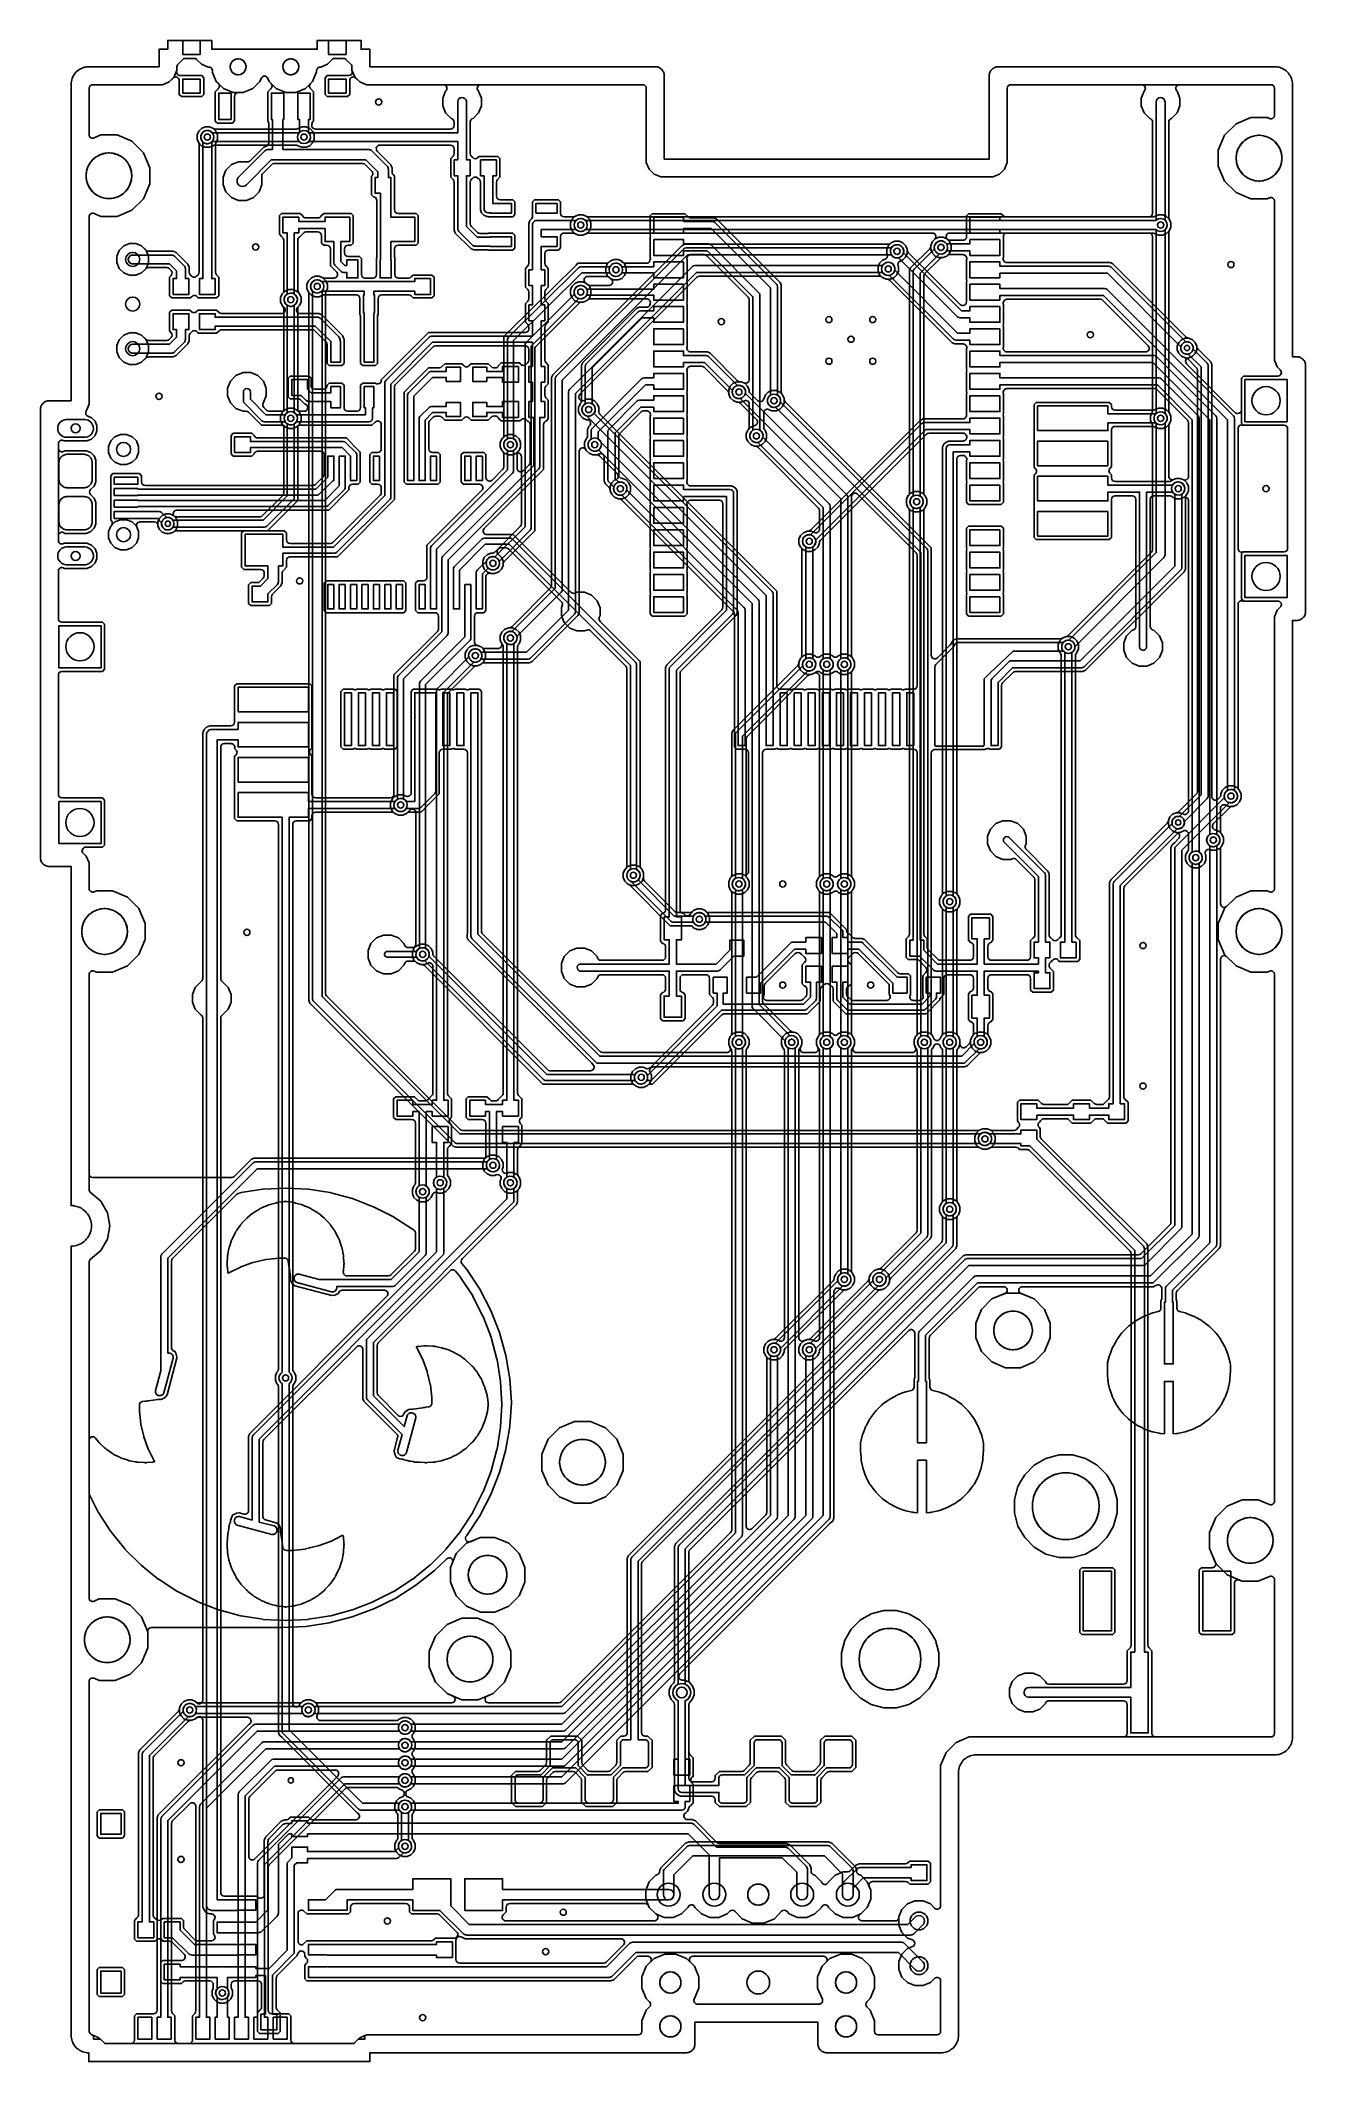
# Model space of a CAD drawing. Header units: millimetres. Extents: x -2 to 70, y 0 to 114.
import ezdxf

# ---------------------------------------------------------------- set-up
doc = ezdxf.new("R2010")
doc.units = ezdxf.units.MM

msp = doc.modelspace()

# ---------------------------------------------------------------- linework, layer by layer
at = {"layer": '16_copper'}
for points in [[(7.35, 114.5), (6.35, 114.5), (6.35, 113.7), (7.35, 113.7)], [(15.65, 114.5), (14.65, 114.5), (14.65, 113.7), (15.65, 113.7)], [(7.35, 112.3), (6.35, 112.3), (6.35, 111.5), (7.35, 111.5)], [(15.65, 112.3), (14.65, 112.3), (14.65, 111.5), (15.65, 111.5)], [(9.1, 111.5), (8.4, 111.5), (8.4, 110), (9.1, 110)], [(27.65, 105.23), (26.45, 105.23), (26.45, 104.68), (27.65, 104.68)], [(34.85, 98.09), (33.15, 98.09), (33.15, 97.19), (34.85, 97.19)], [(25.45, 95.95), (24.55, 95.95), (24.55, 95.67), (23.65, 95.67), (23.65, 95.9), (22.85, 95.9), (22.85, 95.1), (23.65, 95.1), (23.65, 95.33), (24.55, 95.33), (24.55, 95.05), (25.45, 95.05)], [(69.2, 95.2), (66.8, 95.2), (66.8, 92.8), (69.2, 92.8)], [(25.45, 93.95), (24.55, 93.95), (24.55, 93.67), (23.65, 93.67), (23.65, 93.9), (22.85, 93.9), (22.85, 93.1), (23.65, 93.1), (23.65, 93.33), (24.55, 93.33), (24.55, 93.05), (25.45, 93.05)], [(52.85, 94.28), (51.15, 94.28), (51.15, 93.38), (52.85, 93.38)], [(2.81, 90.37), (2.49, 90.5), (2.25, 90.74), (2.12, 91.05), (2.12, 91.4), (2.25, 91.71), (2.49, 91.95), (2.81, 92.08), (3.15, 92.08), (3.47, 91.95), (3.71, 91.71), (3.84, 91.4), (3.84, 91.05), (3.71, 90.74), (3.47, 90.5), (3.15, 90.37)], [(34.85, 93.01), (33.15, 93.01), (33.15, 92.11), (34.85, 92.11)], [(0.8, 89.06), (0.86, 89.07), (0.91, 89.09), (0.96, 89.11), (1, 89.14), (1.04, 89.17), (1.08, 89.21), (1.11, 89.25), (1.14, 89.29), (1.16, 89.34), (1.18, 89.39), (1.19, 89.45), (1.2, 89.5), (1.2, 90.5), (1.19, 90.55), (1.18, 90.61), (1.16, 90.66), (1.14, 90.71), (1.11, 90.75), (1.08, 90.79), (1.04, 90.83), (1, 90.86), (0.96, 90.89), (0.91, 90.91), (0.86, 90.93), (0.8, 90.94), (0.75, 90.95), (-0.25, 90.95), (-0.3, 90.94), (-0.36, 90.93), (-0.41, 90.91), (-0.46, 90.89), (-0.5, 90.86), (-0.54, 90.83), (-0.58, 90.79), (-0.61, 90.75), (-0.64, 90.71), (-0.66, 90.66), (-0.68, 90.61), (-0.69, 90.55), (-0.7, 90.5), (-0.7, 89.5), (-0.69, 89.45), (-0.68, 89.39), (-0.66, 89.34), (-0.64, 89.29), (-0.61, 89.25), (-0.58, 89.21), (-0.54, 89.17), (-0.5, 89.14), (-0.46, 89.11), (-0.41, 89.09), (-0.36, 89.07), (-0.3, 89.06), (-0.25, 89.05), (0.75, 89.05)], [(17.55, 90.85), (17.2, 90.85), (17.2, 89.46), (17.55, 89.46)], [(20.8, 90.85), (20.45, 90.85), (20.45, 89.46), (20.8, 89.46)], [(22.75, 90.85), (22.4, 90.85), (22.4, 89.46), (22.75, 89.46)], [(23.4, 90.85), (23.05, 90.85), (23.05, 89.46), (23.4, 89.46)], [(34.85, 91.74), (33.15, 91.74), (33.15, 90.84), (34.85, 90.84)], [(59, 91.7), (55, 91.7), (55, 90.3), (59, 90.3)], [(34.85, 90.47), (33.15, 90.47), (33.15, 89.57), (34.85, 89.57)], [(52.85, 90.47), (51.15, 90.47), (51.15, 89.57), (52.85, 89.57)], [(0.8, 86.66), (0.86, 86.67), (0.91, 86.69), (0.96, 86.71), (1, 86.74), (1.04, 86.77), (1.08, 86.81), (1.11, 86.85), (1.14, 86.89), (1.16, 86.94), (1.18, 86.99), (1.19, 87.05), (1.2, 87.1), (1.2, 88.1), (1.19, 88.15), (1.18, 88.21), (1.16, 88.26), (1.14, 88.31), (1.11, 88.35), (1.08, 88.39), (1.04, 88.43), (1, 88.46), (0.96, 88.49), (0.91, 88.51), (0.86, 88.53), (0.8, 88.54), (0.75, 88.55), (-0.25, 88.55), (-0.3, 88.54), (-0.36, 88.53), (-0.41, 88.51), (-0.46, 88.49), (-0.5, 88.46), (-0.54, 88.43), (-0.58, 88.39), (-0.61, 88.35), (-0.64, 88.31), (-0.66, 88.26), (-0.68, 88.21), (-0.69, 88.15), (-0.7, 88.1), (-0.7, 87.1), (-0.69, 87.05), (-0.68, 86.99), (-0.66, 86.94), (-0.64, 86.89), (-0.61, 86.85), (-0.58, 86.81), (-0.54, 86.77), (-0.5, 86.74), (-0.46, 86.71), (-0.41, 86.69), (-0.36, 86.67), (-0.3, 86.66), (-0.25, 86.65), (0.75, 86.65)], [(3.8, 89.65), (2.45, 89.65), (2.45, 89.25), (3.8, 89.25)], [(52.85, 89.2), (51.15, 89.2), (51.15, 88.3), (52.85, 88.3)], [(34.85, 87.93), (33.15, 87.93), (33.15, 87.03), (34.85, 87.03)], [(59, 87.7), (55, 87.7), (55, 86.3), (59, 86.3)], [(34.85, 86.66), (33.15, 86.66), (33.15, 85.76), (34.85, 85.76)], [(52.85, 86.66), (51.15, 86.66), (51.15, 85.76), (52.85, 85.76)], [(34.85, 85.39), (33.15, 85.39), (33.15, 84.49), (34.85, 84.49)], [(52.85, 85.39), (51.15, 85.39), (51.15, 84.49), (52.85, 84.49)], [(69.2, 85.2), (66.8, 85.2), (66.8, 82.8), (69.2, 82.8)], [(34.85, 84.12), (33.15, 84.12), (33.15, 83.22), (34.85, 83.22)], [(52.85, 84.12), (51.15, 84.12), (51.15, 83.22), (52.85, 83.22)], [(14.52, 81.94), (14.4, 82.06), (14.4, 83.63), (14.52, 83.75), (18.93, 83.75), (19.05, 83.63), (19.05, 82.06), (18.93, 81.94)], [(14.95, 83.54), (14.6, 83.54), (14.6, 82.15), (14.95, 82.15)], [(15.6, 83.54), (15.25, 83.54), (15.25, 82.15), (15.6, 82.15)], [(16.25, 83.54), (15.9, 83.54), (15.9, 82.15), (16.25, 82.15)], [(16.9, 83.54), (16.55, 83.54), (16.55, 82.15), (16.9, 82.15)], [(17.55, 83.54), (17.2, 83.54), (17.2, 82.15), (17.55, 82.15)], [(18.2, 83.54), (17.85, 83.54), (17.85, 82.15), (18.2, 82.15)], [(18.85, 83.54), (18.5, 83.54), (18.5, 82.15), (18.85, 82.15)], [(20.15, 83.54), (19.8, 83.54), (19.8, 82.15), (20.15, 82.15)], [(34.85, 82.85), (33.15, 82.85), (33.15, 81.95), (34.85, 81.95)], [(52.85, 82.85), (51.15, 82.85), (51.15, 81.95), (52.85, 81.95)], [(1.7, 81.2), (-0.7, 81.2), (-0.7, 78.8), (1.7, 78.8)], [(13.5, 77.7), (9.5, 77.7), (9.5, 76.3), (13.5, 76.3)], [(13.5, 73.7), (9.5, 73.7), (9.5, 72.3), (13.5, 72.3)], [(1.7, 71.2), (-0.7, 71.2), (-0.7, 68.8), (1.7, 68.8)], [(53.18, 38.98), (52.4, 39.31), (51.81, 39.9), (51.48, 40.68), (51.48, 41.52), (51.81, 42.3), (52.4, 42.89), (53.18, 43.22), (54.02, 43.22), (54.8, 42.89), (55.39, 42.3), (55.72, 41.52), (55.72, 40.68), (55.39, 39.9), (54.8, 39.31), (54.02, 38.98)], [(28.64, 31.28), (27.79, 31.64), (27.14, 32.29), (26.78, 33.14), (26.78, 34.06), (27.14, 34.91), (27.79, 35.56), (28.64, 35.92), (29.56, 35.92), (30.41, 35.56), (31.06, 34.91), (31.42, 34.06), (31.42, 33.14), (31.06, 32.29), (30.41, 31.64), (29.56, 31.28)], [(56.22, 28.18), (55.47, 28.38), (54.81, 28.77), (54.27, 29.31), (53.88, 29.97), (53.68, 30.72), (53.68, 31.48), (53.88, 32.23), (54.05, 32.52), (54.05, 32.52), (54.05, 32.52), (54.27, 32.89), (54.81, 33.43), (55.47, 33.82), (56.22, 34.02), (56.98, 34.02), (57.73, 33.82), (58.39, 33.43), (58.93, 32.89), (59.32, 32.23), (59.52, 31.48), (59.52, 30.72), (59.32, 29.97), (59.03, 29.47), (59.03, 29.47), (59.03, 29.47), (58.93, 29.31), (58.39, 28.77), (57.73, 28.38), (56.98, 28.18)], [(57.52, 23.8), (57.4, 23.92), (57.4, 27.48), (57.52, 27.6), (59.28, 27.6), (59.4, 27.48), (59.4, 23.92), (59.28, 23.8)], [(59.2, 27.4), (57.6, 27.4), (57.6, 24), (59.2, 24)], [(66, 27.4), (64.4, 27.4), (64.4, 24), (66, 24)]]:
    msp.add_lwpolyline(points, close=True, dxfattribs=at)
for points in [[(16.01, 0.52, 0.185976), (16.14, 0.58), (16.42, 0.86), (16.8, 1.02), (32.28, 1.02, 0.414214), (32.48, 1.22), (32.48, 1.82), (32.73, 2.42), (32.92, 2.61, 0.414214), (32.92, 2.89), (32.73, 3.08), (32.48, 3.68), (32.48, 4.32), (32.73, 4.92), (32.96, 5.15, 0.668179), (32.82, 5.49), (32.29, 5.49, 0.198912), (32.15, 5.43), (30.88, 4.16), (30.7, 4.09), (14.49, 4.09, 0.054464), (14.45, 4.09), (13.42, 4.09), (13.3, 4.21), (13.3, 4.98), (13.4, 5.09, 0.414217), (13.4, 5.37), (13.3, 5.48), (13.3, 5.59, 0.820682), (12.91, 5.67), (12.84, 5.52), (11.72, 4.39, 0.198912), (11.66, 4.25), (11.66, 2.61, 0.252204), (11.75, 2.43), (11.9, 2.28), (11.9, 1.22), (11.78, 1.1), (10.72, 1.1), (10.6, 1.22), (10.6, 2.28), (10.74, 2.43, 0.26353), (10.84, 2.61), (10.84, 3.89, 0.414214), (10.64, 4.09), (9.31, 4.09, 0.414214), (9.11, 3.89), (9.11, 3.73, 0.098493), (9.12, 3.66), (9.18, 3.52), (9.18, 3.28), (9.09, 3.07), (8.93, 2.91), (8.72, 2.82), (8.48, 2.82), (8.27, 2.91), (8.11, 3.07), (8.02, 3.28), (8.02, 3.52), (8.08, 3.66, 0.098493), (8.09, 3.73), (8.09, 3.88, 0.414214), (7.89, 4.09), (6.51, 4.09, 0.198912), (6.37, 4.03), (6.28, 3.94), (5.22, 3.94), (5.1, 4.06), (5.1, 5.13), (5.22, 5.25), (6.29, 5.25, 0.650184), (6.43, 5.61), (5.74, 6.29, 0.198912), (5.6, 6.35), (5.22, 6.35, 0.558095), (4.86, 6.42), (4.78, 6.35), (3.72, 6.35), (3.6, 6.47), (3.6, 7.53), (3.74, 7.68, 0.26353), (3.84, 7.86), (3.84, 17.08), (3.91, 17.23), (4.05, 17.37), (6.11, 19.43, 0.157846), (6.17, 19.55), (6.17, 19.55, 0.068721), (6.17, 19.62), (6.26, 19.83), (6.42, 19.99), (6.63, 20.08), (6.87, 20.08), (7.08, 19.99, 0.836144), (7.49, 20.07), (7.49, 58.88, 0.061688), (7.49, 58.93), (7.48, 58.94, 0.187813), (7.38, 59.06), (7.06, 59.38), (6.9, 59.78), (6.9, 60.22), (7.06, 60.62), (7.38, 60.94, 0.287616), (7.49, 61.12), (7.49, 75.1), (7.57, 75.29), (7.71, 75.43), (7.9, 75.51), (9.09, 75.51, 0.414214), (9.3, 75.71), (9.3, 77.78), (9.42, 77.9), (13.58, 77.9), (13.7, 77.78), (13.7, 74.22, 0.558095), (13.63, 73.86), (13.7, 73.78), (13.7, 71.61, 0.414214), (13.91, 71.41), (18.17, 71.41, 0.414214), (18.37, 71.61), (18.37, 78.41), (20.84, 80.87, 0.198912), (20.9, 81.02), (20.9, 81.74, 0.414214), (20.69, 81.94), (19.72, 81.94), (19.6, 82.06), (19.6, 83.63), (19.72, 83.75), (20.04, 83.75, 0.414214), (20.25, 83.95), (20.25, 85.78), (23.37, 88.91, 0.668179), (23.23, 89.25), (22.32, 89.25), (22.2, 89.37), (22.2, 90.94), (22.32, 91.06), (23.48, 91.06), (23.6, 90.94), (23.6, 89.63, 0.668179), (23.95, 89.48), (24.56, 90.1, 0.198912), (24.62, 90.24), (24.62, 90.97, 0.198912), (24.56, 91.11), (24.51, 91.17), (24.42, 91.38), (24.42, 91.62), (24.51, 91.83), (24.67, 91.99), (24.88, 92.08), (25.12, 92.08), (25.33, 91.99), (25.49, 91.83), (25.58, 91.62), (25.58, 91.38), (25.49, 91.17, 0.297892), (25.38, 90.97), (25.38, 90.15, 0.668179), (25.72, 90.01), (26.06, 90.35, 0.198912), (26.12, 90.49), (26.12, 92.64, 0.22501), (26.05, 92.8), (26.03, 92.81, 0.074858), (25.97, 92.84), (25.89, 92.92, 0.414217), (25.61, 92.92), (25.53, 92.85), (24.47, 92.85), (24.34, 92.97, 0.292748), (24.18, 93.12), (24.14, 93.12, 0.320279), (23.9, 93.06), (23.73, 92.9), (22.77, 92.9), (22.64, 93.02, 0.414214), (22.36, 93.02), (22.23, 92.9), (21.27, 92.9), (21.1, 93.06, 0.198912), (20.96, 93.12), (20.74, 93.12, 0.198912), (20.6, 93.06), (20.41, 92.88, 0.198912), (20.35, 92.73), (20.35, 91.26, 0.414214), (20.56, 91.06), (20.88, 91.06), (21, 90.94), (21, 89.37), (20.88, 89.25), (19.07, 89.25), (18.95, 89.37), (18.95, 94.48), (20.34, 95.88), (20.96, 95.88, 0.198912), (21.1, 95.94), (21.27, 96.1), (22.23, 96.1), (22.36, 95.98, 0.414214), (22.64, 95.98), (22.77, 96.1), (23.73, 96.1), (23.9, 95.94, 0.187017), (24.04, 95.88), (24.04, 95.88, 0.34804), (24.3, 95.95), (24.31, 95.97, 0.074858), (24.34, 96.03), (24.47, 96.15), (25.53, 96.15, 0.558105), (25.89, 96.08), (25.98, 96.17, 0.198907), (26.04, 96.31), (26.04, 96.92, 0.414214), (25.84, 97.12), (20.74, 97.12, 0.198912), (20.6, 97.06), (18.46, 94.93, 0.198912), (18.4, 94.78), (18.4, 88.37), (15.16, 85.12), (12.46, 85.12, 0.414214), (12.25, 84.92), (12.25, 84.52), (12.1, 84.36, 0.254397), (12.01, 84.19), (12.01, 83.65), (11.93, 83.46), (11.46, 82.99, 0.198912), (11.4, 82.85), (11.4, 82.47), (11.28, 82.35), (10.22, 82.35), (10.1, 82.47), (10.1, 83.53), (10.22, 83.65), (10.6, 83.65, 0.198912), (10.74, 83.71), (10.93, 83.9, 0.198912), (10.99, 84.04), (10.99, 84.19, 0.414214), (10.79, 84.4), (9.82, 84.4), (9.7, 84.52), (9.7, 86.48), (9.82, 86.6), (12.13, 86.6), (12.25, 86.48), (12.25, 86.08, 0.414214), (12.46, 85.88), (14.76, 85.88, 0.198912), (14.9, 85.94), (17.59, 88.62, 0.198912), (17.65, 88.77), (17.65, 89.05, 0.414214), (17.44, 89.25), (17.12, 89.25), (17, 89.37), (17, 90.94), (17.12, 91.06), (17.44, 91.06, 0.414214), (17.65, 91.26), (17.65, 92.64, 0.668179), (17.3, 92.78), (17.12, 92.6), (13, 92.6, 0.157844), (12.88, 92.56), (12.88, 92.55, 0.07315), (12.83, 92.51), (12.62, 92.42), (12.38, 92.42), (12.17, 92.51, 0.253319), (12, 92.6), (10.83, 92.6), (10.09, 93.34, 0.198912), (9.95, 93.4), (9.78, 93.4), (9.38, 93.56), (9.06, 93.88), (8.9, 94.28), (8.9, 94.72), (9.06, 95.12), (9.38, 95.44), (9.78, 95.6), (10.22, 95.6), (10.62, 95.44), (10.94, 95.12), (11.1, 94.72), (11.1, 94.28), (10.93, 93.86, 0.341528), (10.96, 93.61), (11.11, 93.46, 0.198912), (11.25, 93.4), (12, 93.4, 0.157844), (12.12, 93.44), (12.12, 93.45, 0.073154), (12.17, 93.49), (12.38, 93.58), (12.62, 93.58), (12.83, 93.49, 0.253319), (13, 93.4), (13.26, 93.4, 0.772715), (13.36, 93.78), (13.35, 93.79, 0.067624), (13.29, 93.81), (13.07, 94.04, 0.198912), (12.92, 94.1), (12.47, 94.1), (12.35, 94.22), (12.35, 95.28), (12.47, 95.4), (13.53, 95.4), (13.65, 95.28), (13.65, 94.86, 0.414214), (13.86, 94.66), (14.37, 94.66, 0.414214), (14.57, 94.86), (14.57, 94.88), (14.69, 95), (15.41, 95), (15.53, 94.88), (15.53, 93.61, 0.414214), (15.73, 93.4), (16.27, 93.4, 0.414214), (16.47, 93.61), (16.47, 94.88), (16.59, 95), (17.31, 95, 0.646103), (17.65, 95.16), (17.65, 95.18), (20.34, 97.88), (25.84, 97.88, 0.414214), (26.04, 98.08), (26.04, 98.19, 0.198912), (25.98, 98.33), (25.85, 98.47), (25.85, 99.53), (25.98, 99.67, 0.198912), (26.04, 99.81), (26.04, 100.19, 0.198912), (25.98, 100.33), (25.85, 100.47), (25.85, 101.53), (25.98, 101.67, 0.198912), (26.04, 101.81), (26.04, 104.09), (26.11, 104.26), (26.2, 104.35, 0.273338), (26.25, 104.57), (26.25, 105.31), (26.37, 105.43), (27.73, 105.43), (27.85, 105.31), (27.85, 104.66, 0.414214), (28.06, 104.46), (28.55, 104.46, 0.134381), (28.66, 104.49), (28.88, 104.58), (29.12, 104.58), (29.33, 104.49), (29.49, 104.33), (29.58, 104.12), (29.58, 103.88), (29.49, 103.67), (29.33, 103.51), (29.12, 103.42), (28.88, 103.42), (28.65, 103.51, 0.135433), (28.55, 103.54), (28.06, 103.54, 0.414214), (27.85, 103.34), (27.85, 102.69), (27.73, 102.57), (27.16, 102.57, 0.414214), (26.96, 102.37), (26.96, 101.81, 0.198912), (27.02, 101.67), (27.15, 101.53), (27.15, 100.47), (27.02, 100.33, 0.198912), (26.96, 100.19), (26.96, 99.81, 0.198912), (27.02, 99.67), (27.15, 99.53), (27.15, 98.47), (27.02, 98.33, 0.198912), (26.96, 98.19), (26.96, 96.31, 0.198912), (27.02, 96.17), (27.15, 96.03), (27.15, 94.97), (27.02, 94.83, 0.198912), (26.96, 94.69), (26.96, 94.31, 0.198912), (27.02, 94.17), (27.15, 94.03), (27.15, 92.97), (27.03, 92.84, 0.336487), (26.88, 92.64), (26.88, 90.09), (23.51, 86.72, 0.668179), (23.65, 86.38), (25.16, 86.38), (25.44, 86.1), (28.44, 83.1, 0.303349), (28.66, 83.05), (28.78, 83.1), (29.22, 83.1), (29.62, 82.94), (29.94, 82.62), (30.1, 82.22), (30.1, 81.78), (30.05, 81.66, 0.303349), (30.1, 81.44), (32.1, 79.44), (32.38, 79.16), (32.38, 67.53, 0.198918), (32.44, 67.39), (32.49, 67.33), (32.58, 67.12), (32.58, 66.88), (32.49, 66.67), (32.33, 66.51), (32.12, 66.42), (31.88, 66.42), (31.67, 66.51), (31.51, 66.67), (31.42, 66.88), (31.42, 67.12), (31.51, 67.33, 0.297896), (31.62, 67.53), (31.62, 78.76, 0.198912), (31.56, 78.9), (29.56, 80.9, 0.303349), (29.34, 80.95), (29.22, 80.9), (28.78, 80.9), (28.38, 81.06), (28.06, 81.38), (27.9, 81.78), (27.9, 82.22), (27.95, 82.34, 0.303349), (27.9, 82.56), (24.9, 85.56, 0.198912), (24.76, 85.62), (24.43, 85.62, 0.701312), (24.32, 85.25), (24.49, 85.08), (24.58, 84.87), (24.58, 84.63), (24.49, 84.42), (24.33, 84.26), (24.12, 84.17), (23.88, 84.17, 0.53657), (23.6, 83.98), (23.6, 82.06), (23.48, 81.94), (23.16, 81.94, 0.414214), (22.95, 81.74), (22.95, 80.28, 0.316229), (23.09, 80.09), (23.33, 79.99), (23.49, 79.83), (23.58, 79.62), (23.58, 79.38), (23.49, 79.17), (23.33, 79.01), (23.12, 78.92, 0.247625), (22.93, 78.86), (21.47, 77.39, 0.198912), (21.41, 77.25), (21.41, 54.61, 0.252204), (21.5, 54.43), (21.65, 54.28), (21.65, 53.22, 0.558095), (21.58, 52.86), (21.65, 52.78), (21.65, 51.72), (21.51, 51.57, 0.26353), (21.41, 51.39), (21.41, 50, 0.157844), (21.44, 49.88), (21.45, 49.87, 0.068708), (21.49, 49.83), (21.58, 49.62), (21.58, 49.38), (21.49, 49.17), (21.33, 49.01), (21.12, 48.92), (20.88, 48.92, 0.506108), (20.56, 48.83), (20.49, 48.67), (20.33, 48.51), (20.12, 48.42), (19.88, 48.42), (19.67, 48.51), (19.51, 48.67), (19.42, 48.88), (19.42, 49.12), (19.51, 49.33, 0.247627), (19.59, 49.5), (19.59, 52.89, 0.414214), (19.39, 53.1), (18.47, 53.1), (18.35, 53.22), (18.35, 54.28), (18.47, 54.4), (19.53, 54.4), (19.68, 54.26, 0.26353), (19.86, 54.16), (20.14, 54.16, 0.252204), (20.32, 54.25), (20.49, 54.43, 0.26353), (20.59, 54.61), (20.59, 61.81, 0.534514), (20.31, 62), (20.12, 61.92), (19.88, 61.92), (19.67, 62.01, 0.297892), (19.47, 62.12), (19.17, 62.12, 0.303348), (18.99, 62), (18.94, 61.88), (18.62, 61.56), (18.22, 61.4), (17.78, 61.4), (17.38, 61.56), (17.06, 61.88), (16.9, 62.28), (16.9, 62.72), (17.06, 63.12), (17.38, 63.44), (17.78, 63.6), (18.22, 63.6), (18.62, 63.44), (18.94, 63.12), (18.99, 63, 0.303348), (19.17, 62.88), (19.42, 62.88, 0.414214), (19.62, 63.08), (19.62, 70.57, 0.701312), (19.25, 70.68), (19.08, 70.51), (18.87, 70.42), (18.63, 70.42), (18.42, 70.51, 0.247627), (18.25, 70.59), (13.91, 70.59, 0.414214), (13.7, 70.39), (13.7, 70.22), (13.58, 70.1), (12.81, 70.1, 0.414214), (12.61, 69.89), (12.61, 38.9, 0.157844), (12.64, 38.78), (12.65, 38.77, 0.068708), (12.69, 38.73), (12.78, 38.52), (12.78, 38.28), (12.69, 38.07, 0.247627), (12.61, 37.9), (12.61, 19.88, 0.704924), (12.97, 19.75), (12.97, 19.77, 0.079596), (13.01, 19.83), (13.17, 19.99), (13.38, 20.08), (13.62, 20.08), (13.83, 19.99, 0.247627), (14, 19.91), (21.65, 19.91, 0.820682), (21.72, 20.3), (21.39, 20.44), (20.74, 21.09), (20.38, 21.94), (20.38, 22.86), (20.74, 23.71), (21.39, 24.36), (22.24, 24.72), (23.15, 24.72, 0.084796), (23.22, 24.69), (24.01, 24.36), (24.66, 23.71), (25.02, 22.86), (25.02, 21.94), (24.66, 21.09), (24.01, 20.44), (23.68, 20.3, 0.820682), (23.75, 19.91), (27.75, 19.91, 0.198912), (27.89, 19.97), (37.53, 29.61, 0.198912), (37.59, 29.75), (37.59, 57, 0.157844), (37.56, 57.12), (37.55, 57.13, 0.068708), (37.51, 57.17), (37.42, 57.38), (37.42, 57.62), (37.51, 57.83), (37.67, 57.99), (37.88, 58.08), (38.12, 58.08), (38.33, 57.99), (38.49, 57.83), (38.58, 57.62), (38.58, 57.38), (38.49, 57.17, 0.247627), (38.41, 57), (38.41, 29.97, 0.668179), (38.75, 29.83), (39.53, 30.61, 0.198912), (39.59, 30.75), (39.59, 39.5, 0.157852), (39.56, 39.62), (39.55, 39.63, 0.068694), (39.51, 39.67), (39.42, 39.88), (39.42, 40.12), (39.51, 40.33), (39.67, 40.49), (39.88, 40.58), (40.12, 40.58), (40.31, 40.5, 0.534514), (40.59, 40.69), (40.59, 57, 0.157844), (40.56, 57.12), (40.55, 57.13, 0.068708), (40.51, 57.17), (40.42, 57.38), (40.42, 57.62), (40.51, 57.83), (40.67, 57.99), (40.88, 58.08), (41.12, 58.08), (41.33, 57.99), (41.49, 57.83), (41.58, 57.62), (41.58, 57.38), (41.49, 57.17, 0.247627), (41.41, 57), (41.41, 40.69, 0.534514), (41.69, 40.5), (41.88, 40.58), (42.12, 40.58), (42.31, 40.5, 0.534514), (42.59, 40.69), (42.59, 57, 0.157844), (42.56, 57.12), (42.55, 57.13, 0.068708), (42.51, 57.17), (42.42, 57.38), (42.42, 57.62), (42.51, 57.83), (42.67, 57.99), (42.88, 58.08), (43.12, 58.08), (43.33, 57.99, 0.421992), (43.62, 57.94), (43.64, 57.97), (43.67, 57.99), (43.88, 58.08), (44.12, 58.08), (44.33, 57.99), (44.49, 57.83), (44.58, 57.62), (44.58, 57.38), (44.49, 57.17, 0.247627), (44.41, 57), (44.41, 44.5, 0.157844), (44.44, 44.38), (44.45, 44.37, 0.068708), (44.49, 44.33), (44.58, 44.12), (44.58, 43.88), (44.49, 43.67), (44.33, 43.51), (44.12, 43.42), (43.88, 43.42), (43.69, 43.5, 0.534514), (43.41, 43.31), (43.41, 30.42), (43.34, 30.27), (43.2, 30.13), (34.63, 21.56, 0.668179), (34.78, 21.21), (34.89, 21.21), (35.15, 21.1), (35.35, 20.9), (35.46, 20.64), (35.46, 20.36), (35.35, 20.1), (35.22, 19.96, 0.198912), (35.16, 19.82), (35.16, 17.11, 0.252204), (35.25, 16.93), (35.4, 16.78), (35.4, 15.72, 0.558101), (35.33, 15.36), (35.4, 15.28), (35.4, 14.22), (35.26, 14.07, 0.212702), (35.16, 13.93), (35.09, 13.77), (34.98, 13.65, 0.785787), (35.07, 13.27), (35.34, 13.27), (35.53, 13.19), (36.75, 11.97, 0.198912), (36.89, 11.91), (40.7, 11.91), (40.89, 11.83), (42.03, 10.69), (42.11, 10.5), (42.11, 10.33, 0.30335), (42.23, 10.14), (42.33, 10.1), (42.7, 9.73, 0.675432), (43.07, 9.67), (43.08, 9.68, 0.066348), (43.1, 9.73), (43.47, 10.1), (43.94, 10.3), (44.19, 10.3, 0.198912), (44.34, 10.35), (44.66, 10.68), (44.85, 10.76), (47.49, 10.76, 0.198912), (47.63, 10.82), (47.72, 10.9), (48.78, 10.9), (48.9, 10.78), (48.9, 9.72), (48.78, 9.6), (47.72, 9.6), (47.63, 9.68, 0.198912), (47.49, 9.74), (45.6, 9.74, 0.534514), (45.41, 9.46), (45.5, 9.26), (45.5, 8.74), (45.3, 8.27), (44.93, 7.9, 0.836311), (45, 7.51), (46.9, 7.51, 0.318165), (47.1, 7.64), (47.1, 7.64, 0.093958), (47.11, 7.73), (47.28, 8.15), (47.6, 8.47), (48.02, 8.64), (48.48, 8.64), (48.9, 8.47), (49.14, 8.23, 0.668179), (49.48, 8.37), (49.48, 16.35), (49.79, 17.09), (50.36, 17.66), (51.1, 17.97), (59.89, 17.97, 0.414214), (60.1, 18.17), (60.1, 19.82, 0.414214), (59.89, 20.02), (55.63, 20.02, 0.222879), (55.48, 19.95), (55.47, 19.94, 0.077951), (55.44, 19.88), (55.12, 19.56), (54.72, 19.4), (54.28, 19.4), (53.88, 19.56), (53.56, 19.88), (53.4, 20.28), (53.4, 20.72), (53.56, 21.12), (53.88, 21.44), (54.28, 21.6), (54.72, 21.6), (55.12, 21.44), (55.44, 21.12, 0.334426), (55.63, 20.98), (59.89, 20.98, 0.414214), (60.1, 21.18), (60.1, 22.88), (60.26, 23.05, 0.198912), (60.32, 23.19), (60.32, 45.47, 0.198912), (60.26, 45.61), (54.54, 51.34, 0.198912), (54.39, 51.4), (53.97, 51.4, 0.312908), (53.76, 51.52), (52.41, 51.52, 0.098493), (52.33, 51.51), (52.12, 51.42), (51.88, 51.42), (51.67, 51.51), (51.51, 51.67), (51.42, 51.88), (51.42, 52.12), (51.51, 52.33), (51.67, 52.49), (51.88, 52.58), (52.12, 52.58), (52.33, 52.49, 0.098493), (52.41, 52.48), (53.66, 52.48, 0.198912), (53.8, 52.54), (53.92, 52.66, 0.414217), (53.92, 52.94), (53.85, 53.02), (53.85, 54.08), (53.97, 54.2), (55.03, 54.2), (55.18, 54.06, 0.26353), (55.36, 53.96), (56.64, 53.96, 0.252204), (56.82, 54.05), (56.97, 54.2), (58.03, 54.2), (58.18, 54.06, 0.26353), (58.36, 53.96), (58.64, 53.96, 0.252204), (58.82, 54.05), (58.99, 54.23, 0.26353), (59.09, 54.41), (59.09, 66.58), (59.16, 66.73), (62.38, 69.96, 0.078434), (62.42, 70.01), (62.42, 70.02, 0.108617), (62.44, 70.11), (62.53, 70.32), (62.68, 70.47), (62.89, 70.56), (63.11, 70.56), (63.31, 70.47, 0.534514), (63.59, 70.66), (63.59, 88.31, 0.534514), (63.31, 88.5), (63.12, 88.42), (62.88, 88.42), (62.67, 88.51, 0.247627), (62.5, 88.59), (61.61, 88.59, 0.414214), (61.41, 88.39), (61.41, 81.16, 0.30335), (61.53, 80.97), (61.62, 80.94), (61.94, 80.62), (62.1, 80.22), (62.1, 79.78), (61.94, 79.38), (61.62, 79.06), (61.22, 78.9), (60.78, 78.9), (60.38, 79.06), (60.06, 79.38), (59.9, 79.78), (59.9, 80.22), (60.06, 80.62), (60.38, 80.94, 0.434153), (60.59, 81.16), (60.59, 88.39, 0.414214), (60.39, 88.59), (59.41, 88.59, 0.414214), (59.2, 88.39), (59.2, 86.22), (59.08, 86.1), (54.92, 86.1), (54.8, 86.22), (54.8, 89.78, 0.558095), (54.87, 90.14), (54.8, 90.22), (54.8, 93.78), (54.92, 93.9), (59.08, 93.9), (59.2, 93.78), (59.2, 93.66, 0.414214), (59.41, 93.46), (61.55, 93.46, 0.134376), (61.66, 93.49), (61.88, 93.58), (62.12, 93.58), (62.33, 93.49), (62.49, 93.33), (62.58, 93.12), (62.58, 92.88), (62.49, 92.67), (62.33, 92.51), (62.12, 92.42), (61.88, 92.42), (61.65, 92.51, 0.135426), (61.55, 92.54), (59.41, 92.54, 0.414214), (59.2, 92.34), (59.2, 90.22, 0.558101), (59.13, 89.86), (59.2, 89.78), (59.2, 89.61, 0.414214), (59.41, 89.41), (62.5, 89.41, 0.157844), (62.62, 89.44), (62.63, 89.45, 0.068708), (62.67, 89.49), (62.88, 89.58), (63.12, 89.58), (63.31, 89.5, 0.534514), (63.59, 89.69), (63.59, 92.75, 0.198912), (63.53, 92.89), (61.79, 94.63, 0.198912), (61.65, 94.69), (53.26, 94.69, 0.001946), (53.25, 94.69), (53.24, 94.69, 0.205668), (53.09, 94.61), (53.08, 94.59, 0.249563), (53.05, 94.39), (53.05, 93.27, 0.187467), (53.05, 93.12), (53.05, 92, 0.187467), (53.05, 91.85), (53.05, 90.73, 0.187456), (53.05, 90.58), (53.05, 89.46, 0.187456), (53.05, 89.31), (53.05, 88.22), (52.93, 88.1), (51.07, 88.1), (50.95, 88.22), (50.95, 89.31, 0.187467), (50.95, 89.46), (50.95, 90.58), (50.95, 90.59, 0.544328), (50.74, 90.88), (50.61, 90.88, 0.414214), (50.41, 90.68), (50.41, 66, 0.157844), (50.44, 65.88), (50.45, 65.87, 0.068708), (50.49, 65.83), (50.58, 65.62), (50.58, 65.38), (50.49, 65.17), (50.33, 65.01), (50.12, 64.92), (49.88, 64.92), (49.67, 65.01), (49.51, 65.17), (49.42, 65.38), (49.42, 65.62), (49.51, 65.83, 0.247627), (49.59, 66), (49.59, 91.37), (49.66, 91.52), (49.77, 91.63), (49.92, 91.7), (50.74, 91.7, 0.001946), (50.75, 91.7), (50.76, 91.7, 0.205668), (50.91, 91.78), (50.92, 91.8, 0.05426), (50.95, 91.84), (50.95, 91.86, 0.544626), (50.74, 92.15), (48.81, 92.15, 0.198912), (48.67, 92.09), (42.64, 86.07, 0.157846), (42.58, 85.95), (42.58, 85.95, 0.068718), (42.58, 85.88), (42.49, 85.67), (42.33, 85.51), (42.12, 85.42), (41.88, 85.42), (41.67, 85.51), (41.51, 85.67), (41.42, 85.88), (41.42, 86.12), (41.51, 86.33), (41.67, 86.49), (41.88, 86.58, 0.247625), (42.07, 86.64), (48.33, 92.9), (48.48, 92.97), (50.74, 92.97, 0.001946), (50.75, 92.97), (50.76, 92.97, 0.205578), (50.91, 93.05), (50.92, 93.07, 0.249563), (50.95, 93.27), (50.95, 94.39, 0.187467), (50.95, 94.54), (50.95, 95.66, 0.187456), (50.95, 95.81), (50.95, 96.93), (50.95, 96.94, 0.544626), (50.74, 97.23), (50.28, 97.23), (50.13, 97.3), (46.57, 100.86, 0.157846), (46.45, 100.92), (46.45, 100.92, 0.068718), (46.38, 100.92), (46.17, 101.01), (46.01, 101.17), (45.92, 101.38), (45.92, 101.62), (46.01, 101.83), (46.17, 101.99), (46.33, 102.06, 0.414222), (46.44, 102.33), (46.42, 102.38), (46.42, 102.62), (46.51, 102.83), (46.67, 102.99), (46.88, 103.08), (47.12, 103.08), (47.33, 102.99), (47.49, 102.83), (47.58, 102.62, 0.247625), (47.64, 102.43), (50.6, 99.47, 0.668179), (50.95, 99.62), (50.95, 100.74, 0.187467), (50.95, 100.89), (50.95, 102.01), (50.95, 102.02, 0.544444), (50.74, 102.31), (50, 102.31, 0.157852), (49.88, 102.28), (49.87, 102.27, 0.068694), (49.83, 102.23), (49.62, 102.14), (49.38, 102.14), (49.17, 102.23), (49.01, 102.39), (48.92, 102.6), (48.92, 102.84), (49.01, 103.05), (49.17, 103.21), (49.38, 103.3), (49.62, 103.3), (49.83, 103.21, 0.24763), (50, 103.13), (50.74, 103.13, 0.001946), (50.75, 103.13), (50.76, 103.13, 0.205668), (50.91, 103.21), (50.92, 103.23, 0.249563), (50.95, 103.43), (50.95, 104.52), (51.07, 104.64), (52.93, 104.64), (53.06, 104.52, 0.198912), (53.2, 104.46), (61.34, 104.46, 0.414214), (61.54, 104.66), (61.54, 109.86, 0.2694), (61.44, 110.04), (61.43, 110.04, 0.067275), (61.38, 110.06), (61.06, 110.38), (60.9, 110.78), (60.9, 111.22), (61.06, 111.62, 0.699278), (60.93, 111.98), (53.47, 111.98, 0.414214), (53.27, 111.78), (53.27, 107.55), (53.11, 107.17), (52.83, 106.89), (52.45, 106.73), (33.55, 106.73), (33.17, 106.89), (32.89, 107.17), (32.73, 107.55), (32.73, 111.78, 0.414214), (32.53, 111.98), (23.32, 111.98, 0.553338), (23.13, 111.69), (23.14, 111.68, 0.08599), (23.19, 111.62), (23.35, 111.22), (23.35, 110.78), (23.19, 110.38), (22.87, 110.06, 0.36492), (22.71, 109.86), (22.71, 108.06, 0.198907), (22.77, 107.92), (22.86, 107.83, 0.41422), (23.14, 107.83), (23.22, 107.9), (24.28, 107.9), (24.4, 107.78), (24.4, 106.72), (24.27, 106.58, 0.198912), (24.21, 106.44), (24.21, 105.63, 0.414214), (24.41, 105.43), (25.13, 105.43), (25.25, 105.31), (25.25, 104.59), (25.13, 104.47), (23.75, 104.47, 0.107294), (23.66, 104.49), (23.49, 104.56), (23.36, 104.69), (23.29, 104.86), (23.29, 106.44, 0.198912), (23.23, 106.58), (23.14, 106.67, 0.41422), (22.86, 106.67), (22.77, 106.58, 0.198907), (22.71, 106.44), (22.71, 104.07, 0.198912), (22.77, 103.93), (23.13, 103.57, 0.198912), (23.27, 103.51), (23.66, 103.51, 0.105244), (23.75, 103.53), (25.13, 103.53), (25.25, 103.41), (25.25, 102.69), (25.13, 102.57), (23.75, 102.57, 0.114333), (23.66, 102.59), (22.91, 102.59), (22.74, 102.66), (21.86, 103.54), (21.79, 103.71), (21.79, 106.44, 0.198912), (21.73, 106.58), (21.6, 106.72), (21.6, 107.78), (21.73, 107.92, 0.198912), (21.79, 108.06), (21.79, 108.34, 0.414214), (21.59, 108.54), (17.57, 108.54, 0.668179), (17.42, 108.2), (18.01, 107.61), (18.18, 107.44), (18.26, 107.25), (18.26, 107.01, 0.198912), (18.32, 106.87), (18.4, 106.78), (18.4, 106.25, 0.05128), (18.41, 106.21), (18.41, 104.86, 0.414214), (18.61, 104.65), (19.63, 104.65), (19.75, 104.53), (19.75, 102.97), (19.63, 102.85), (18.61, 102.85, 0.414214), (18.41, 102.64), (18.41, 102.19, 0.084194), (18.42, 102.12), (18.42, 101.18, 0.414214), (18.62, 100.98), (19.21, 100.98, 0.198912), (19.35, 101.04), (19.47, 101.15), (20.53, 101.15), (20.65, 101.03), (20.65, 99.97), (20.53, 99.85), (19.47, 99.85), (19.35, 99.96, 0.198912), (19.21, 100.02), (17.67, 100.02, 0.414214), (17.47, 99.82), (17.47, 98.9, 0.165433), (17.43, 98.78), (17.43, 96.12), (17.31, 96), (16.59, 96), (16.47, 96.12), (16.47, 98.78, 0.113171), (16.45, 98.87), (16.45, 98.88, 0.03675), (16.43, 98.9), (16.43, 99.82, 0.414214), (16.23, 100.02), (14.41, 100.02, 0.098493), (14.33, 100.01), (14.12, 99.92), (13.88, 99.92), (13.67, 100.01), (13.51, 100.17), (13.42, 100.38), (13.42, 100.62), (13.51, 100.83), (13.67, 100.99), (13.88, 101.08), (14.12, 101.08), (14.33, 100.99, 0.098493), (14.41, 100.98), (14.96, 100.98, 0.627975), (15.12, 101.31), (15.12, 101.31, 0.11842), (15.04, 101.39), (14.75, 101.68), (14.75, 102.64, 0.414214), (14.54, 102.85), (14.37, 102.85), (14.25, 102.97), (14.25, 103.39, 0.414214), (14.04, 103.6), (13.36, 103.6, 0.261059), (13.18, 103.49), (13.01, 103.32, 0.273652), (12.9, 103.14), (12.9, 100.25, 0.157844), (12.94, 100.13), (12.95, 100.13, 0.073154), (12.99, 100.08), (13.08, 99.87), (13.08, 99.63), (12.99, 99.42), (12.88, 99.3, 0.668183), (13.02, 98.96), (14.09, 98.96), (14.26, 98.89), (15.44, 97.71), (15.52, 97.52, 0.027379), (15.53, 97.5), (15.53, 96.12), (15.41, 96), (14.69, 96), (14.57, 96.12), (14.57, 97.2, 0.198912), (14.51, 97.34), (13.87, 97.98, 0.198912), (13.73, 98.04), (8.56, 98.04, 0.198912), (8.42, 97.98), (8.28, 97.85), (7.22, 97.85, 0.558095), (6.86, 97.92), (6.77, 97.83, 0.198912), (6.71, 97.69), (6.71, 97.41), (6.64, 97.24), (5.97, 96.57), (5.8, 96.5), (4.4, 96.5, 0.198912), (4.26, 96.44), (4.01, 96.19), (3.68, 96.06), (3.32, 96.06), (2.99, 96.19), (2.73, 96.45), (2.6, 96.78), (2.6, 97.14), (2.73, 97.47), (2.99, 97.73), (3.32, 97.86), (3.68, 97.86), (4.01, 97.73), (4.26, 97.48, 0.198912), (4.4, 97.42), (5.44, 97.42, 0.198907), (5.58, 97.48), (5.69, 97.59, 0.414223), (5.69, 97.87), (5.6, 97.97), (5.6, 99.03), (5.72, 99.15), (6.78, 99.15, 0.558101), (7.14, 99.08), (7.22, 99.15), (8.28, 99.15), (8.42, 99.02, 0.198912), (8.56, 98.96), (11.98, 98.96, 0.668183), (12.12, 99.3), (12.01, 99.42), (11.92, 99.63), (11.92, 99.87), (12.01, 100.08, 0.253319), (12.1, 100.25), (12.1, 103.14, 0.261059), (11.99, 103.32), (11.85, 103.47), (11.85, 104.53), (11.97, 104.65), (13.03, 104.65), (13.18, 104.51, 0.273652), (13.36, 104.4), (14.04, 104.4, 0.261059), (14.22, 104.51), (14.37, 104.65), (15.93, 104.65), (16.05, 104.53), (16.05, 102.97), (15.93, 102.85), (15.76, 102.85, 0.414214), (15.55, 102.64), (15.55, 102.41, 0.414214), (15.76, 102.21), (16.4, 102.21), (16.52, 102.09), (16.52, 101.18, 0.414214), (16.72, 100.98), (17.18, 100.98, 0.414214), (17.38, 101.18), (17.38, 102.12, 0.088161), (17.39, 102.19), (17.39, 105.39, 0.319271), (17.26, 105.59), (17.24, 105.59, 0.023715), (17.22, 105.59), (17.1, 105.72), (17.1, 106.78, 0.427774), (17.1, 107.08), (16.75, 107.43, 0.198912), (16.61, 107.49), (11.54, 107.49, 0.198912), (11.4, 107.43), (10.9, 106.93, 0.065346), (10.87, 106.89), (10.87, 106.89, 0.197724), (10.85, 106.72), (10.85, 106.28), (10.69, 105.88), (10.37, 105.56), (9.97, 105.4), (9.53, 105.4), (9.13, 105.56), (8.81, 105.88), (8.65, 106.28), (8.65, 106.72), (8.81, 107.12), (9.13, 107.44), (9.53, 107.6), (9.97, 107.6, 0.287617), (10.18, 107.65), (10.79, 108.26), (10.96, 108.43), (11.12, 108.49, 0.30335), (11.24, 108.68), (11.24, 109.79, 0.122756), (11.22, 109.88), (11.21, 109.89, 0.032886), (11.2, 109.91), (11.2, 111.58), (11.36, 111.75, 0.44093), (11.38, 112.05), (11.26, 112.17), (11.19, 112.34, 0.668186), (10.81, 112.34), (10.74, 112.17), (10.33, 111.76), (9.79, 111.53), (9.51, 111.53, 0.414214), (9.3, 111.33), (9.3, 109.92), (9.18, 109.8), (8.31, 109.8, 0.056646), (8.28, 109.83), (8.2, 109.92), (8.2, 111.58), (8.36, 111.75, 0.44093), (8.38, 112.05), (8.26, 112.17), (8.03, 112.71, 0.441088), (7.88, 112.98), (7.86, 112.98, 0.073824), (7.8, 112.98), (7.42, 113.14), (7.14, 113.42, 0.198912), (6.99, 113.48), (6.51, 113.48, 0.198912), (6.36, 113.42), (6.08, 113.14, 0.198912), (6.02, 112.99), (6.02, 112.8, 0.558243), (6.2, 112.5), (7.43, 112.5), (7.55, 112.38), (7.55, 111.42), (7.43, 111.3), (6.27, 111.3), (6.15, 111.42), (6.15, 112.22, 0.668179), (5.8, 112.36), (5.58, 112.14), (5.2, 111.98), (1.22, 111.98, 0.414214), (1.02, 111.78), (1.02, 109.14, 0.534514), (1.3, 108.95), (1.69, 109.12), (2.61, 109.12), (3.46, 108.76), (4.11, 108.11), (4.47, 107.26), (4.47, 106.34), (4.11, 105.49), (3.46, 104.84), (2.61, 104.48), (1.69, 104.48), (1.3, 104.65, 0.534514), (1.02, 104.46), (1.02, 93.8), (0.86, 93.41, 0.467245), (0.95, 93.12), (1.16, 93.03), (1.36, 92.83), (1.47, 92.57), (1.47, 92.28), (1.36, 92.02), (1.16, 91.82), (0.9, 91.71), (-0.4, 91.71, 0.627472), (-0.73, 91.55), (-0.73, 91.3, 0.534514), (-0.45, 91.11), (-0.36, 91.15), (0.86, 91.15), (1.11, 91.05), (1.3, 90.86), (1.4, 90.61), (1.4, 89.39), (1.3, 89.14), (1.1, 88.94, 0.414214), (1.1, 88.66), (1.3, 88.46), (1.4, 88.21), (1.4, 86.99), (1.3, 86.74), (1.11, 86.55), (0.86, 86.45), (-0.36, 86.45, 0.693003), (-0.73, 86.3), (-0.73, 86.05, 0.523725), (-0.46, 85.86), (-0.46, 85.86, 0.067485), (-0.4, 85.89), (0.9, 85.89), (1.16, 85.78), (1.36, 85.58), (1.47, 85.32), (1.47, 85.03), (1.36, 84.77), (1.16, 84.57), (0.9, 84.46), (-0.4, 84.46, 0.627472), (-0.73, 84.3), (-0.73, 81.61, 0.414214), (-0.53, 81.4), (1.78, 81.4), (1.9, 81.28), (1.9, 78.72), (1.78, 78.6), (-0.53, 78.6, 0.414214), (-0.73, 78.39), (-0.73, 71.61, 0.414214), (-0.53, 71.4), (1.78, 71.4), (1.9, 71.28), (1.9, 68.72), (1.78, 68.6), (0.83, 68.6, 0.668179), (0.69, 68.25), (0.86, 68.08), (1.02, 67.7), (1.02, 66.24, 0.534514), (1.3, 66.06), (1.44, 66.12), (2.36, 66.12), (3.21, 65.76), (3.86, 65.11), (4.22, 64.26), (4.22, 63.34), (3.86, 62.49), (3.21, 61.84), (2.36, 61.48), (1.44, 61.48), (1.3, 61.54, 0.534514), (1.02, 61.36), (1.02, 49.12, 0.221696), (1.09, 48.96), (1.68, 48.46), (2.07, 47.8), (2.2, 47.05), (2.07, 46.3), (1.68, 45.64), (1.09, 45.14, 0.221693), (1.02, 44.98), (1.02, 25.88, 0.534514), (1.3, 25.69), (1.59, 25.82), (2.51, 25.82), (3.36, 25.46), (4.01, 24.81), (4.37, 23.96), (4.37, 23.04), (4.01, 22.19), (3.36, 21.54), (2.51, 21.18), (1.59, 21.18), (1.3, 21.31, 0.534514), (1.02, 21.12), (1.02, 1.22, 0.3519), (1.2, 1.02), (1.58, 0.86), (1.86, 0.58, 0.198912), (2.01, 0.52), (15.99, 0.52)], [(21.59, 109.46, 0.413029), (21.79, 109.66), (21.79, 109.86, 0.2694), (21.69, 110.04), (21.68, 110.04, 0.067275), (21.63, 110.06), (21.31, 110.38), (21.15, 110.78), (21.15, 111.22), (21.31, 111.62, 0.699278), (21.18, 111.98), (16.8, 111.98), (16.42, 112.14), (16.2, 112.36, 0.668179), (15.85, 112.22), (15.85, 111.42), (15.73, 111.3), (14.57, 111.3), (14.45, 111.42), (14.45, 112.38), (14.57, 112.5), (15.8, 112.5, 0.423961), (16, 112.71), (16, 112.72, 0.092758), (15.98, 112.8), (15.98, 112.99, 0.198912), (15.92, 113.14), (15.64, 113.42, 0.198912), (15.49, 113.48), (15.01, 113.48, 0.198912), (14.86, 113.42), (14.58, 113.14), (14.2, 112.98, 0.462044), (13.97, 112.78), (13.97, 112.71), (13.74, 112.17), (13.62, 112.05, 0.432426), (13.63, 111.75), (13.8, 111.58), (13.8, 109.92, 0.209192), (13.71, 109.78), (13.71, 109.77, 0.566798), (13.91, 109.46), (21.59, 109.46)], [(66.4, 93.27, 0.399642), (66.6, 93.47), (66.6, 95.28), (66.72, 95.4), (68.67, 95.4, 0.668179), (68.81, 95.75), (68.64, 95.92), (68.48, 96.3), (68.48, 105.36, 0.534514), (68.2, 105.54), (68.06, 105.48), (67.14, 105.48), (66.29, 105.84), (65.64, 106.49), (65.28, 107.34), (65.28, 108.26), (65.64, 109.11), (66.29, 109.76), (67.14, 110.12), (68.06, 110.12), (68.2, 110.06, 0.534514), (68.48, 110.24), (68.48, 111.78, 0.414214), (68.28, 111.98), (63.07, 111.98, 0.553338), (62.88, 111.69), (62.89, 111.68, 0.08599), (62.94, 111.62), (63.1, 111.22), (63.1, 110.78), (62.94, 110.38), (62.62, 110.06, 0.36492), (62.46, 109.86), (62.46, 104.45, 0.134376), (62.49, 104.34), (62.58, 104.12), (62.58, 103.88), (62.49, 103.67), (62.33, 103.51), (62.12, 103.42), (61.88, 103.42), (61.65, 103.51, 0.135426), (61.55, 103.54), (53.26, 103.54, 0.442064), (53.05, 103.32), (53.05, 102.16), (53.05, 102.15, 0.544516), (53.26, 101.86), (59.13, 101.86), (59.28, 101.79), (63.46, 97.62, 0.078434), (63.51, 97.58), (63.52, 97.58, 0.108617), (63.61, 97.56), (63.82, 97.47), (63.97, 97.32), (64.06, 97.11), (64.06, 96.89), (63.97, 96.68), (63.82, 96.53), (63.61, 96.44, 0.645175), (63.48, 96.1), (66.25, 93.32), (66.26, 93.32), (66.26, 93.31), (66.27, 93.31), (66.28, 93.3), (66.29, 93.3), (66.29, 93.29), (66.3, 93.29), (66.31, 93.28), (66.32, 93.28), (66.33, 93.28), (66.33, 93.27), (66.34, 93.27), (66.35, 93.27), (66.36, 93.27), (66.37, 93.27), (66.38, 93.27), (66.39, 93.27), (66.4, 93.27)], [(17.45, 107.02), (17.45, 106.7), (17.3, 106.7), (17.3, 105.8), (17.6, 105.8), (17.6, 102.01), (17.58, 102.01), (17.58, 100.99), (18.22, 100.99), (18.22, 102.01), (18.2, 102.01), (18.2, 103.05), (19.55, 103.05), (19.55, 104.45), (18.2, 104.45), (18.2, 106.1, 0.042285), (18.2, 106.15), (18.2, 106.7), (18.05, 106.7), (18.05, 107.15, 0.198912), (17.97, 107.37), (17.12, 108.22, 0.198912), (16.9, 108.3), (12.05, 108.3), (12.05, 110), (12.1, 110), (12.1, 111.5), (11.4, 111.5), (11.4, 110), (11.45, 110), (11.45, 108.3), (11.25, 108.3, 0.198912), (11.03, 108.22), (9.53, 106.72, 1), (9.97, 106.28), (11.38, 107.7), (16.77, 107.7)], [(22.5, 111.04, 0.924472), (22, 111), (22, 109.25), (13.53, 109.25), (13.5, 109.28), (13.5, 110), (13.6, 110), (13.6, 111.5), (12.9, 111.5), (12.9, 110), (13, 110), (13, 109.28, 0.992389), (13.5, 108.72), (13.53, 108.75), (22, 108.75), (22, 107.7), (21.8, 107.7), (21.8, 106.8), (22, 106.8), (22, 103.8, 0.198912), (22.07, 103.62), (22.82, 102.87, 0.198912), (23, 102.8), (23.85, 102.8), (23.85, 102.78), (25.05, 102.78), (25.05, 103.33), (23.85, 103.33), (23.85, 103.3), (23.11, 103.3), (22.5, 103.91), (22.5, 106.8), (22.7, 106.8), (22.7, 107.7), (22.5, 107.7), (22.5, 111)], [(52.85, 103.75), (61.72, 103.75, 0.992389), (62.28, 104.25), (62.25, 104.28), (62.25, 111, 1), (61.75, 111), (61.75, 104.28), (61.72, 104.25), (52.85, 104.25), (52.85, 104.44), (51.15, 104.44), (51.15, 103.54), (52.85, 103.54)], [(5.72, 99.85), (5.6, 99.97), (5.6, 101.03), (5.69, 101.13, 0.414223), (5.69, 101.41), (5.58, 101.52, 0.198907), (5.44, 101.58), (4.4, 101.58, 0.198912), (4.26, 101.52), (4.01, 101.27), (3.68, 101.14), (3.32, 101.14), (2.99, 101.27), (2.73, 101.53), (2.6, 101.86), (2.6, 102.22), (2.73, 102.55), (2.99, 102.81), (3.32, 102.94), (3.68, 102.94), (4.01, 102.81), (4.26, 102.56, 0.198912), (4.4, 102.5), (5.8, 102.5), (5.97, 102.43), (6.64, 101.76), (6.71, 101.59), (6.71, 101.31, 0.198912), (6.77, 101.17), (6.86, 101.08, 0.414207), (7.14, 101.08), (7.23, 101.17, 0.198918), (7.29, 101.31), (7.29, 108.55, 0.134376), (7.26, 108.66), (7.17, 108.88), (7.17, 109.12), (7.26, 109.33), (7.42, 109.49), (7.63, 109.58), (7.87, 109.58), (8.06, 109.5, 0.066423), (8.11, 109.47), (8.11, 109.46, 0.018888), (8.12, 109.45), (8.24, 109.33), (8.33, 109.12), (8.33, 108.88), (8.24, 108.65, 0.135426), (8.21, 108.55), (8.21, 101.31, 0.198912), (8.27, 101.17), (8.4, 101.03), (8.4, 99.97), (8.28, 99.85), (7.22, 99.85, 0.558101), (6.86, 99.92), (6.78, 99.85)], [(8.2, 100.95), (8, 100.95), (8, 108.72, 0.992389), (7.5, 109.28), (7.47, 109.25, 0.409745), (7.5, 108.72), (7.5, 100.95), (7.3, 100.95), (7.3, 100.05), (8.2, 100.05)], [(25.05, 105.23), (24, 105.23), (24, 106.8), (24.2, 106.8), (24.2, 107.7), (23.3, 107.7), (23.3, 106.8), (23.5, 106.8), (23.5, 104.95, 0.528747), (23.85, 104.7), (23.85, 104.68), (25.05, 104.68)], [(26.62, 90.13, 0.198912), (26.67, 90.25), (26.67, 93.05), (26.95, 93.05), (26.95, 93.95), (26.75, 93.95), (26.75, 95.05), (26.95, 95.05), (26.95, 95.95), (26.75, 95.95), (26.75, 98.55), (26.95, 98.55), (26.95, 99.45), (26.75, 99.45), (26.75, 100.55), (26.95, 100.55), (26.95, 101.45), (26.75, 101.45), (26.75, 102.78), (27.65, 102.78), (27.65, 103.33), (26.75, 103.33), (26.75, 103.75), (28.72, 103.75, 0.992389), (29.28, 104.25), (29.25, 104.28, 0.409745), (28.72, 104.25), (26.5, 104.25, 0.414214), (26.25, 104), (26.25, 101.45), (26.05, 101.45), (26.05, 100.55), (26.25, 100.55), (26.25, 99.45), (26.05, 99.45), (26.05, 98.55), (26.25, 98.55), (26.25, 97.67), (20.5, 97.67, 0.198912), (20.38, 97.62), (17.9, 95.15, 0.198912), (17.85, 95.03), (17.85, 88.6), (14.93, 85.67), (12.05, 85.67), (12.05, 86.4), (9.9, 86.4), (9.9, 84.6), (11.2, 84.6), (11.2, 83.88), (10.77, 83.45), (10.3, 83.45), (10.3, 82.55), (11.2, 82.55), (11.2, 83.02), (11.72, 83.53, 0.198912), (11.8, 83.75), (11.8, 84.6), (12.05, 84.6), (12.05, 85.33), (15, 85.33, 0.198912), (15.12, 85.38), (18.15, 88.4, 0.198912), (18.2, 88.53), (18.2, 94.95), (20.57, 97.33), (26.25, 97.33), (26.25, 95.95), (26.05, 95.95), (26.05, 95.05), (26.25, 95.05), (26.25, 93.95), (26.05, 93.95), (26.05, 93.05), (26.33, 93.05), (26.33, 90.32), (21.15, 85.15, 0.198912), (21.1, 85.03), (21.1, 80.85), (18.63, 78.37, 0.198912), (18.58, 78.25), (18.58, 71.34, 0.132427), (18.43, 71.2), (13.5, 71.2), (13.5, 71.7), (9.5, 71.7), (9.5, 70.3), (12, 70.3), (12, 38.72, 0.549016), (12, 38.08), (12, 18.3, 0.198912), (12.06, 18.16), (16.36, 13.86, 0.198912), (16.5, 13.8), (18.68, 13.8, 0.549016), (19.32, 13.8), (34.75, 13.8, 0.414214), (34.95, 14), (34.95, 14.3), (35.2, 14.3), (35.2, 15.2), (34.3, 15.2), (34.3, 14.3), (34.55, 14.3), (34.55, 14.2), (19.32, 14.2, 0.549016), (18.68, 14.2), (16.58, 14.2), (12.4, 18.38), (12.4, 38.08, 0.549016), (12.4, 38.72), (12.4, 70.3), (13.5, 70.3), (13.5, 70.8), (18.43, 70.8, 0.947182), (19.09, 71.17), (19.07, 71.21, 0.126726), (18.92, 71.34), (18.92, 78.18), (21.4, 80.65, 0.198912), (21.45, 80.78), (21.45, 84.95)], [(12.57, 99.38, 0.67988), (12.7, 100.07), (12.7, 103.55), (12.95, 103.55), (12.95, 103.8), (14.45, 103.8), (14.45, 103.05), (14.95, 103.05), (14.95, 101.85, 0.198912), (15.01, 101.71), (15.36, 101.36, 0.198912), (15.5, 101.3), (15.68, 101.3), (15.68, 100.99), (16.32, 100.99), (16.32, 102.01), (15.68, 102.01), (15.68, 101.7), (15.58, 101.7), (15.35, 101.93), (15.35, 103.05), (15.85, 103.05), (15.85, 104.45), (14.45, 104.45), (14.45, 104.2), (12.95, 104.2), (12.95, 104.45), (12.05, 104.45), (12.05, 103.55), (12.3, 103.55), (12.3, 100.07), (12.29, 100.07), (12.25, 100.03), (12.22, 100), (12.18, 99.96), (12.16, 99.92), (12.14, 99.87), (12.13, 99.82), (12.12, 99.77), (12.12, 99.73), (12.13, 99.68), (12.14, 99.63), (12.16, 99.58), (12.18, 99.54), (12.22, 99.5), (12.25, 99.47), (12.29, 99.43), (12.33, 99.41), (12.38, 99.39), (12.43, 99.38), (12.48, 99.37), (12.52, 99.37)], [(32.32, 54.92), (32.11, 55.01), (31.94, 55.17), (31.85, 55.38), (31.85, 55.62), (31.94, 55.83), (32.11, 55.99), (32.32, 56.08), (32.55, 56.08), (32.73, 56.01, 0.303349), (32.95, 56.05), (36.5, 59.6, 0.198912), (36.56, 59.74), (36.56, 59.91, 0.198912), (36.5, 60.05), (36.33, 60.22), (36.33, 61.14, 0.414214), (36.13, 61.34), (34.85, 61.34, 0.414214), (34.65, 61.14), (34.65, 60.53, 0.319271), (34.78, 60.33), (34.8, 60.33, 0.02549), (34.82, 60.33), (34.94, 60.2), (34.94, 58.84), (34.82, 58.72), (33.66, 58.72), (33.54, 58.84), (33.54, 60.2), (33.66, 60.33, 0.374342), (33.83, 60.53), (33.83, 61.14, 0.414214), (33.63, 61.34), (30.16, 61.34, 0.303345), (29.97, 61.22), (29.94, 61.13), (29.62, 60.81), (29.22, 60.65), (28.78, 60.65), (28.38, 60.81), (28.06, 61.13), (27.9, 61.53), (27.9, 61.97), (28.06, 62.37), (28.38, 62.69), (28.78, 62.85), (29.22, 62.85), (29.62, 62.69), (29.94, 62.37, 0.434145), (30.16, 62.16), (33.63, 62.16, 0.414214), (33.83, 62.36), (33.83, 62.92, 0.319271), (33.7, 63.12), (33.68, 63.12, 0.02549), (33.66, 63.12), (33.54, 63.25), (33.54, 64.71), (33.66, 64.84, 0.374342), (33.83, 65.04), (33.83, 78.82), (33.9, 78.97), (37.03, 82.11, 0.198912), (37.09, 82.25), (37.09, 88.14, 0.414214), (36.89, 88.34), (35.26, 88.34, 0.001946), (35.25, 88.34), (35.24, 88.34, 0.205671), (35.09, 88.26), (35.08, 88.24, 0.249567), (35.05, 88.04), (35.05, 86.92, 0.187467), (35.05, 86.77), (35.05, 85.65, 0.187456), (35.05, 85.5), (35.05, 84.38, 0.187456), (35.05, 84.23), (35.05, 83.11, 0.187467), (35.05, 82.96), (35.05, 81.87), (34.93, 81.75), (33.07, 81.75), (32.95, 81.87), (32.95, 82.96, 0.187456), (32.95, 83.11), (32.95, 84.23, 0.187467), (32.95, 84.38), (32.95, 85.5, 0.187467), (32.95, 85.65), (32.95, 86.77, 0.187456), (32.95, 86.92), (32.95, 88.04, 0.187456), (32.95, 88.19), (32.95, 89.31, 0.187467), (32.95, 89.46), (32.95, 90.58, 0.187456), (32.95, 90.73), (32.95, 91.85, 0.187467), (32.95, 92), (32.95, 93.12), (32.95, 93.13, 0.544328), (32.74, 93.42), (32.58, 93.42, 0.198912), (32.44, 93.36), (31.22, 92.14, 0.198912), (31.16, 92), (31.16, 89.78, 0.271578), (31.26, 89.61), (31.28, 89.6, 0.105284), (31.37, 89.58), (31.58, 89.49), (31.74, 89.33), (31.83, 89.12), (31.83, 88.88), (31.74, 88.67), (31.58, 88.51), (31.37, 88.42), (31.13, 88.42), (30.92, 88.51), (30.76, 88.67), (30.67, 88.88, 0.216522), (30.62, 89.05), (30.62, 89.05, 0.017538), (30.61, 89.07), (30.41, 89.27), (30.34, 89.42), (30.34, 90.79, 0.534514), (30.06, 90.98), (29.92, 90.92), (29.68, 90.92), (29.47, 91.01), (29.31, 91.17), (29.22, 91.38), (29.22, 91.62), (29.31, 91.83, 0.247627), (29.39, 92), (29.39, 92.38), (29.46, 92.53, 0.649052), (29.42, 92.91), (29.41, 92.91, 0.087636), (29.33, 92.92), (29.12, 93.01), (28.96, 93.17), (28.87, 93.38), (28.87, 93.62), (28.96, 93.83, 0.247627), (29.04, 94), (29.04, 96.03), (29.11, 96.18), (32.18, 99.25), (32.33, 99.32), (32.74, 99.32, 0.001946), (32.75, 99.32), (32.76, 99.32, 0.205668), (32.91, 99.4), (32.92, 99.42, 0.134571), (32.96, 99.53), (32.96, 99.55, 0.485569), (32.74, 99.8), (29.53, 99.8, 0.198918), (29.39, 99.74), (29.33, 99.69), (29.12, 99.6), (28.88, 99.6), (28.67, 99.69), (28.51, 99.85), (28.42, 100.06), (28.42, 100.3), (28.51, 100.51), (28.67, 100.67), (28.88, 100.76), (29.12, 100.76), (29.33, 100.67, 0.297896), (29.53, 100.56), (30.61, 100.56, 0.704924), (30.74, 100.92), (30.73, 100.93, 0.077531), (30.67, 100.96), (30.51, 101.12), (30.42, 101.33), (30.42, 101.57), (30.51, 101.78), (30.67, 101.94), (30.88, 102.03), (31.12, 102.03), (31.33, 101.94, 0.297892), (31.53, 101.83), (32.74, 101.83, 0.22501), (32.9, 101.9), (32.91, 101.92, 0.079013), (32.94, 101.98), (32.94, 102, 0.197907), (32.95, 102.16), (32.95, 103.28, 0.187467), (32.95, 103.43), (32.95, 104.52), (33.07, 104.64), (34.93, 104.64), (35.11, 104.47, 0.198912), (35.26, 104.41), (36.58, 104.41), (36.73, 104.34), (40.34, 100.73), (40.41, 100.58), (40.41, 94.5, 0.157844), (40.44, 94.38), (40.45, 94.37, 0.068708), (40.49, 94.33), (40.58, 94.12), (40.58, 93.88), (40.49, 93.67), (40.33, 93.51), (40.12, 93.42), (39.88, 93.42), (39.69, 93.5, 0.534514), (39.41, 93.31), (39.41, 92.5, 0.157852), (39.44, 92.38), (39.45, 92.37, 0.068694), (39.49, 92.33), (39.58, 92.12), (39.58, 91.88), (39.49, 91.67), (39.33, 91.51), (39.12, 91.42), (38.88, 91.42), (38.67, 91.51), (38.51, 91.67), (38.42, 91.88), (38.42, 92.12), (38.51, 92.33, 0.24763), (38.59, 92.5), (38.59, 93.81, 0.534514), (38.31, 94), (38.12, 93.92), (37.88, 93.92), (37.67, 94.01), (37.51, 94.17), (37.42, 94.38, 0.247625), (37.36, 94.57), (36.02, 95.9, 0.198912), (35.88, 95.96), (35.26, 95.96, 0.001946), (35.25, 95.96), (35.24, 95.96, 0.205668), (35.09, 95.88), (35.08, 95.86, 0.249563), (35.05, 95.66), (35.05, 94.54, 0.187456), (35.05, 94.39), (35.05, 93.27, 0.187456), (35.05, 93.12), (35.05, 92, 0.187456), (35.05, 91.85), (35.05, 90.73, 0.187467), (35.05, 90.58), (35.05, 89.46), (35.05, 89.45, 0.544626), (35.26, 89.16), (37.58, 89.16), (37.73, 89.09), (37.84, 88.98), (37.91, 88.83), (37.91, 81.92), (37.84, 81.77), (34.71, 78.63, 0.198912), (34.65, 78.49), (34.65, 65.04, 0.319271), (34.78, 64.84), (34.8, 64.84, 0.02549), (34.82, 64.84), (34.92, 64.74, 0.44999), (35.22, 64.76), (35.23, 64.77, 0.074415), (35.26, 64.83), (35.42, 64.99), (35.63, 65.08), (35.87, 65.08), (36.08, 64.99, 0.297896), (36.28, 64.88), (43.16, 64.88), (44.13, 63.91, 0.289136), (44.2, 63.7), (44.22, 63.69, 0.074858), (44.28, 63.66), (44.43, 63.51, 0.26353), (44.61, 63.41), (45, 63.41), (45.15, 63.34), (47.03, 61.46, 0.198912), (47.17, 61.4), (47.65, 61.4), (47.77, 61.28), (47.77, 60.21, 0.646103), (47.92, 59.88), (48.26, 59.88), (48.27, 59.88, 0.463665), (48.49, 60.13), (48.48, 60.14, 0.073381), (48.46, 60.2), (48.46, 61.28), (48.64, 61.46, 0.414214), (48.64, 61.75), (48.25, 62.14, 0.198912), (48.11, 62.2), (47.63, 62.2), (47.51, 62.32), (47.51, 63.38), (47.65, 63.52, 0.198912), (47.71, 63.67), (47.71, 87.75, 0.157844), (47.67, 87.87), (47.66, 87.88, 0.068708), (47.62, 87.92), (47.53, 88.13), (47.53, 88.37), (47.62, 88.58), (47.79, 88.74), (48, 88.83), (48.23, 88.83), (48.44, 88.74), (48.61, 88.58), (48.7, 88.37), (48.7, 88.13), (48.61, 87.92, 0.247627), (48.52, 87.75), (48.52, 63.67, 0.198912), (48.58, 63.52), (48.72, 63.38), (48.72, 62.91, 0.198912), (48.78, 62.76), (49.32, 62.22, 0.198912), (49.47, 62.16), (51.15, 62.16, 0.414214), (51.35, 62.36), (51.35, 62.97, 0.319271), (51.22, 63.17), (51.2, 63.17, 0.02549), (51.18, 63.17), (51.06, 63.3), (51.06, 64.66), (51.18, 64.78), (52.34, 64.78), (52.46, 64.66), (52.46, 63.3), (52.34, 63.17, 0.374342), (52.17, 62.97), (52.17, 62.36, 0.414214), (52.37, 62.16), (54.39, 62.16, 0.414214), (54.6, 62.36), (54.6, 63.28), (54.74, 63.43, 0.26353), (54.84, 63.61), (54.84, 66.75, 0.198912), (54.78, 66.89), (53.78, 67.89, 0.303349), (53.56, 67.94), (53.47, 67.9), (53.03, 67.9), (52.63, 68.06), (52.31, 68.38), (52.15, 68.78), (52.15, 69.22), (52.31, 69.62), (52.63, 69.94), (53.03, 70.1), (53.47, 70.1), (53.87, 69.94), (54.19, 69.62), (54.35, 69.22), (54.35, 68.78, 0.434146), (54.36, 68.47), (55.59, 67.23), (55.66, 67.08), (55.66, 63.61, 0.252215), (55.75, 63.43), (55.86, 63.33, 0.414217), (56.14, 63.33), (56.24, 63.43, 0.26353), (56.34, 63.61), (56.34, 79.5, 0.157844), (56.31, 79.62), (56.3, 79.63, 0.068708), (56.26, 79.67), (56.17, 79.88), (56.17, 80.12), (56.26, 80.33), (56.42, 80.49), (56.63, 80.58), (56.87, 80.58), (57.08, 80.49), (57.24, 80.33), (57.33, 80.12), (57.33, 79.88), (57.24, 79.67, 0.247627), (57.16, 79.5), (57.16, 63.61, 0.252204), (57.25, 63.43), (57.4, 63.28), (57.4, 62.22), (57.28, 62.1), (56.22, 62.1, 0.558101), (55.86, 62.17), (55.76, 62.07, 0.086526), (55.7, 62.02), (55.69, 62.01, 0.020727), (55.68, 61.99), (55.68, 61.98, 0.40777), (55.75, 61.68), (55.9, 61.53), (55.9, 60.47), (55.78, 60.35), (54.72, 60.35), (54.6, 60.47), (54.6, 61.14, 0.414214), (54.39, 61.34), (52.37, 61.34, 0.414214), (52.17, 61.14), (52.17, 60.58, 0.319271), (52.3, 60.38), (52.32, 60.38, 0.02549), (52.34, 60.38), (52.46, 60.25), (52.46, 58.79), (52.34, 58.66, 0.374342), (52.17, 58.46), (52.17, 58, 0.157844), (52.2, 57.88), (52.21, 57.87, 0.068708), (52.25, 57.83), (52.34, 57.62), (52.34, 57.38), (52.25, 57.17), (52.09, 57.01), (51.88, 56.92), (51.64, 56.92), (51.43, 57.01), (51.27, 57.17), (51.18, 57.38), (51.18, 57.62), (51.27, 57.83, 0.247627), (51.35, 58), (51.35, 58.46, 0.319271), (51.22, 58.66), (51.2, 58.66, 0.02549), (51.18, 58.66), (51.06, 58.79), (51.06, 60.25), (51.18, 60.38, 0.374342), (51.35, 60.58), (51.35, 61.14, 0.414214), (51.15, 61.34), (49.87, 61.34, 0.414214), (49.67, 61.14), (49.67, 60.22), (49.5, 60.05, 0.157846), (49.44, 59.94), (49.44, 59.93, 0.021598), (49.44, 59.91), (49.16, 59.63), (48.94, 59.4), (48.94, 59.4), (48.66, 59.12), (44.09, 59.12), (43.81, 59.4), (43.81, 59.4), (43.37, 59.84), (43.37, 60.51, 0.22501), (43.3, 60.67), (43.28, 60.68, 0.074858), (43.22, 60.7), (43.14, 60.78, 0.414217), (42.86, 60.78), (42.78, 60.7, 0.336492), (42.63, 60.51), (42.63, 59.84), (41.91, 59.12), (37.18, 59.12, 0.198912), (37.03, 59.06), (33.09, 55.12), (32.96, 55.12, 0.198912), (32.82, 55.06), (32.76, 55.01), (32.55, 54.92)], [(40.07, 93.63, 0.67632), (40.2, 94.32), (40.2, 100.5, 0.198912), (40.14, 100.64), (36.64, 104.14, 0.198912), (36.5, 104.2), (34.85, 104.2), (34.85, 104.44), (33.15, 104.44), (33.15, 103.54), (34.85, 103.54), (34.85, 103.8), (36.42, 103.8), (39.8, 100.42), (39.8, 94.32), (39.79, 94.32), (39.75, 94.28), (39.72, 94.25), (39.68, 94.21), (39.66, 94.17), (39.64, 94.12), (39.63, 94.07), (39.62, 94.02), (39.62, 93.98), (39.63, 93.93), (39.64, 93.88), (39.66, 93.83), (39.68, 93.79), (39.72, 93.75), (39.75, 93.72), (39.79, 93.68), (39.83, 93.66), (39.88, 93.64), (39.93, 93.63), (39.98, 93.62), (40.02, 93.62)], [(39.07, 91.63, 0.67632), (39.2, 92.32), (39.2, 100, 0.198912), (39.14, 100.14), (36.42, 102.86, 0.198912), (36.28, 102.92), (34.85, 102.92), (34.85, 103.17), (33.15, 103.17), (33.15, 102.27), (34.85, 102.27), (34.85, 102.52), (36.2, 102.52), (38.8, 99.92), (38.8, 92.32), (38.79, 92.32), (38.75, 92.28), (38.72, 92.25), (38.68, 92.21), (38.66, 92.17), (38.64, 92.12), (38.63, 92.07), (38.62, 92.02), (38.62, 91.98), (38.63, 91.93), (38.64, 91.88), (38.66, 91.83), (38.68, 91.79), (38.72, 91.75), (38.75, 91.72), (38.79, 91.68), (38.83, 91.66), (38.88, 91.64), (38.93, 91.63), (38.98, 91.62), (39.02, 91.62)], [(52.85, 99.36), (51.15, 99.36), (51.15, 99.11), (50.67, 99.11), (47.37, 102.42, 0.947182), (46.64, 102.62), (46.63, 102.57, 0.541739), (47.08, 102.13), (50.45, 98.77, 0.198912), (50.59, 98.71), (51.15, 98.71), (51.15, 98.46), (52.85, 98.46)], [(52.85, 103.17), (51.15, 103.17), (51.15, 102.92), (49.82, 102.92, 0.947182), (49.16, 102.55), (49.18, 102.51, 0.541741), (49.82, 102.52), (51.15, 102.52), (51.15, 102.27), (52.85, 102.27)], [(6.7, 100.95), (6.5, 100.95), (6.5, 101.5, 0.198912), (6.43, 101.68), (5.89, 102.22, 0.198912), (5.71, 102.29), (3.5, 102.29, 0.922843), (3.46, 101.79), (3.5, 101.79), (5.6, 101.79), (6, 101.39), (6, 100.95), (5.8, 100.95), (5.8, 100.05), (6.7, 100.05)], [(34.85, 101.9), (33.15, 101.9), (33.15, 101.62), (31.34, 101.62, 0.990354), (30.66, 101.28), (30.68, 101.24, 0.570907), (31.34, 101.28), (33.15, 101.28), (33.15, 101), (34.85, 101)], [(38.4, 94.99, 0.39361), (38.59, 95.19), (38.59, 99.75, 0.198912), (38.53, 99.89), (36.17, 102.25, 0.198912), (36.03, 102.31), (35.26, 102.31, 0.001946), (35.25, 102.31), (35.24, 102.31, 0.205668), (35.09, 102.23), (35.08, 102.21, 0.249563), (35.05, 102.01), (35.05, 100.89, 0.187456), (35.05, 100.74), (35.05, 99.62, 0.187467), (35.05, 99.47), (35.05, 98.35, 0.187456), (35.05, 98.2), (35.05, 97.08), (35.05, 97.07, 0.544328), (35.26, 96.78), (36.21, 96.78), (36.36, 96.71), (37.93, 95.14, 0.157846), (38.05, 95.08), (38.05, 95.08, 0.068715), (38.12, 95.08), (38.31, 95), (38.32, 95), (38.32, 95), (38.33, 94.99), (38.35, 94.99), (38.35, 94.99), (38.36, 94.99), (38.37, 94.99), (38.38, 94.98), (38.39, 94.98), (38.39, 94.98)], [(52.85, 98.09), (51.15, 98.09), (51.15, 97.84), (50.44, 97.84), (46.87, 101.42, 0.947182), (46.14, 101.62), (46.13, 101.57, 0.541739), (46.58, 101.13), (50.22, 97.5, 0.198912), (50.36, 97.44), (51.15, 97.44), (51.15, 97.19), (52.85, 97.19)], [(63.57, 96.65, 0.988411), (63.44, 97.35), (59.19, 101.59, 0.198912), (59.05, 101.65), (52.85, 101.65), (52.85, 101.9), (51.15, 101.9), (51.15, 101), (52.85, 101), (52.85, 101.25), (58.97, 101.25), (63.15, 97.06), (63.15, 97.02), (63.15, 96.98), (63.15, 96.93), (63.16, 96.89), (63.18, 96.84), (63.21, 96.8), (63.23, 96.77), (63.27, 96.73), (63.3, 96.71), (63.34, 96.68), (63.39, 96.66), (63.43, 96.65), (63.48, 96.65), (63.52, 96.65)], [(17.27, 98.99), (17.27, 100.01), (17.23, 100.01), (17.23, 100.23), (19.55, 100.23), (19.55, 100.05), (20.45, 100.05), (20.45, 100.95), (19.55, 100.95), (19.55, 100.78), (14.26, 100.78, 0.954187), (13.72, 100.25), (13.75, 100.22, 0.387012), (14.26, 100.23), (16.68, 100.23), (16.68, 100.01), (16.63, 100.01), (16.63, 98.99), (16.68, 98.99), (16.68, 96.2), (17.23, 96.2), (17.23, 98.99)], [(34.85, 100.63), (33.15, 100.63), (33.15, 100.35), (29.34, 100.35, 0.990354), (28.66, 100.01), (28.68, 99.97, 0.570907), (29.34, 100.01), (33.15, 100.01), (33.15, 99.73), (34.85, 99.73)], [(66.07, 71.13, 0.67632), (66.2, 71.82), (66.2, 93, 0.198912), (66.14, 93.14), (58.96, 100.32, 0.198912), (58.82, 100.38), (52.85, 100.38), (52.85, 100.63), (51.15, 100.63), (51.15, 99.73), (52.85, 99.73), (52.85, 99.98), (58.74, 99.98), (65.8, 92.92), (65.8, 71.82), (65.79, 71.82), (65.75, 71.78), (65.72, 71.75), (65.68, 71.71), (65.66, 71.67), (65.64, 71.62), (65.63, 71.57), (65.62, 71.52), (65.62, 71.48), (65.63, 71.43), (65.64, 71.38), (65.66, 71.33), (65.68, 71.29), (65.72, 71.25), (65.75, 71.22), (65.79, 71.18), (65.83, 71.16), (65.88, 71.14), (65.93, 71.13), (65.98, 71.12), (66.02, 71.12)], [(5.73, 96.71, 0.179039), (5.89, 96.78), (6.43, 97.32, 0.198912), (6.5, 97.5), (6.5, 98.05), (6.7, 98.05), (6.7, 98.95), (5.8, 98.95), (5.8, 98.05), (6, 98.05), (6, 97.61), (5.6, 97.21), (3.5, 97.21, 0.922843), (3.46, 96.71), (3.5, 96.71), (5.71, 96.71)], [(15.33, 97.4), (15.3, 97.4, 0.249859), (15.23, 97.63), (14.18, 98.68, 0.198912), (14, 98.75), (8.2, 98.75), (8.2, 98.95), (7.3, 98.95), (7.3, 98.05), (8.2, 98.05), (8.2, 98.25), (13.89, 98.25), (14.78, 97.37), (14.78, 96.2), (15.33, 96.2)], [(29.52, 93.13, 0.67632), (29.65, 93.82), (29.65, 95.87), (32.49, 98.71), (33.15, 98.71), (33.15, 98.46), (34.85, 98.46), (34.85, 99.36), (33.15, 99.36), (33.15, 99.11), (32.41, 99.11, 0.198912), (32.27, 99.05), (29.31, 96.09, 0.198912), (29.25, 95.95), (29.25, 93.82), (29.24, 93.82), (29.2, 93.78), (29.17, 93.75), (29.13, 93.71), (29.11, 93.67), (29.09, 93.62), (29.08, 93.57), (29.07, 93.52), (29.07, 93.48), (29.08, 93.43), (29.09, 93.38), (29.11, 93.33), (29.13, 93.29), (29.17, 93.25), (29.2, 93.22), (29.24, 93.18), (29.28, 93.16), (29.33, 93.14), (29.38, 93.13), (29.43, 93.12), (29.47, 93.12)], [(61.17, 96.78, 0.651699), (61.3, 97.12), (58.71, 99.71, 0.198912), (58.57, 99.77), (53.26, 99.77, 0.001946), (53.25, 99.77), (53.24, 99.77, 0.205679), (53.09, 99.69), (53.08, 99.67, 0.249563), (53.05, 99.47), (53.05, 98.35, 0.187467), (53.05, 98.2), (53.05, 97.08), (53.05, 97.07, 0.544328), (53.26, 96.78), (61.16, 96.78)], [(38.07, 94.13, 1), (37.93, 94.87), (37.92, 94.87), (36.27, 96.51, 0.198912), (36.13, 96.57), (34.85, 96.57), (34.85, 96.82), (33.15, 96.82), (33.15, 95.92), (34.85, 95.92), (34.85, 96.17), (36.05, 96.17), (37.63, 94.58), (37.63, 94.57), (37.62, 94.52), (37.62, 94.48), (37.63, 94.43), (37.64, 94.38), (37.66, 94.33), (37.68, 94.29), (37.72, 94.25), (37.75, 94.22), (37.79, 94.18), (37.83, 94.16), (37.88, 94.14), (37.93, 94.13), (37.98, 94.12), (38.02, 94.12)], [(65.07, 68.63, 0.67632), (65.2, 69.32), (65.2, 93, 0.198912), (65.14, 93.14), (61.77, 96.51, 0.198912), (61.63, 96.57), (52.85, 96.57), (52.85, 96.82), (51.15, 96.82), (51.15, 95.92), (52.85, 95.92), (52.85, 96.17), (61.55, 96.17), (64.8, 92.92), (64.8, 69.32), (64.79, 69.32), (64.75, 69.28), (64.72, 69.25), (64.68, 69.21), (64.66, 69.17), (64.64, 69.12), (64.63, 69.07), (64.62, 69.02), (64.62, 68.98), (64.63, 68.93), (64.64, 68.88), (64.66, 68.83), (64.68, 68.79), (64.72, 68.75), (64.75, 68.72), (64.79, 68.68), (64.83, 68.66), (64.88, 68.64), (64.93, 68.63), (64.98, 68.62), (65.02, 68.62)], [(20.57, 95.33), (21.35, 95.33), (21.35, 95.1), (22.15, 95.1), (22.15, 95.9), (21.35, 95.9), (21.35, 95.67), (20.5, 95.67, 0.198912), (20.38, 95.62), (19.2, 94.45, 0.198912), (19.15, 94.33), (19.15, 89.46), (19.5, 89.46), (19.5, 94.25)], [(29.87, 91.13, 0.67632), (30, 91.82), (30, 92.22), (32.68, 94.9), (33.15, 94.9), (33.15, 94.65), (34.85, 94.65), (34.85, 95.55), (33.15, 95.55), (33.15, 95.3), (32.6, 95.3, 0.198912), (32.46, 95.24), (29.66, 92.44, 0.198912), (29.6, 92.3), (29.6, 91.82), (29.59, 91.82), (29.55, 91.78), (29.52, 91.75), (29.48, 91.71), (29.46, 91.67), (29.44, 91.62), (29.43, 91.57), (29.42, 91.52), (29.42, 91.48), (29.43, 91.43), (29.44, 91.38), (29.46, 91.33), (29.48, 91.29), (29.52, 91.25), (29.55, 91.22), (29.59, 91.18), (29.63, 91.16), (29.68, 91.14), (29.73, 91.13), (29.78, 91.12), (29.82, 91.12)], [(64.07, 67.63, 0.67632), (64.2, 68.32), (64.2, 93, 0.198912), (64.14, 93.14), (62.04, 95.24, 0.198912), (61.9, 95.3), (52.85, 95.3), (52.85, 95.55), (51.15, 95.55), (51.15, 94.65), (52.85, 94.65), (52.85, 94.9), (61.82, 94.9), (63.8, 92.92), (63.8, 68.32), (63.79, 68.32), (63.75, 68.28), (63.72, 68.25), (63.68, 68.21), (63.66, 68.17), (63.64, 68.12), (63.63, 68.07), (63.62, 68.02), (63.62, 67.98), (63.63, 67.93), (63.64, 67.88), (63.66, 67.83), (63.68, 67.79), (63.72, 67.75), (63.75, 67.72), (63.79, 67.68), (63.83, 67.66), (63.88, 67.64), (63.93, 67.63), (63.98, 67.62), (64.02, 67.62)], [(12.57, 92.63, 0.20729), (12.82, 92.8), (16.95, 92.8, 0.414214), (17.15, 93), (17.15, 93.6), (17.23, 93.6), (17.23, 94.8), (16.68, 94.8), (16.68, 93.6), (16.75, 93.6), (16.75, 93.2), (12.82, 93.2, 0.555381), (12.18, 93.2), (11.08, 93.2), (10.2, 94.08), (10.2, 94.5, 1), (9.8, 94.5), (9.8, 94, 0.198912), (9.86, 93.86), (10.86, 92.86, 0.198912), (11, 92.8), (12.18, 92.8), (12.18, 92.79), (12.22, 92.75), (12.25, 92.72), (12.29, 92.68), (12.33, 92.66), (12.38, 92.64), (12.43, 92.63), (12.48, 92.62), (12.52, 92.62)], [(15.33, 94.8), (14.78, 94.8), (14.78, 94.45), (13.66, 94.45), (13.45, 94.66), (13.45, 95.2), (12.55, 95.2), (12.55, 94.3), (13.09, 94.3), (13.37, 94.02, 0.198912), (13.55, 93.95), (14.78, 93.95), (14.78, 93.6), (15.33, 93.6)], [(20.57, 93.33), (21.35, 93.33), (21.35, 93.1), (22.15, 93.1), (22.15, 93.9), (21.35, 93.9), (21.35, 93.67), (20.5, 93.67, 0.198912), (20.38, 93.62), (19.85, 93.1, 0.198912), (19.8, 92.98), (19.8, 89.46), (20.15, 89.46), (20.15, 92.9)], [(31.32, 88.63, 1), (31.18, 89.37), (31.17, 89.37), (30.95, 89.58), (30.95, 92.17), (32.41, 93.63), (33.15, 93.63), (33.15, 93.38), (34.85, 93.38), (34.85, 94.28), (33.15, 94.28), (33.15, 94.03), (32.33, 94.03, 0.198912), (32.19, 93.97), (30.61, 92.39, 0.198912), (30.55, 92.25), (30.55, 89.5, 0.198912), (30.61, 89.36), (30.88, 89.08), (30.88, 89.07), (30.87, 89.02), (30.87, 88.98), (30.88, 88.93), (30.89, 88.88), (30.91, 88.83), (30.93, 88.79), (30.97, 88.75), (31, 88.72), (31.04, 88.68), (31.08, 88.66), (31.13, 88.64), (31.18, 88.63), (31.23, 88.62), (31.27, 88.62)], [(59, 92.75), (61.72, 92.75, 0.992389), (62.28, 93.25), (62.25, 93.28, 0.409745), (61.72, 93.25), (59, 93.25), (59, 93.7), (55, 93.7), (55, 92.3), (59, 92.3)], [(0.84, 91.92, 0.893654), (0.79, 92.93), (-0.29, 92.93, 0.945418), (-0.29, 91.92), (0.79, 91.92)], [(2.81, 85.52), (2.49, 85.65), (2.25, 85.89), (2.12, 86.2), (2.12, 86.55), (2.25, 86.86, 0.477324), (2.28, 87.18), (2.25, 87.22), (2.25, 89.73), (2.37, 89.85), (3.88, 89.85), (4, 89.73), (4, 89.38, 0.414214), (4.21, 89.18), (13.76, 89.18, 0.198912), (13.9, 89.24), (14.34, 89.67, 0.198912), (14.4, 89.82), (14.4, 90.92, 0.414214), (14.19, 91.12), (10.61, 91.12, 0.22501), (10.45, 91.05), (10.44, 91.03, 0.074586), (10.41, 90.97), (10.28, 90.85), (9.22, 90.85), (9.1, 90.97), (9.1, 92.03), (9.22, 92.15), (10.28, 92.15), (10.41, 92.03, 0.336487), (10.61, 91.88), (15.66, 91.88), (16.17, 91.36), (16.17, 91.36), (16.45, 91.08), (16.45, 89.37), (16.33, 89.25), (16.01, 89.25, 0.414214), (15.8, 89.05), (15.8, 88.92), (14.66, 87.77), (6, 87.77, 0.668183), (5.86, 87.43), (5.97, 87.32), (6.06, 87.11), (6.06, 86.89), (5.97, 86.68), (5.82, 86.53), (5.61, 86.44), (5.39, 86.44), (5.18, 86.53), (5.03, 86.68), (4.94, 86.89, 0.420397), (4.74, 87.1), (3.91, 87.1, 0.534514), (3.73, 86.82), (3.84, 86.55), (3.84, 86.2), (3.71, 85.89), (3.47, 85.65), (3.15, 85.52)], [(42.07, 85.63, 0.420797), (42.37, 86.08), (48.64, 92.36), (51.15, 92.36), (51.15, 92.11), (52.85, 92.11), (52.85, 93.01), (51.15, 93.01), (51.15, 92.76), (48.56, 92.76, 0.198912), (48.42, 92.7), (42.08, 86.37), (42.07, 86.37), (42.02, 86.38), (41.98, 86.38), (41.93, 86.37), (41.88, 86.36), (41.83, 86.34), (41.79, 86.32), (41.75, 86.28), (41.72, 86.25), (41.68, 86.21), (41.66, 86.17), (41.64, 86.12), (41.63, 86.07), (41.62, 86.02), (41.62, 85.98), (41.63, 85.93), (41.64, 85.88), (41.66, 85.83), (41.68, 85.79), (41.72, 85.75), (41.75, 85.72), (41.79, 85.68), (41.83, 85.66), (41.88, 85.64), (41.93, 85.63), (41.98, 85.62), (42.02, 85.62)], [(66.62, 85.38, 0.094962), (66.7, 85.4), (69.03, 85.4, 0.414214), (69.23, 85.61), (69.23, 92.39, 0.414214), (69.03, 92.6), (66.7, 92.6, 0.127359), (66.59, 92.62), (66.58, 92.62, 0.329719), (66.41, 92.45), (66.41, 92.44, 0.025253), (66.41, 92.42), (66.41, 85.58, 0.020449), (66.41, 85.57), (66.41, 85.56, 0.328571), (66.58, 85.38), (66.59, 85.38), (66.59, 85.38), (66.6, 85.38), (66.61, 85.38)], [(3.8, 88.63), (14, 88.63, 0.198912), (14.12, 88.68), (14.9, 89.45), (14.9, 89.46), (14.95, 89.46), (14.95, 90.85), (14.6, 90.85), (14.6, 89.65), (13.93, 88.97), (3.8, 88.97), (3.8, 89), (2.45, 89), (2.45, 88.6), (3.8, 88.6)], [(15.25, 90.85), (15.25, 89.15), (14.43, 88.32), (3.8, 88.32), (3.8, 88.35), (2.45, 88.35), (2.45, 87.95), (3.8, 87.95), (3.8, 87.98), (14.5, 87.98, 0.198912), (14.62, 88.03), (15.55, 88.95, 0.198912), (15.6, 89.08), (15.6, 90.85)], [(16.25, 90.93, 0.184832), (16.2, 91.05), (15.62, 91.62, 0.198912), (15.5, 91.67), (10.2, 91.67), (10.2, 91.95), (9.3, 91.95), (9.3, 91.05), (10.2, 91.05), (10.2, 91.33), (15.43, 91.33), (15.9, 90.85), (15.9, 89.46), (16.25, 89.46), (16.25, 90.93)], [(25.12, 89.88, 0.198912), (25.17, 90), (25.17, 91.16, 0.990354), (24.83, 91.84), (24.79, 91.82, 0.570907), (24.83, 91.16), (24.83, 90.07), (20.5, 85.75, 0.198912), (20.45, 85.62), (20.45, 82.15), (20.8, 82.15), (20.8, 85.55)], [(50.07, 65.13, 0.67632), (50.2, 65.82), (50.2, 91.09), (51.15, 91.09), (51.15, 90.84), (52.85, 90.84), (52.85, 91.74), (51.15, 91.74), (51.15, 91.49), (50, 91.49, 0.414214), (49.8, 91.29), (49.8, 65.82), (49.79, 65.82), (49.75, 65.78), (49.72, 65.75), (49.68, 65.71), (49.66, 65.67), (49.64, 65.62), (49.63, 65.57), (49.62, 65.52), (49.62, 65.48), (49.63, 65.43), (49.64, 65.38), (49.66, 65.33), (49.68, 65.29), (49.72, 65.25), (49.75, 65.22), (49.79, 65.18), (49.83, 65.16), (49.88, 65.14), (49.93, 65.13), (49.98, 65.12), (50.02, 65.12)], [(59, 89.7), (55, 89.7), (55, 88.3), (59, 88.3), (59, 88.8), (60.8, 88.8), (60.8, 80, 0.923416), (61.2, 79.97), (61.2, 80), (61.2, 88.8), (62.68, 88.8, 0.947182), (63.34, 89.17), (63.32, 89.21, 0.541741), (62.68, 89.2), (59, 89.2)], [(34.74, 60.12), (34.44, 60.12), (34.44, 61.55), (36.79, 61.55, 0.198912), (36.93, 61.61), (37.72, 62.4), (38.29, 62.4), (38.29, 63.3), (37.48, 63.3), (37.48, 62.74), (36.7, 61.95), (34.44, 61.95), (34.44, 63.33), (34.74, 63.33), (34.74, 64.63), (34.44, 64.63), (34.44, 78.66), (37.64, 81.86, 0.198912), (37.7, 82), (37.7, 88.75, 0.414214), (37.5, 88.95), (34.85, 88.95), (34.85, 89.2), (33.15, 89.2), (33.15, 88.3), (34.85, 88.3), (34.85, 88.55), (37.3, 88.55), (37.3, 82.08), (34.1, 78.88, 0.198912), (34.04, 78.74), (34.04, 64.63), (33.74, 64.63), (33.74, 63.33), (34.04, 63.33), (34.04, 61.95), (29, 61.95, 0.923416), (28.97, 61.55), (29, 61.55), (34.04, 61.55), (34.04, 60.12), (33.74, 60.12), (33.74, 58.92), (34.74, 58.92)], [(55.7, 62.3), (55.7, 63.2), (55.45, 63.2), (55.45, 67, 0.198912), (55.39, 67.14), (53.39, 69.14, 1), (53.11, 68.86), (55.05, 66.92), (55.05, 63.2), (54.8, 63.2), (54.8, 62.3), (55.05, 62.3), (55.05, 61.95), (51.96, 61.95), (51.96, 63.38), (52.26, 63.38), (52.26, 64.58), (51.26, 64.58), (51.26, 63.38), (51.56, 63.38), (51.56, 61.95), (49.3, 61.95), (48.52, 62.74), (48.52, 63.3), (48.32, 63.3), (48.32, 87.93, 0.947182), (47.95, 88.59), (47.9, 88.57, 0.541741), (47.91, 87.93), (47.91, 63.3), (47.72, 63.3), (47.72, 62.4), (48.28, 62.4), (49.07, 61.61, 0.198912), (49.22, 61.55), (51.56, 61.55), (51.56, 60.17), (51.26, 60.17), (51.26, 58.87), (51.56, 58.87), (51.56, 57.82, 0.947182), (51.93, 57.16), (51.97, 57.18, 0.541741), (51.96, 57.82), (51.96, 58.87), (52.26, 58.87), (52.26, 60.17), (51.96, 60.17), (51.96, 61.55), (55.05, 61.55), (55.05, 61.45), (54.8, 61.45), (54.8, 60.55), (55.7, 60.55), (55.7, 61.45), (55.45, 61.45), (55.45, 62.3)], [(2.45, 87.3), (4.92, 87.3), (5.15, 87.06, 0.994056), (5.85, 86.93), (5.85, 86.98, 0.489445), (5.44, 87.35), (5.14, 87.64, 0.198912), (5, 87.7), (2.45, 87.7)], [(51.07, 81.75), (50.95, 81.87), (50.95, 82.96, 0.187456), (50.95, 83.11), (50.95, 84.23, 0.187456), (50.95, 84.38), (50.95, 85.5, 0.187467), (50.95, 85.65), (50.95, 86.74), (51.07, 86.86), (52.93, 86.86), (53.05, 86.74), (53.05, 85.65, 0.187456), (53.05, 85.5), (53.05, 84.38, 0.187467), (53.05, 84.23), (53.05, 83.11, 0.187467), (53.05, 82.96), (53.05, 81.87), (52.93, 81.75)], [(0.84, 84.67, 0.893654), (0.79, 85.68), (-0.29, 85.68, 0.945418), (-0.29, 84.67), (0.79, 84.67)], [(25.12, 86.13, 0.184834), (25, 86.17), (23.5, 86.17, 0.198912), (23.38, 86.12), (21.8, 84.55, 0.198912), (21.75, 84.42), (21.75, 82.15), (22.1, 82.15), (22.1, 84.35), (23.57, 85.83), (24.93, 85.83), (31.83, 78.93), (31.83, 67.34, 0.990354), (32.17, 66.66), (32.21, 66.68, 0.570907), (32.17, 67.34), (32.17, 79, 0.198912), (32.12, 79.12), (25.12, 86.12)], [(23.73, 84.48, 0.971358), (24.28, 85), (24.25, 85.03, 0.453094), (23.68, 84.96), (23.66, 84.92, 0.073387), (23.63, 84.87), (23.1, 84.35, 0.198912), (23.05, 84.23), (23.05, 82.15), (23.4, 82.15), (23.4, 84.15)], [(22.4, 83.54), (22.4, 80.57), (19.88, 78.05, 0.198912), (19.83, 77.92), (19.83, 62.84, 0.155161), (19.66, 62.67), (18, 62.67, 0.947379), (17.98, 62.33), (18, 62.33), (19.66, 62.33, 0.990354), (20.34, 62.67), (20.32, 62.71, 0.126726), (20.17, 62.84), (20.17, 77.85), (22.7, 80.38, 0.198912), (22.75, 80.5), (22.75, 83.54)], [(68.28, 17.97, 0.413029), (68.48, 18.17), (68.48, 26.91, 0.534514), (68.2, 27.1), (67.56, 26.83), (66.64, 26.83), (66.48, 26.9, 0.534514), (66.2, 26.71), (66.2, 23.92), (66.08, 23.8), (64.32, 23.8), (64.2, 23.92), (64.2, 27.48), (64.32, 27.6), (64.93, 27.6, 0.534514), (65.12, 27.88), (64.78, 28.69), (64.78, 29.61), (65.14, 30.46), (65.79, 31.11), (66.64, 31.47), (67.56, 31.47), (68.2, 31.2, 0.534514), (68.48, 31.39), (68.48, 61.36, 0.534518), (68.2, 61.54), (68.06, 61.48), (67.14, 61.48), (66.29, 61.84), (65.64, 62.49), (65.28, 63.34), (65.28, 64.26), (65.64, 65.11), (66.29, 65.76), (67.14, 66.12), (68.06, 66.12), (68.2, 66.06, 0.534518), (68.48, 66.24), (68.48, 81.7), (68.64, 82.08), (68.81, 82.25, 0.668179), (68.67, 82.6), (66.7, 82.6, 0.558278), (66.41, 82.42), (66.41, 72, 0.157844), (66.44, 71.88), (66.45, 71.87, 0.068708), (66.49, 71.83), (66.58, 71.62), (66.58, 71.38), (66.49, 71.17), (66.33, 71.01), (66.12, 70.92), (65.88, 70.92), (65.69, 71, 0.534514), (65.41, 70.81), (65.41, 69.5, 0.157844), (65.44, 69.38), (65.45, 69.37, 0.068708), (65.49, 69.33), (65.58, 69.12), (65.58, 68.88), (65.49, 68.67), (65.33, 68.51), (65.12, 68.42), (64.88, 68.42, 0.794091), (64.55, 68.18), (64.58, 68.12), (64.58, 67.88), (64.49, 67.67), (64.33, 67.51), (64.12, 67.42), (63.88, 67.42), (63.67, 67.51), (63.51, 67.67), (63.42, 67.88), (63.42, 68.12), (63.51, 68.33, 0.247627), (63.59, 68.5), (63.59, 69.34, 0.534514), (63.31, 69.53), (63.11, 69.44, 0.20938), (62.96, 69.38), (59.97, 66.39, 0.198912), (59.91, 66.25), (59.91, 54.41, 0.252204), (60, 54.23), (60.15, 54.08), (60.15, 53.02), (60.03, 52.9), (58.97, 52.9), (58.82, 53.04, 0.26353), (58.64, 53.14), (58.36, 53.14, 0.252204), (58.18, 53.05), (58.03, 52.9), (56.97, 52.9), (56.82, 53.04, 0.26353), (56.64, 53.14), (55.36, 53.14, 0.252215), (55.18, 53.05), (55.08, 52.94, 0.414217), (55.08, 52.66), (55.15, 52.58), (55.15, 52.16, 0.198912), (55.21, 52.01), (61.21, 46.02), (61.28, 45.85), (61.28, 23.19, 0.198912), (61.34, 23.05), (61.5, 22.88), (61.5, 18.17, 0.414214), (61.71, 17.97), (68.28, 17.97)], [(24.88, 48.92), (24.67, 49.01), (24.51, 49.17), (24.42, 49.38), (24.42, 49.62, 0.79411), (24.18, 49.95), (24.12, 49.92), (23.88, 49.92), (23.67, 50.01), (23.51, 50.17), (23.42, 50.38), (23.42, 50.62), (23.51, 50.83, 0.247627), (23.59, 51), (23.59, 52.89, 0.414214), (23.39, 53.1), (22.59, 53.1), (22.47, 53.22), (22.47, 54.28), (22.59, 54.4), (23.66, 54.4), (23.81, 54.26, 0.26353), (23.98, 54.16), (24.14, 54.16, 0.252204), (24.32, 54.25), (24.49, 54.43, 0.26353), (24.59, 54.61), (24.59, 80, 0.157844), (24.56, 80.12), (24.55, 80.13, 0.068708), (24.51, 80.17), (24.42, 80.38), (24.42, 80.62), (24.51, 80.83), (24.67, 80.99), (24.88, 81.08), (25.12, 81.08), (25.33, 80.99), (25.49, 80.83), (25.58, 80.62), (25.58, 80.38), (25.49, 80.17, 0.247627), (25.41, 80), (25.41, 54.61, 0.252204), (25.5, 54.43), (25.65, 54.28), (25.65, 53.22, 0.558095), (25.58, 52.86), (25.65, 52.78), (25.65, 51.72), (25.51, 51.57, 0.26353), (25.41, 51.39), (25.41, 50, 0.157844), (25.44, 49.88), (25.45, 49.87, 0.068708), (25.49, 49.83), (25.58, 49.62), (25.58, 49.38), (25.49, 49.17), (25.33, 49.01), (25.12, 48.92)], [(23.58, 54.2), (22.68, 54.2), (22.68, 53.3), (23.58, 53.3), (23.58, 53.55), (23.8, 53.55), (23.8, 50.82, 0.947182), (24.17, 50.16), (24.21, 50.18, 0.541741), (24.2, 50.82), (24.2, 53.55), (24.55, 53.55), (24.55, 53.3), (25.45, 53.3), (25.45, 54.2), (25.2, 54.2), (25.2, 80.18, 0.947182), (24.83, 80.84), (24.79, 80.82, 0.541741), (24.8, 80.18), (24.8, 54.2), (24.55, 54.2), (24.55, 53.95), (23.58, 53.95)], [(19.45, 54.2), (18.55, 54.2), (18.55, 53.3), (19.45, 53.3), (19.45, 53.55), (19.8, 53.55), (19.8, 49.32, 0.947182), (20.17, 48.66), (20.21, 48.68, 0.541741), (20.2, 49.32), (20.2, 53.55), (20.55, 53.55), (20.55, 53.3), (21.45, 53.3), (21.45, 54.2), (21.2, 54.2), (21.2, 77.42), (22.92, 79.13, 0.947182), (23.12, 79.86), (23.07, 79.87, 0.541739), (22.63, 79.42), (20.86, 77.64, 0.198912), (20.8, 77.5), (20.8, 54.2), (20.55, 54.2), (20.55, 53.95), (19.45, 53.95)], [(37.88, 65.92), (37.67, 66.01), (37.51, 66.17), (37.42, 66.38), (37.42, 66.62), (37.51, 66.83, 0.247627), (37.59, 67), (37.59, 75.08), (37.66, 75.23), (41.36, 78.93, 0.157846), (41.42, 79.05), (41.42, 79.05, 0.068718), (41.42, 79.12), (41.51, 79.33), (41.67, 79.49), (41.88, 79.58), (42.12, 79.58), (42.33, 79.49, 0.421986), (42.62, 79.44), (42.64, 79.47), (42.67, 79.49), (42.88, 79.58), (43.12, 79.58), (43.33, 79.49, 0.421992), (43.62, 79.44), (43.64, 79.47), (43.67, 79.49), (43.88, 79.58), (44.12, 79.58), (44.33, 79.49), (44.49, 79.33), (44.58, 79.12), (44.58, 78.88), (44.49, 78.67, 0.24763), (44.41, 78.5), (44.41, 67, 0.157844), (44.44, 66.88), (44.45, 66.87, 0.068708), (44.49, 66.83), (44.58, 66.62), (44.58, 66.38), (44.49, 66.17), (44.33, 66.01), (44.12, 65.92), (43.88, 65.92), (43.67, 66.01, 0.421986), (43.38, 66.06), (43.36, 66.03), (43.33, 66.01), (43.12, 65.92), (42.88, 65.92), (42.67, 66.01), (42.51, 66.17), (42.42, 66.38), (42.42, 66.62), (42.51, 66.83, 0.247627), (42.59, 67), (42.59, 78.31, 0.534514), (42.31, 78.5), (42.12, 78.42, 0.247621), (41.93, 78.36), (38.47, 74.89, 0.198912), (38.41, 74.75), (38.41, 67, 0.157844), (38.44, 66.88), (38.45, 66.87, 0.068708), (38.49, 66.83), (38.58, 66.62), (38.58, 66.38), (38.49, 66.17), (38.33, 66.01), (38.12, 65.92)], [(38.07, 66.13, 0.67632), (38.2, 66.82), (38.2, 74.92), (41.92, 78.63, 0.947182), (42.12, 79.36), (42.07, 79.37, 0.541739), (41.63, 78.92), (37.86, 75.14, 0.198912), (37.8, 75), (37.8, 66.82), (37.79, 66.82), (37.75, 66.78), (37.72, 66.75), (37.68, 66.71), (37.66, 66.67), (37.64, 66.62), (37.63, 66.57), (37.62, 66.52), (37.62, 66.48), (37.63, 66.43), (37.64, 66.38), (37.66, 66.33), (37.68, 66.29), (37.72, 66.25), (37.75, 66.22), (37.79, 66.18), (37.83, 66.16), (37.88, 66.14), (37.93, 66.13), (37.98, 66.12), (38.02, 66.12)], [(43.07, 66.13, 0.67632), (43.2, 66.82), (43.2, 78.68, 0.947182), (42.83, 79.34), (42.79, 79.32, 0.541741), (42.8, 78.68), (42.8, 66.82), (42.79, 66.82), (42.75, 66.78), (42.72, 66.75), (42.68, 66.71), (42.66, 66.67), (42.64, 66.62), (42.63, 66.57), (42.62, 66.52), (42.62, 66.48), (42.63, 66.43), (42.64, 66.38), (42.66, 66.33), (42.68, 66.29), (42.72, 66.25), (42.75, 66.22), (42.79, 66.18), (42.83, 66.16), (42.88, 66.14), (42.93, 66.13), (42.98, 66.12), (43.02, 66.12)], [(44.07, 66.13, 0.67632), (44.2, 66.82), (44.2, 78.68, 0.947182), (43.83, 79.34), (43.79, 79.32, 0.541741), (43.8, 78.68), (43.8, 66.82), (43.79, 66.82), (43.75, 66.78), (43.72, 66.75), (43.68, 66.71), (43.66, 66.67), (43.64, 66.62), (43.63, 66.57), (43.62, 66.52), (43.62, 66.48), (43.63, 66.43), (43.64, 66.38), (43.66, 66.33), (43.68, 66.29), (43.72, 66.25), (43.75, 66.22), (43.79, 66.18), (43.83, 66.16), (43.88, 66.14), (43.93, 66.13), (43.98, 66.12), (44.02, 66.12)], [(57.2, 63.2), (56.95, 63.2), (56.95, 79.68, 0.947182), (56.58, 80.34), (56.54, 80.32, 0.541741), (56.55, 79.68), (56.55, 63.2), (56.3, 63.2), (56.3, 62.3), (57.2, 62.3)], [(9.5, 74.7), (9.5, 74.3), (13.5, 74.3), (13.5, 75.7), (9.5, 75.7), (9.5, 75.3), (8, 75.3, 0.414214), (7.7, 75), (7.7, 8.41, 0.414214), (8, 8.1), (9.4, 8.1, 0.042285), (9.45, 8.11), (10.5, 8.11), (10.5, 8.71), (9.45, 8.71, 0.041821), (9.4, 8.71), (8.3, 8.71), (8.3, 74.7)], [(10.8, 8.79, 0.399642), (10.99, 8.99), (10.99, 12.1), (11.07, 12.29), (11.96, 13.18), (12.15, 13.26, 0.307167), (12.38, 13.32), (12.47, 13.4), (13.53, 13.4), (13.62, 13.32, 0.199279), (13.76, 13.26), (16.2, 13.26), (16.21, 13.26), (16.22, 13.26, 0.580966), (16.36, 13.59), (16.35, 13.59, 0.1182), (16.27, 13.66), (16.13, 13.8), (16.13, 13.8), (12, 17.93), (12, 17.93), (11.86, 18.07), (11.79, 18.22), (11.79, 37.9, 0.157844), (11.76, 38.02), (11.75, 38.03, 0.068708), (11.71, 38.07), (11.62, 38.28), (11.62, 38.52), (11.71, 38.73, 0.247627), (11.79, 38.9), (11.79, 69.89, 0.414214), (11.59, 70.1), (9.42, 70.1), (9.3, 70.22), (9.3, 73.78, 0.558101), (9.37, 74.14), (9.3, 74.22, 0.519203), (9.09, 74.49), (8.71, 74.49, 0.414214), (8.51, 74.29), (8.51, 61.12, 0.061688), (8.51, 61.07), (8.52, 61.06, 0.187813), (8.62, 60.94), (8.94, 60.62), (9.1, 60.22), (9.1, 59.78), (8.94, 59.38), (8.62, 59.06, 0.191162), (8.52, 58.94), (8.51, 58.93, 0.057551), (8.51, 58.88), (8.51, 9.12, 0.414214), (8.71, 8.91), (9.51, 8.91, 0.054464), (9.55, 8.91), (10.58, 8.91), (10.65, 8.85), (10.65, 8.84), (10.66, 8.83), (10.67, 8.83), (10.67, 8.82), (10.68, 8.82), (10.69, 8.81), (10.7, 8.81), (10.7, 8.81), (10.71, 8.8), (10.72, 8.8), (10.73, 8.8), (10.74, 8.79), (10.75, 8.79), (10.75, 8.79), (10.76, 8.79), (10.77, 8.79), (10.78, 8.79), (10.79, 8.79)], [(54.95, 53.35), (57.05, 53.35), (57.05, 53.1), (57.95, 53.1), (57.95, 53.35), (59.05, 53.35), (59.05, 53.1), (59.95, 53.1), (59.95, 54), (59.7, 54), (59.7, 66.42), (62.94, 69.65, 0.988411), (63.07, 70.35), (63.02, 70.35, 0.48592), (62.65, 69.94), (59.36, 66.64, 0.198912), (59.3, 66.5), (59.3, 54), (59.05, 54), (59.05, 53.75), (57.95, 53.75), (57.95, 54), (57.05, 54), (57.05, 53.75), (54.95, 53.75), (54.95, 54), (54.05, 54), (54.05, 53.1), (54.95, 53.1)], [(47.57, 61.2), (47, 61.2), (45.06, 63.14, 0.198912), (44.91, 63.2), (44.2, 63.2), (44.2, 63.45), (43.92, 63.45), (43.92, 63.75, 0.198912), (43.87, 63.87), (43.12, 64.62, 0.198912), (43, 64.67), (36.09, 64.67, 0.990354), (35.41, 64.33), (35.43, 64.29, 0.570907), (36.09, 64.33), (42.93, 64.33), (43.58, 63.68), (43.58, 63.45), (43.3, 63.45), (43.3, 62.55), (44.2, 62.55), (44.2, 62.8), (44.83, 62.8), (46.77, 60.86), (46.77, 60.3), (47.57, 60.3)], [(39.23, 60.86), (41.17, 62.8), (41.8, 62.8), (41.8, 62.55), (42.7, 62.55), (42.7, 63.45), (41.8, 63.45), (41.8, 63.2), (41.09, 63.2, 0.198912), (40.94, 63.14), (39, 61.2), (38.44, 61.2), (38.44, 60.3), (39.23, 60.3)], [(41.52, 59.88, 0.185976), (41.65, 59.94), (41.81, 60.1, 0.198912), (41.87, 60.24), (41.87, 60.51, 0.22501), (41.8, 60.67), (41.78, 60.68, 0.074858), (41.72, 60.7), (41.6, 60.83), (41.6, 61.9), (41.74, 62.04, 0.414214), (41.74, 62.33), (41.57, 62.49, 0.36725), (41.3, 62.59), (41.29, 62.59, 0.140937), (41.19, 62.53), (39.5, 60.84, 0.198912), (39.44, 60.69), (39.44, 60.21, 0.646103), (39.59, 59.88), (41.51, 59.88)], [(46.42, 59.88, 0.580942), (46.58, 60.19), (46.57, 60.2, 0.021161), (46.56, 60.21), (46.56, 60.69, 0.198912), (46.5, 60.84), (44.81, 62.53, 0.100551), (44.74, 62.58), (44.73, 62.58, 0.027367), (44.7, 62.59), (44.69, 62.59, 0.361443), (44.43, 62.5), (44.26, 62.33, 0.414214), (44.26, 62.04), (44.4, 61.9), (44.4, 60.83), (44.28, 60.7, 0.336487), (44.13, 60.51), (44.13, 60.24, 0.19891), (44.19, 60.1), (44.35, 59.94, 0.198915), (44.49, 59.88), (46.41, 59.88)], [(32.51, 55.13, 0.228064), (32.77, 55.33), (32.94, 55.33, 0.198912), (33.06, 55.38), (37.01, 59.33), (41.75, 59.33, 0.198912), (41.87, 59.38), (42.37, 59.88, 0.198912), (42.42, 60), (42.42, 60.92), (42.7, 60.92), (42.7, 61.82), (41.8, 61.82), (41.8, 60.92), (42.08, 60.92), (42.08, 60.07), (41.68, 59.67), (37.11, 59.67), (37.11, 60.3), (37.34, 60.3), (37.34, 61.2), (36.54, 61.2), (36.54, 60.3), (36.76, 60.3), (36.76, 59.57), (32.86, 55.67), (32.77, 55.67), (32.75, 55.71), (32.72, 55.75), (32.68, 55.78), (32.65, 55.82), (32.6, 55.84), (32.56, 55.86), (32.51, 55.87), (32.46, 55.88), (32.41, 55.88), (32.36, 55.87), (32.31, 55.86), (32.27, 55.84), (32.22, 55.82), (32.19, 55.78), (32.15, 55.75), (32.12, 55.71), (32.1, 55.67), (32.08, 55.62), (32.06, 55.57), (32.06, 55.52), (32.06, 55.48), (32.06, 55.43), (32.08, 55.38), (32.1, 55.33), (32.12, 55.29), (32.15, 55.25), (32.19, 55.22), (32.22, 55.18), (32.27, 55.16), (32.31, 55.14), (32.36, 55.13), (32.41, 55.12), (32.46, 55.12)], [(48.51, 59.33, 0.184832), (48.62, 59.38), (49.19, 59.94, 0.198912), (49.24, 60.07), (49.24, 60.3), (49.47, 60.3), (49.47, 61.2), (48.66, 61.2), (48.66, 60.3), (48.89, 60.3), (48.89, 60.14), (48.43, 59.67), (44.32, 59.67), (43.92, 60.07), (43.92, 60.92), (44.2, 60.92), (44.2, 61.82), (43.3, 61.82), (43.3, 60.92), (43.58, 60.92), (43.58, 60, 0.198912), (43.63, 59.88), (44.13, 59.38, 0.198912), (44.25, 59.33), (48.5, 59.33)], [(13.57, 19.13, 0.204748), (13.82, 19.3), (28, 19.3, 0.198912), (28.14, 19.36), (38.14, 29.36, 0.198912), (38.2, 29.5), (38.2, 57.18, 0.947182), (37.83, 57.84), (37.79, 57.82, 0.541741), (37.8, 57.18), (37.8, 29.58), (27.92, 19.7), (13.82, 19.7), (13.82, 19.71), (13.78, 19.75), (13.75, 19.78), (13.71, 19.82), (13.67, 19.84), (13.62, 19.86), (13.57, 19.87), (13.52, 19.88), (13.48, 19.88), (13.43, 19.87), (13.38, 19.86), (13.33, 19.84), (13.29, 19.82), (13.25, 19.78), (13.22, 19.75), (13.18, 19.71), (13.16, 19.67), (13.14, 19.62), (13.13, 19.57), (13.12, 19.52), (13.12, 19.48), (13.13, 19.43), (13.14, 19.38), (13.16, 19.33), (13.18, 19.29), (13.22, 19.25), (13.25, 19.22), (13.29, 19.18), (13.33, 19.16), (13.38, 19.14), (13.43, 19.13), (13.48, 19.12), (13.52, 19.12)], [(19.07, 17.13, 0.204748), (19.32, 17.3), (28, 17.3, 0.198912), (28.14, 17.36), (41.14, 30.36, 0.198912), (41.2, 30.5), (41.2, 57.18, 0.947182), (40.83, 57.84), (40.79, 57.82, 0.541741), (40.8, 57.18), (40.8, 30.58), (27.92, 17.7), (19.32, 17.7), (19.32, 17.71), (19.28, 17.75), (19.25, 17.78), (19.21, 17.82), (19.17, 17.84), (19.12, 17.86), (19.07, 17.87), (19.02, 17.88), (18.98, 17.88), (18.93, 17.87), (18.88, 17.86), (18.83, 17.84), (18.79, 17.82), (18.75, 17.78), (18.72, 17.75), (18.68, 17.71), (18.66, 17.67), (18.64, 17.62), (18.63, 17.57), (18.62, 17.52), (18.62, 17.48), (18.63, 17.43), (18.64, 17.38), (18.66, 17.33), (18.68, 17.29), (18.72, 17.25), (18.75, 17.22), (18.79, 17.18), (18.83, 17.16), (18.88, 17.14), (18.93, 17.13), (18.98, 17.12), (19.02, 17.12)], [(19.07, 15.13, 0.204748), (19.32, 15.3), (28, 15.3, 0.198912), (28.14, 15.36), (43.14, 30.36, 0.198912), (43.2, 30.5), (43.2, 57.18, 0.947182), (42.83, 57.84), (42.79, 57.82, 0.541741), (42.8, 57.18), (42.8, 30.58), (27.92, 15.7), (19.32, 15.7), (19.32, 15.71), (19.28, 15.75), (19.25, 15.78), (19.21, 15.82), (19.17, 15.84), (19.12, 15.86), (19.07, 15.87), (19.02, 15.88), (18.98, 15.88), (18.93, 15.87), (18.88, 15.86), (18.83, 15.84), (18.79, 15.82), (18.75, 15.78), (18.72, 15.75), (18.68, 15.71), (18.66, 15.67), (18.64, 15.62), (18.63, 15.57), (18.62, 15.52), (18.62, 15.48), (18.63, 15.43), (18.64, 15.38), (18.66, 15.33), (18.68, 15.29), (18.72, 15.25), (18.75, 15.22), (18.79, 15.18), (18.83, 15.16), (18.88, 15.14), (18.93, 15.13), (18.98, 15.12), (19.02, 15.12)], [(44.07, 43.63, 0.67632), (44.2, 44.32), (44.2, 57.18, 0.947182), (43.83, 57.84), (43.79, 57.82, 0.541741), (43.8, 57.18), (43.8, 44.32), (43.79, 44.32), (43.75, 44.28), (43.72, 44.25), (43.68, 44.21), (43.66, 44.17), (43.64, 44.12), (43.63, 44.07), (43.62, 44.02), (43.62, 43.98), (43.63, 43.93), (43.64, 43.88), (43.66, 43.83), (43.68, 43.79), (43.72, 43.75), (43.75, 43.72), (43.79, 43.68), (43.83, 43.66), (43.88, 43.64), (43.93, 43.63), (43.98, 43.62), (44.02, 43.62)], [(45.88, 43.42), (45.67, 43.51), (45.51, 43.67), (45.42, 43.88), (45.42, 44.12), (45.51, 44.33), (45.67, 44.49), (45.88, 44.58, 0.247629), (46.07, 44.64), (48.08, 46.66, 0.198912), (48.14, 46.8), (48.14, 57, 0.157852), (48.11, 57.12), (48.1, 57.13, 0.068694), (48.06, 57.17), (47.97, 57.38), (47.97, 57.62), (48.06, 57.83), (48.22, 57.99), (48.43, 58.08), (48.67, 58.08), (48.88, 57.99), (49.04, 57.83), (49.09, 57.72, 0.66818), (49.46, 57.72), (49.51, 57.83), (49.67, 57.99), (49.88, 58.08), (50.12, 58.08), (50.33, 57.99), (50.49, 57.83), (50.58, 57.62), (50.58, 57.38), (50.49, 57.17, 0.247627), (50.41, 57), (50.41, 48.5, 0.157844), (50.44, 48.38), (50.45, 48.37, 0.068708), (50.49, 48.33), (50.58, 48.12), (50.58, 47.88), (50.49, 47.67), (50.33, 47.51), (50.12, 47.42), (49.88, 47.42), (49.67, 47.51), (49.51, 47.67), (49.42, 47.88), (49.42, 48.12), (49.51, 48.33, 0.247627), (49.59, 48.5), (49.59, 57, 0.157844), (49.56, 57.12), (49.55, 57.13, 0.068708), (49.51, 57.17), (49.46, 57.28, 0.66818), (49.09, 57.28), (49.04, 57.17, 0.247619), (48.96, 57), (48.96, 46.47), (48.89, 46.32), (48.75, 46.18), (48.75, 46.18), (46.64, 44.07, 0.157846), (46.58, 43.95), (46.58, 43.95, 0.068721), (46.58, 43.88), (46.49, 43.67), (46.33, 43.51), (46.12, 43.42)], [(46.07, 43.63, 0.420797), (46.37, 44.08), (48.69, 46.41, 0.198912), (48.75, 46.55), (48.75, 57.18, 0.947182), (48.38, 57.84), (48.34, 57.82, 0.541741), (48.35, 57.18), (48.35, 46.63), (46.08, 44.37), (46.07, 44.37), (46.02, 44.38), (45.98, 44.38), (45.93, 44.37), (45.88, 44.36), (45.83, 44.34), (45.79, 44.32), (45.75, 44.28), (45.72, 44.25), (45.68, 44.21), (45.66, 44.17), (45.64, 44.12), (45.63, 44.07), (45.62, 44.02), (45.62, 43.98), (45.63, 43.93), (45.64, 43.88), (45.66, 43.83), (45.68, 43.79), (45.72, 43.75), (45.75, 43.72), (45.79, 43.68), (45.83, 43.66), (45.88, 43.64), (45.93, 43.63), (45.98, 43.62), (46.02, 43.62)], [(50.07, 47.63, 0.67632), (50.2, 48.32), (50.2, 57.18, 0.947182), (49.83, 57.84), (49.79, 57.82, 0.541741), (49.8, 57.18), (49.8, 48.32), (49.79, 48.32), (49.75, 48.28), (49.72, 48.25), (49.68, 48.21), (49.66, 48.17), (49.64, 48.12), (49.63, 48.07), (49.62, 48.02), (49.62, 47.98), (49.63, 47.93), (49.64, 47.88), (49.66, 47.83), (49.68, 47.79), (49.72, 47.75), (49.75, 47.72), (49.79, 47.68), (49.83, 47.66), (49.88, 47.64), (49.93, 47.63), (49.98, 47.62), (50.02, 47.62)], [(21.07, 49.13, 0.67632), (21.2, 49.82), (21.2, 51.8), (21.45, 51.8), (21.45, 52.7), (20.55, 52.7), (20.55, 51.8), (20.8, 51.8), (20.8, 49.82), (20.79, 49.82), (20.75, 49.78), (20.72, 49.75), (20.68, 49.71), (20.66, 49.67), (20.64, 49.62), (20.63, 49.57), (20.62, 49.52), (20.62, 49.48), (20.63, 49.43), (20.64, 49.38), (20.66, 49.33), (20.68, 49.29), (20.72, 49.25), (20.75, 49.22), (20.79, 49.18), (20.83, 49.16), (20.88, 49.14), (20.93, 49.13), (20.98, 49.12), (21.02, 49.12)], [(25.07, 49.13, 0.67632), (25.2, 49.82), (25.2, 51.8), (25.45, 51.8), (25.45, 52.7), (24.55, 52.7), (24.55, 51.8), (24.8, 51.8), (24.8, 49.82), (24.79, 49.82), (24.75, 49.78), (24.72, 49.75), (24.68, 49.71), (24.66, 49.67), (24.64, 49.62), (24.63, 49.57), (24.62, 49.52), (24.62, 49.48), (24.63, 49.43), (24.64, 49.38), (24.66, 49.33), (24.68, 49.29), (24.72, 49.25), (24.75, 49.22), (24.79, 49.18), (24.83, 49.16), (24.88, 49.14), (24.93, 49.13), (24.98, 49.12), (25.02, 49.12)], [(61.3, 22.8), (61.08, 22.8), (61.08, 45.75, 0.198912), (60.99, 45.94), (54.95, 51.99), (54.95, 52.5), (54.05, 52.5), (54.05, 52.28), (52.26, 52.28, 0.954187), (51.72, 51.75), (51.75, 51.72, 0.387012), (52.26, 51.73), (54.05, 51.73), (54.05, 51.6), (54.56, 51.6), (60.53, 45.64), (60.53, 22.8), (60.3, 22.8), (60.3, 20.78), (54.5, 20.78, 0.939016), (54.47, 20.23), (54.5, 20.23), (60.3, 20.23), (60.3, 18.2), (61.3, 18.2)], [(19.07, 18.13, 0.204748), (19.32, 18.3), (28, 18.3, 0.198912), (28.14, 18.36), (40.14, 30.36, 0.198912), (40.2, 30.5), (40.2, 39.68, 0.947182), (39.83, 40.34), (39.79, 40.32, 0.541741), (39.8, 39.68), (39.8, 30.58), (27.92, 18.7), (19.32, 18.7), (19.32, 18.71), (19.28, 18.75), (19.25, 18.78), (19.21, 18.82), (19.17, 18.84), (19.12, 18.86), (19.07, 18.87), (19.02, 18.88), (18.98, 18.88), (18.93, 18.87), (18.88, 18.86), (18.83, 18.84), (18.79, 18.82), (18.75, 18.78), (18.72, 18.75), (18.68, 18.71), (18.66, 18.67), (18.64, 18.62), (18.63, 18.57), (18.62, 18.52), (18.62, 18.48), (18.63, 18.43), (18.64, 18.38), (18.66, 18.33), (18.68, 18.29), (18.72, 18.25), (18.75, 18.22), (18.79, 18.18), (18.83, 18.16), (18.88, 18.14), (18.93, 18.13), (18.98, 18.12), (19.02, 18.12)], [(19.07, 16.13, 0.204748), (19.32, 16.3), (28, 16.3, 0.198912), (28.14, 16.36), (42.14, 30.36, 0.198912), (42.2, 30.5), (42.2, 39.68, 0.947182), (41.83, 40.34), (41.79, 40.32, 0.541741), (41.8, 39.68), (41.8, 30.58), (27.92, 16.7), (19.32, 16.7), (19.32, 16.71), (19.28, 16.75), (19.25, 16.78), (19.21, 16.82), (19.17, 16.84), (19.12, 16.86), (19.07, 16.87), (19.02, 16.88), (18.98, 16.88), (18.93, 16.87), (18.88, 16.86), (18.83, 16.84), (18.79, 16.82), (18.75, 16.78), (18.72, 16.75), (18.68, 16.71), (18.66, 16.67), (18.64, 16.62), (18.63, 16.57), (18.62, 16.52), (18.62, 16.48), (18.63, 16.43), (18.64, 16.38), (18.66, 16.33), (18.68, 16.29), (18.72, 16.25), (18.75, 16.22), (18.79, 16.18), (18.83, 16.16), (18.88, 16.14), (18.93, 16.13), (18.98, 16.12), (19.02, 16.12)], [(23.26, 25.08, 0.027106), (23.24, 25.1), (23.22, 25.11), (22.5, 25.41), (21.91, 26), (21.58, 26.78), (21.58, 27.62), (21.91, 28.4), (22.5, 28.99), (23.28, 29.32), (24.12, 29.32), (24.9, 28.99), (25.49, 28.4), (25.82, 27.62), (25.82, 26.78), (25.49, 26), (24.9, 25.41), (24.12, 25.08), (23.29, 25.08), (23.28, 25.08), (23.27, 25.08), (23.27, 25.08)], [(46.24, 19.63), (45.53, 19.82), (44.9, 20.19), (44.39, 20.7), (44.02, 21.33), (43.83, 22.04), (43.83, 22.76), (44.02, 23.47), (44.09, 23.58), (44.09, 23.58), (44.09, 23.58), (44.39, 24.1), (44.9, 24.61), (45.53, 24.98), (46.24, 25.17), (46.96, 25.17), (47.67, 24.98), (48.3, 24.61), (48.81, 24.1), (49.18, 23.47), (49.37, 22.76), (49.37, 22.04), (49.18, 21.33), (49.07, 21.14), (49.07, 21.14), (49.07, 21.14), (48.83, 20.73, 0.043018), (48.81, 20.7), (48.3, 20.19), (47.67, 19.82), (46.96, 19.63)], [(35.2, 16.7), (34.95, 16.7), (34.95, 20.03, 0.990788), (34.56, 20.97), (34.5, 20.95, 0.621906), (34.55, 20.03), (34.55, 16.7), (34.3, 16.7), (34.3, 15.8), (35.2, 15.8)], [(4.7, 7.45), (4.45, 7.45), (4.45, 16.92), (6.67, 19.13, 0.947182), (6.87, 19.86), (6.82, 19.87, 0.541739), (6.38, 19.42), (4.11, 17.14, 0.198912), (4.05, 17), (4.05, 7.45), (3.8, 7.45), (3.8, 6.55), (4.7, 6.55)], [(7.99, 6.37, 0.651706), (8.13, 6.72), (8.1, 6.75), (8.1, 7.52), (8.13, 7.55, 0.668187), (7.98, 7.9), (7.9, 7.9), (7.71, 7.97), (7.57, 8.12), (7.49, 8.3), (7.49, 18.93, 0.668187), (7.15, 19.07), (7.08, 19.01), (6.87, 18.92, 0.247629), (6.68, 18.86), (4.72, 16.89, 0.198912), (4.66, 16.75), (4.66, 7.86, 0.252204), (4.75, 7.68), (4.86, 7.58, 0.414217), (5.14, 7.58), (5.22, 7.65), (6.28, 7.65), (6.4, 7.53), (6.4, 7.15, 0.198912), (6.46, 7.01), (7.04, 6.43, 0.198912), (7.18, 6.37), (7.98, 6.37)], [(10.65, 6.83, 0.188703), (10.85, 6.92), (11.72, 7.78, 0.198912), (11.8, 8), (11.8, 11.87), (12.38, 12.45), (12.55, 12.45), (12.55, 12.3), (13.45, 12.3), (13.45, 12.45), (21.5, 12.46), (35.11, 12.46), (36.3, 11.27), (36.3, 9, 0.93523), (36.9, 8.96), (36.9, 9), (36.9, 11.1), (40.47, 11.1), (41.3, 10.27), (41.3, 9, 0.93523), (41.9, 8.96), (41.9, 9), (41.9, 10.4, 0.198912), (41.82, 10.62), (40.82, 11.62, 0.198912), (40.6, 11.7), (36.73, 11.7), (35.45, 12.98, 0.198912), (35.24, 13.07), (21.5, 13.07, 0.000349), (21.5, 13.07), (13.45, 13.06), (13.45, 13.2), (12.55, 13.2), (12.55, 13.05), (12.25, 13.05, 0.198912), (12.03, 12.97), (11.28, 12.22, 0.198912), (11.2, 12), (11.2, 8.13), (10.51, 7.44), (9.4, 7.44, 0.042285), (9.35, 7.44), (8.3, 7.44), (8.3, 6.83), (9.35, 6.83, 0.041821), (9.4, 6.83), (10.63, 6.83)], [(11.7, 2.2), (11.45, 2.2), (11.45, 4.42), (12.64, 5.61, 0.198912), (12.7, 5.75), (12.7, 10.67), (12.84, 10.8), (13.45, 10.8), (13.45, 11.05), (18.5, 11.05, 0.198912), (18.64, 11.11), (18.92, 11.38, 0.947182), (19.12, 12.11), (19.07, 12.12, 0.541739), (18.63, 11.67), (18.42, 11.45), (13.45, 11.45), (13.45, 11.7), (12.55, 11.7), (12.55, 11.09), (12.36, 10.89, 0.198912), (12.3, 10.75), (12.3, 5.83), (11.26, 4.8), (11.25, 4.8), (10.5, 4.8), (10.5, 4.9), (8.65, 4.9, 0.042046), (8.6, 4.9), (6.2, 4.9), (6.2, 5.04), (5.3, 5.04), (5.3, 4.15), (6.2, 4.15), (6.2, 4.29), (8.3, 4.29), (8.3, 3.62, 0.957856), (8.88, 3.15), (8.92, 3.19, 0.315623), (8.9, 3.62), (8.9, 4.29), (10.5, 4.29), (10.5, 4.39), (11.05, 4.39), (11.05, 2.2), (10.8, 2.2), (10.8, 1.3), (11.7, 1.3)], [(44.24, 8.7, 0.37152), (44.5, 9), (44.5, 9.37), (45.08, 9.95), (47.8, 9.95), (47.8, 9.8), (48.7, 9.8), (48.7, 10.7), (47.8, 10.7), (47.8, 10.55), (44.95, 10.55, 0.198912), (44.73, 10.47), (43.98, 9.72, 0.198912), (43.9, 9.5), (43.9, 9), (43.9, 8.96), (43.91, 8.91), (43.92, 8.87), (43.94, 8.83), (43.97, 8.8), (44, 8.77), (44.04, 8.74), (44.07, 8.72), (44.12, 8.71), (44.16, 8.7), (44.2, 8.7)], [(47.76, 6.7, 0.188703), (47.97, 6.78), (48.47, 7.28, 1), (48.03, 7.72), (47.62, 7.3), (22.65, 7.3), (21.6, 8.36), (21.6, 9.9), (19.45, 9.9), (19.45, 9.3), (15.2, 9.3, 0.198912), (14.98, 9.22), (14.47, 8.71), (13.5, 8.71), (13.5, 8.11), (14.55, 8.11, 0.082347), (14.65, 8.11), (15.7, 8.11), (15.7, 8.7), (19.45, 8.7), (19.45, 8.1), (20.99, 8.1), (22.31, 6.78, 0.198912), (22.53, 6.7), (47.75, 6.7)], [(24.55, 8.7), (34, 8.7, 1), (34, 9.3), (24.55, 9.3), (24.55, 9.9), (22.4, 9.9), (22.4, 8.1), (24.55, 8.1)], [(13.12, 6.15, 0.184916), (13.25, 6.21), (13.42, 6.37), (14.45, 6.37, 0.05128), (14.49, 6.37), (20.49, 6.37, 0.198912), (20.63, 6.43), (20.72, 6.52), (21.8, 6.52, 0.668179), (21.94, 6.87), (20.97, 7.84, 0.198912), (20.83, 7.9), (19.37, 7.9), (19.25, 8.02), (19.25, 8.29, 0.414214), (19.04, 8.49), (16.11, 8.49, 0.414214), (15.9, 8.29), (15.9, 8.02), (15.78, 7.9), (14.75, 7.9, 0.05128), (14.71, 7.9), (14.49, 7.9, 0.054464), (14.45, 7.9), (13.42, 7.9), (13.25, 8.06, 0.668179), (12.91, 7.92), (12.91, 6.35), (12.91, 6.34), (12.91, 6.33), (12.91, 6.32), (12.91, 6.31), (12.91, 6.3), (12.91, 6.3), (12.92, 6.29), (12.92, 6.28), (12.92, 6.27), (12.93, 6.26), (12.93, 6.25), (12.93, 6.25), (12.94, 6.24), (12.94, 6.23), (12.95, 6.23), (12.95, 6.22), (12.96, 6.21), (12.97, 6.2), (12.97, 6.2), (12.98, 6.19), (12.99, 6.19), (12.99, 6.18), (13, 6.18), (13.01, 6.17), (13.02, 6.17), (13.03, 6.16), (13.03, 6.16), (13.04, 6.16), (13.05, 6.16), (13.06, 6.15), (13.07, 6.15), (13.08, 6.15), (13.09, 6.15), (13.09, 6.15), (13.1, 6.15), (13.11, 6.15)], [(33.21, 7.51), (33.22, 7.51, 0.595023), (33.35, 7.84), (33.34, 7.85, 0.1009), (33.27, 7.9), (32.9, 8.27), (32.86, 8.37, 0.30335), (32.67, 8.49), (24.96, 8.49, 0.414214), (24.75, 8.29), (24.75, 8.02), (24.59, 7.85, 0.668179), (24.74, 7.51), (33.2, 7.51)], [(9.44, 5.56), (9.45, 5.57), (10.5, 5.57), (10.5, 6.17), (9.45, 6.17, 0.041821), (9.4, 6.17), (7.01, 6.17), (6.2, 6.98), (6.2, 7.45), (5.3, 7.45), (5.3, 6.55), (5.77, 6.55), (6.67, 5.65, 0.198912), (6.89, 5.56), (9.4, 5.56)], [(21.7, 6.32), (20.8, 6.32), (20.8, 6.17), (14.6, 6.17, 0.042285), (14.55, 6.17), (13.5, 6.17), (13.5, 5.57), (14.55, 5.57, 0.041821), (14.6, 5.56), (20.8, 5.56), (20.8, 5.42), (21.7, 5.42)], [(30.61, 4.29, 0.188703), (30.81, 4.38), (32.13, 5.7), (47.08, 5.7), (48.03, 4.74, 1), (48.47, 5.18), (47.43, 6.22, 0.198912), (47.21, 6.3), (32, 6.3, 0.198912), (31.78, 6.22), (30.47, 4.9), (14.6, 4.9, 0.042285), (14.55, 4.9), (13.5, 4.9), (13.5, 4.29), (14.55, 4.29, 0.041821), (14.6, 4.29), (30.6, 4.29)], [(30.31, 5.1, 0.185976), (30.44, 5.16), (31.43, 6.15, 0.668179), (31.28, 6.49), (22.42, 6.49), (22.23, 6.57, 0.630537), (21.9, 6.41), (21.9, 5.31, 0.414214), (22.11, 5.1), (30.3, 5.1)], [(42.57, 2.77, 0.522355), (42.75, 3.05), (42.48, 3.68), (42.48, 4.32), (42.73, 4.92), (42.96, 5.15, 0.668179), (42.82, 5.49), (35.38, 5.49, 0.668179), (35.24, 5.15), (35.47, 4.92), (35.72, 4.32), (35.72, 3.68), (35.45, 3.05, 0.535149), (35.64, 2.77), (42.56, 2.77)]]:
    msp.add_lwpolyline(points, format="xyb", close=True, dxfattribs=at)
at = {"layer": '1_copper'}
for points in [[(3.39, 0.52, 0.413029), (3.6, 0.72), (3.6, 2.1), (3.72, 2.22), (4.69, 2.22, 0.414214), (4.89, 2.42), (4.89, 13.38), (4.96, 13.53), (10.13, 18.7, 0.784282), (10.03, 19.09), (7.25, 19.09, 0.157844), (7.13, 19.06), (7.12, 19.05, 0.068708), (7.08, 19.01), (6.87, 18.92), (6.63, 18.92), (6.42, 19.01), (6.26, 19.17), (6.17, 19.38), (6.17, 19.62), (6.26, 19.83), (6.42, 19.99), (6.63, 20.08), (6.87, 20.08), (7.08, 19.99, 0.247627), (7.25, 19.91), (13, 19.91, 0.157844), (13.12, 19.94), (13.13, 19.95, 0.068708), (13.17, 19.99), (13.38, 20.08), (13.62, 20.08), (13.83, 19.99), (13.99, 19.83), (14.08, 19.62), (14.08, 19.38), (14, 19.19, 0.534514), (14.19, 18.91), (18.5, 18.91, 0.157852), (18.62, 18.94), (18.63, 18.95, 0.068694), (18.67, 18.99), (18.88, 19.08), (19.12, 19.08), (19.33, 18.99), (19.49, 18.83), (19.58, 18.62), (19.58, 18.38), (19.49, 18.17, 0.421986), (19.44, 17.88), (19.47, 17.86), (19.49, 17.83), (19.58, 17.62), (19.58, 17.38), (19.49, 17.17, 0.421986), (19.44, 16.88), (19.47, 16.86), (19.49, 16.83), (19.58, 16.62), (19.58, 16.38), (19.49, 16.17, 0.421992), (19.44, 15.88), (19.47, 15.86), (19.49, 15.83), (19.58, 15.62), (19.58, 15.38), (19.49, 15.17), (19.33, 15.01), (19.16, 14.94, 0.66818), (19.16, 14.56), (19.33, 14.49), (19.49, 14.33), (19.58, 14.12), (19.58, 13.88), (19.49, 13.67, 0.247627), (19.41, 13.5), (19.41, 12.25, 0.157844), (19.44, 12.13), (19.45, 12.12, 0.068708), (19.49, 12.08), (19.58, 11.87), (19.58, 11.63), (19.49, 11.42), (19.33, 11.26), (19.12, 11.17), (18.88, 11.17), (18.67, 11.26), (18.51, 11.42), (18.42, 11.63), (18.42, 11.87), (18.51, 12.08, 0.247627), (18.59, 12.25), (18.59, 13.5, 0.157844), (18.56, 13.62), (18.55, 13.63, 0.068708), (18.51, 13.67), (18.42, 13.88), (18.42, 14.12), (18.51, 14.33), (18.67, 14.49), (18.84, 14.56, 0.66818), (18.84, 14.94), (18.67, 15.01, 0.247627), (18.5, 15.09), (15.75, 15.09, 0.198912), (15.61, 15.03), (11.27, 10.69, 0.198912), (11.21, 10.55), (11.21, 2.42, 0.414214), (11.41, 2.22), (12.38, 2.22), (12.5, 2.1), (12.5, 0.72, 0.414214), (12.71, 0.52), (15.99, 0.52, 0.198912), (16.14, 0.58), (16.34, 0.78), (16.72, 0.78), (16.72, 0.98), (16.8, 1.02), (32.28, 1.02, 0.414214), (32.48, 1.22), (32.48, 1.82), (32.73, 2.42), (32.92, 2.61, 0.414214), (32.92, 2.89), (32.73, 3.08), (32.48, 3.68), (32.48, 4.32), (32.73, 4.92), (33.18, 5.37), (33.78, 5.62), (34.42, 5.62), (35.02, 5.37), (35.47, 4.92), (35.72, 4.32), (35.72, 3.68), (35.45, 3.05, 0.535149), (35.64, 2.77), (42.56, 2.77, 0.534025), (42.75, 3.05), (42.48, 3.68), (42.48, 4.32), (42.73, 4.92), (43.18, 5.37), (43.78, 5.62), (44.42, 5.62), (45.02, 5.37), (45.47, 4.92), (45.72, 4.32), (45.72, 3.68), (45.47, 3.08), (45.28, 2.89, 0.414214), (45.28, 2.61), (45.47, 2.42), (45.72, 1.82), (45.72, 1.22, 0.414214), (45.92, 1.02), (49.28, 1.02, 0.414214), (49.48, 1.22), (49.48, 4.09, 0.668179), (49.14, 4.23), (48.9, 3.99), (48.48, 3.82), (48.02, 3.82), (47.6, 3.99), (47.28, 4.31), (47.11, 4.73), (47.11, 5.19), (47.28, 5.61), (47.6, 5.93), (47.88, 6.04, 0.66818), (47.88, 6.42), (47.6, 6.53), (47.28, 6.85), (47.11, 7.27), (47.11, 7.73), (47.28, 8.15), (47.6, 8.47), (48.02, 8.64), (48.48, 8.64), (48.9, 8.47), (49.14, 8.23, 0.668179), (49.48, 8.37), (49.48, 16.35), (49.79, 17.09), (50.36, 17.66), (51.1, 17.97), (68.28, 17.97, 0.414214), (68.48, 18.17), (68.48, 26.91, 0.534514), (68.2, 27.1), (67.56, 26.83), (66.64, 26.83), (65.79, 27.19), (65.14, 27.84), (64.78, 28.69), (64.78, 29.61), (65.14, 30.46), (65.79, 31.11), (66.64, 31.47), (67.56, 31.47), (68.2, 31.2, 0.534514), (68.48, 31.39), (68.48, 61.36, 0.534518), (68.2, 61.54), (68.06, 61.48), (67.14, 61.48), (66.29, 61.84), (65.75, 62.37, 0.668179), (65.41, 62.23), (65.41, 45.92), (65.34, 45.77), (62.94, 43.36, 0.198912), (62.88, 43.22), (62.88, 42.92, 0.13234), (62.9, 42.81), (62.91, 42.8, 0.02525), (62.92, 42.79), (62.92, 42.37, 0.344867), (63.08, 42.17), (63.39, 42.1, 0.038748), (63.43, 42.09), (63.43, 42.09, 0.11307), (63.52, 42.05), (63.86, 41.92, 0.038748), (63.89, 41.91), (63.9, 41.91, 0.113082), (63.98, 41.86), (64.3, 41.68, 0.038748), (64.33, 41.67), (64.34, 41.67, 0.11307), (64.41, 41.61), (64.71, 41.39, 0.038751), (64.74, 41.37), (64.74, 41.37, 0.113081), (64.81, 41.3), (65.07, 41.04, 0.038747), (65.09, 41.02), (65.1, 41.01, 0.113069), (65.16, 40.94), (65.38, 40.64, 0.038754), (65.4, 40.62), (65.4, 40.62, 0.113086), (65.45, 40.53), (65.63, 40.21, 0.038745), (65.65, 40.18), (65.65, 40.18, 0.113072), (65.69, 40.09), (65.82, 39.75, 0.038751), (65.84, 39.72), (65.84, 39.72, 0.113078), (65.87, 39.62), (65.96, 39.25, 0.022456), (65.96, 39.23), (65.97, 39.22, 0.090823), (65.97, 39.14), (65.97, 38.78, 0.036953), (65.97, 38.74), (65.97, 38.71, 0.097287), (65.96, 38.62), (65.94, 38.27, 0.033756), (65.94, 38.24), (65.94, 38.23, 0.114011), (65.92, 38.14), (65.84, 37.78, 0.033752), (65.84, 37.75), (65.84, 37.74, 0.114015), (65.8, 37.65), (65.68, 37.31, 0.033749), (65.67, 37.28), (65.67, 37.28, 0.114012), (65.62, 37.19), (65.45, 36.87, 0.033737), (65.43, 36.84), (65.43, 36.83, 0.114018), (65.37, 36.75), (65.16, 36.46, 0.033731), (65.14, 36.44), (65.14, 36.43, 0.114015), (65.07, 36.36), (64.81, 36.1, 0.033753), (64.79, 36.08), (64.79, 36.08, 0.114013), (64.71, 36.01), (64.42, 35.8, 0.033751), (64.39, 35.78), (64.39, 35.77, 0.114016), (64.3, 35.72), (63.98, 35.55, 0.033753), (63.96, 35.53), (63.95, 35.53, 0.114012), (63.86, 35.49), (63.52, 35.37, 0.033757), (63.49, 35.35), (63.49, 35.35, 0.114014), (63.39, 35.33), (63.03, 35.25, 0.033762), (63, 35.24), (63, 35.24, 0.114012), (62.9, 35.23), (62.72, 35.22), (62.72, 38.2), (62.22, 38.2), (62.22, 35.22), (62.04, 35.23, 0.033756), (62.01, 35.23), (62, 35.23, 0.114011), (61.91, 35.25), (61.55, 35.33, 0.033752), (61.52, 35.33), (61.51, 35.33, 0.114015), (61.42, 35.37), (61.08, 35.49, 0.033749), (61.05, 35.5), (61.05, 35.5, 0.114012), (60.96, 35.55), (60.64, 35.72, 0.033737), (60.61, 35.74), (60.6, 35.74, 0.114011), (60.52, 35.8), (60.23, 36.01, 0.033723), (60.21, 36.03), (60.2, 36.03, 0.114013), (60.13, 36.1), (59.87, 36.36, 0.033753), (59.85, 36.38), (59.85, 36.38, 0.114018), (59.78, 36.46), (59.57, 36.75, 0.033713), (59.55, 36.78), (59.54, 36.78, 0.114016), (59.49, 36.87), (59.32, 37.19, 0.033753), (59.3, 37.21), (59.3, 37.22, 0.114012), (59.26, 37.31), (59.14, 37.65, 0.033757), (59.12, 37.68), (59.12, 37.68, 0.114014), (59.1, 37.78), (59.02, 38.14, 0.033751), (59.01, 38.17), (59.01, 38.17, 0.11401), (59, 38.27), (58.98, 38.62, 0.036945), (58.97, 38.66), (58.97, 38.69, 0.09731), (58.97, 38.78), (58.97, 39.14, 0.02248), (58.97, 39.16), (58.97, 39.18, 0.090825), (58.98, 39.25), (59.07, 39.62, 0.038749), (59.08, 39.66), (59.08, 39.66, 0.113069), (59.12, 39.75), (59.25, 40.09, 0.03875), (59.26, 40.12), (59.26, 40.13, 0.155505), (59.33, 40.24), (59.49, 40.53, 0.03875), (59.5, 40.56), (59.5, 40.57, 0.113081), (59.56, 40.64), (59.78, 40.94, 0.038751), (59.8, 40.97), (59.8, 40.97, 0.113081), (59.87, 41.04), (60.13, 41.3, 0.038747), (60.15, 41.32), (60.16, 41.33, 0.113069), (60.23, 41.39), (60.53, 41.61, 0.038754), (60.55, 41.63), (60.55, 41.63, 0.113086), (60.64, 41.68), (60.96, 41.86, 0.038745), (60.99, 41.88), (60.99, 41.88, 0.113072), (61.08, 41.92), (61.42, 42.05, 0.038751), (61.45, 42.07), (61.45, 42.07, 0.113078), (61.55, 42.1), (61.86, 42.17, 0.344872), (62.02, 42.37), (62.02, 42.79, 0.174695), (62.06, 42.92), (62.06, 43.5, 0.568405), (61.73, 43.66), (61.58, 43.59), (54.13, 43.59, 0.820676), (54.05, 43.2), (54.8, 42.89), (55.39, 42.3), (55.72, 41.52), (55.72, 40.68), (55.39, 39.9), (54.8, 39.31), (54.02, 38.98), (53.18, 38.98), (52.4, 39.31), (51.81, 39.9), (51.48, 40.68), (51.48, 41.52), (51.81, 42.3), (52.4, 42.89), (53.15, 43.2, 0.820676), (53.07, 43.59), (51.75, 43.59, 0.198912), (51.61, 43.53), (48.89, 40.81, 0.198912), (48.83, 40.67), (48.83, 38.43, 0.13234), (48.85, 38.32), (48.86, 38.31, 0.025242), (48.87, 38.3), (48.87, 37.88, 0.344872), (49.03, 37.68), (49.34, 37.61, 0.038749), (49.38, 37.6), (49.38, 37.6, 0.113077), (49.47, 37.56), (49.81, 37.43, 0.038748), (49.84, 37.42), (49.85, 37.42, 0.113086), (49.93, 37.37), (50.25, 37.19, 0.038747), (50.28, 37.18), (50.29, 37.18, 0.113063), (50.36, 37.12), (50.66, 36.9, 0.038751), (50.69, 36.88), (50.69, 36.88, 0.113081), (50.76, 36.81), (51.02, 36.55, 0.038747), (51.04, 36.53), (51.05, 36.52, 0.113069), (51.11, 36.45), (51.33, 36.15, 0.038754), (51.35, 36.13), (51.35, 36.13, 0.113086), (51.4, 36.04), (51.58, 35.72, 0.038745), (51.6, 35.69), (51.6, 35.69, 0.113072), (51.64, 35.6), (51.77, 35.26, 0.038751), (51.79, 35.23), (51.79, 35.23, 0.113078), (51.82, 35.13), (51.91, 34.76, 0.022456), (51.91, 34.74), (51.92, 34.73, 0.090823), (51.92, 34.65), (51.92, 34.29, 0.036953), (51.92, 34.25), (51.92, 34.22, 0.097287), (51.91, 34.13), (51.89, 33.78, 0.033756), (51.89, 33.75), (51.89, 33.74, 0.114011), (51.87, 33.65), (51.79, 33.29, 0.033752), (51.79, 33.26), (51.79, 33.25, 0.114015), (51.75, 33.16), (51.63, 32.82, 0.033749), (51.62, 32.79), (51.62, 32.79, 0.114012), (51.57, 32.7), (51.4, 32.38, 0.033737), (51.38, 32.35), (51.38, 32.34, 0.114015), (51.32, 32.26), (51.11, 31.97, 0.033718), (51.09, 31.95), (51.09, 31.94, 0.114016), (51.02, 31.87), (50.76, 31.61, 0.033753), (50.74, 31.59), (50.74, 31.59, 0.114018), (50.66, 31.52), (50.37, 31.31, 0.033713), (50.34, 31.29), (50.34, 31.28, 0.114016), (50.25, 31.23), (49.93, 31.06, 0.033753), (49.91, 31.04), (49.9, 31.04, 0.114012), (49.81, 31), (49.47, 30.88, 0.033757), (49.44, 30.86), (49.44, 30.86, 0.114014), (49.34, 30.84), (48.98, 30.76, 0.033762), (48.95, 30.75), (48.95, 30.75, 0.114012), (48.85, 30.74), (48.67, 30.73), (48.67, 33.71), (48.17, 33.71), (48.17, 30.73), (47.99, 30.74, 0.033756), (47.96, 30.74), (47.95, 30.74, 0.114009), (47.86, 30.76), (47.5, 30.84, 0.033752), (47.47, 30.84), (47.46, 30.84, 0.114015), (47.37, 30.88), (47.03, 31, 0.033749), (47, 31.01), (47, 31.01, 0.114012), (46.91, 31.06), (46.59, 31.23, 0.033737), (46.56, 31.25), (46.55, 31.25, 0.114011), (46.47, 31.31), (46.18, 31.52, 0.033723), (46.16, 31.54), (46.15, 31.54, 0.114013), (46.08, 31.61), (45.82, 31.87, 0.033746), (45.8, 31.89), (45.8, 31.89, 0.114012), (45.73, 31.97), (45.52, 32.26, 0.033751), (45.5, 32.29), (45.49, 32.29, 0.114016), (45.44, 32.38), (45.27, 32.7, 0.033753), (45.25, 32.72), (45.25, 32.73, 0.114012), (45.21, 32.82), (45.09, 33.16, 0.033757), (45.07, 33.19), (45.07, 33.19, 0.114014), (45.05, 33.29), (44.97, 33.65, 0.033762), (44.96, 33.68), (44.96, 33.68, 0.114012), (44.95, 33.78), (44.93, 34.13, 0.036945), (44.92, 34.17), (44.92, 34.2, 0.09731), (44.92, 34.29), (44.92, 34.65, 0.02248), (44.92, 34.67), (44.92, 34.69, 0.090825), (44.93, 34.76), (45.02, 35.13, 0.038749), (45.03, 35.17), (45.03, 35.17, 0.113077), (45.07, 35.26), (45.2, 35.6, 0.038748), (45.21, 35.63), (45.21, 35.64, 0.113082), (45.26, 35.72), (45.44, 36.04, 0.038748), (45.45, 36.07), (45.45, 36.08, 0.11307), (45.51, 36.15), (45.73, 36.45, 0.038751), (45.75, 36.48), (45.75, 36.48, 0.113081), (45.82, 36.55), (46.08, 36.81, 0.038747), (46.1, 36.83), (46.11, 36.84, 0.113069), (46.18, 36.9), (46.48, 37.12, 0.038754), (46.5, 37.14), (46.5, 37.14, 0.113086), (46.59, 37.19), (46.91, 37.37, 0.038745), (46.94, 37.39), (46.94, 37.39, 0.113072), (47.03, 37.43), (47.37, 37.56, 0.038751), (47.4, 37.58), (47.4, 37.58, 0.113078), (47.5, 37.61), (47.81, 37.68, 0.344872), (47.97, 37.88), (47.97, 38.3, 0.174695), (48.01, 38.43), (48.01, 40.95, 0.668179), (47.67, 41.09), (35.22, 28.64, 0.198912), (35.16, 28.5), (35.16, 21.18, 0.198912), (35.22, 21.04), (35.35, 20.9), (35.46, 20.64), (35.46, 20.36), (35.35, 20.1), (35.22, 19.96, 0.198912), (35.16, 19.82), (35.16, 15.62, 0.414214), (35.36, 15.42), (36.45, 15.42, 0.414214), (36.65, 15.62), (36.65, 15.78), (36.89, 16.01), (38.16, 16.01, 0.198912), (38.3, 16.07), (38.59, 16.37, 0.198912), (38.65, 16.51), (38.65, 17.78), (38.89, 18.01), (40.42, 18.01), (40.66, 17.78), (40.66, 16.51, 0.198912), (40.72, 16.37), (41.01, 16.07, 0.198912), (41.15, 16.01), (42.16, 16.01, 0.198912), (42.3, 16.07), (42.59, 16.37, 0.198912), (42.65, 16.51), (42.65, 17.78), (42.89, 18.01), (44.42, 18.01), (44.66, 17.78), (44.66, 16.24), (44.42, 16.01), (43.15, 16.01, 0.198912), (43.01, 15.95), (42.72, 15.65, 0.198912), (42.66, 15.51), (42.66, 14.24), (42.42, 14.01), (40.89, 14.01), (40.65, 14.24), (40.65, 15.51, 0.198912), (40.59, 15.65), (40.3, 15.95, 0.198912), (40.16, 16.01), (39.15, 16.01, 0.198912), (39.01, 15.95), (38.72, 15.65, 0.198912), (38.66, 15.51), (38.66, 14.24), (38.42, 14.01), (36.89, 14.01), (36.65, 14.24), (36.65, 14.4, 0.414214), (36.45, 14.6), (34.67, 14.6), (34.52, 14.67), (34.41, 14.78), (34.34, 14.93), (34.34, 19.82, 0.198912), (34.28, 19.96), (34.15, 20.1), (34.04, 20.36), (34.04, 20.64), (34.15, 20.9), (34.28, 21.04, 0.198912), (34.34, 21.18), (34.34, 28.83), (34.41, 28.98), (50.77, 45.34), (50.92, 45.41), (60.75, 45.41, 0.198912), (60.89, 45.47), (62.53, 47.11, 0.198912), (62.59, 47.25), (62.59, 68.58), (62.66, 68.73), (62.8, 68.87), (63.02, 69.1, 0.04948), (63.05, 69.13), (63.05, 69.14, 0.269402), (63.05, 69.34), (63.05, 69.35, 0.218627), (62.89, 69.44), (62.68, 69.53), (62.53, 69.68), (62.44, 69.89), (62.44, 70.11), (62.53, 70.32), (62.68, 70.47), (62.89, 70.56, 0.209384), (63.04, 70.62), (64.03, 71.61, 0.198912), (64.09, 71.75), (64.09, 95.75, 0.198912), (64.03, 95.89), (63.54, 96.38, 0.078434), (63.49, 96.42), (63.48, 96.42, 0.108617), (63.39, 96.44), (63.18, 96.53), (63.03, 96.68), (62.94, 96.89), (62.94, 97.11), (63.03, 97.32), (63.18, 97.47), (63.39, 97.56), (63.61, 97.56), (63.82, 97.47), (63.97, 97.32), (64.06, 97.11, 0.101272), (64.07, 97.02), (64.08, 97.01, 0.083854), (64.12, 96.96), (64.84, 96.23), (64.91, 96.08), (64.91, 71.47, 0.668187), (65.25, 71.33), (65.36, 71.43, 0.15784), (65.42, 71.55), (65.42, 71.55, 0.068714), (65.42, 71.62), (65.51, 71.83), (65.67, 71.99), (65.88, 72.08), (66.12, 72.08), (66.33, 71.99), (66.49, 71.83), (66.58, 71.62), (66.58, 71.38), (66.49, 71.17), (66.33, 71.01), (66.12, 70.92, 0.247625), (65.93, 70.86), (65, 69.93, 0.566766), (65.1, 69.59), (65.33, 69.49), (65.49, 69.33), (65.58, 69.12), (65.58, 68.88), (65.49, 68.67, 0.247627), (65.41, 68.5), (65.41, 65.37, 0.668179), (65.75, 65.23), (66.29, 65.76), (67.14, 66.12), (68.06, 66.12), (68.2, 66.06, 0.534518), (68.48, 66.24), (68.48, 81.7), (68.64, 82.08), (68.81, 82.25, 0.668179), (68.67, 82.6), (66.72, 82.6), (66.6, 82.72), (66.6, 85.28), (66.72, 85.4), (69.03, 85.4, 0.414214), (69.23, 85.61), (69.23, 92.39, 0.414214), (69.03, 92.6), (66.72, 92.6), (66.6, 92.72), (66.6, 95.28), (66.72, 95.4), (68.67, 95.4, 0.668179), (68.81, 95.75), (68.64, 95.92), (68.48, 96.3), (68.48, 105.36, 0.534514), (68.2, 105.54), (68.06, 105.48), (67.14, 105.48), (66.29, 105.84), (65.64, 106.49), (65.28, 107.34), (65.28, 108.26), (65.64, 109.11), (66.29, 109.76), (67.14, 110.12), (68.06, 110.12), (68.2, 110.06, 0.534514), (68.48, 110.24), (68.48, 111.78, 0.414214), (68.28, 111.98), (53.47, 111.98, 0.414214), (53.27, 111.78), (53.27, 107.55), (53.11, 107.17), (52.83, 106.89), (52.45, 106.73), (33.55, 106.73), (33.17, 106.89), (32.89, 107.17), (32.73, 107.55), (32.73, 111.78, 0.414214), (32.53, 111.98), (16.8, 111.98), (16.42, 112.14), (16.14, 112.42), (15.98, 112.8), (15.98, 112.99, 0.198912), (15.92, 113.14), (15.64, 113.42, 0.198912), (15.49, 113.48), (15.01, 113.48, 0.198912), (14.86, 113.42), (14.58, 113.14), (14.2, 112.98, 0.462044), (13.97, 112.78), (13.97, 112.71), (13.74, 112.17), (13.33, 111.76), (12.79, 111.53), (12.21, 111.53), (11.67, 111.76), (11.26, 112.17), (11.19, 112.34, 0.668186), (10.81, 112.34), (10.74, 112.17), (10.33, 111.76), (9.79, 111.53), (9.21, 111.53), (8.67, 111.76), (8.26, 112.17), (8.03, 112.71, 0.441088), (7.88, 112.98), (7.86, 112.98, 0.073824), (7.8, 112.98), (7.42, 113.14), (7.14, 113.42, 0.198912), (6.99, 113.48), (6.51, 113.48, 0.198912), (6.36, 113.42), (6.08, 113.14, 0.198912), (6.02, 112.99), (6.02, 112.8), (5.86, 112.42), (5.58, 112.14), (5.2, 111.98), (1.22, 111.98, 0.414214), (1.02, 111.78), (1.02, 109.14, 0.534514), (1.3, 108.95), (1.69, 109.12), (2.61, 109.12), (3.46, 108.76), (4.11, 108.11), (4.47, 107.26), (4.47, 106.34), (4.11, 105.49), (3.46, 104.84), (2.61, 104.48), (1.69, 104.48), (1.3, 104.65, 0.534514), (1.02, 104.46), (1.02, 93.8), (0.86, 93.41, 0.467245), (0.95, 93.12), (1.16, 93.03), (1.36, 92.83), (1.47, 92.57), (1.47, 92.28), (1.36, 92.02), (1.16, 91.82), (0.9, 91.71), (-0.4, 91.71, 0.627465), (-0.73, 91.55), (-0.73, 86.05, 0.523725), (-0.46, 85.86), (-0.46, 85.86, 0.067488), (-0.4, 85.89), (0.9, 85.89), (1.16, 85.78), (1.36, 85.58), (1.47, 85.32), (1.47, 85.03), (1.36, 84.77), (1.16, 84.57), (0.9, 84.46), (-0.4, 84.46, 0.627465), (-0.73, 84.3), (-0.73, 81.61, 0.414214), (-0.53, 81.4), (1.78, 81.4), (1.9, 81.28), (1.9, 78.72), (1.78, 78.6), (-0.53, 78.6, 0.414214), (-0.73, 78.39), (-0.73, 71.61, 0.414214), (-0.53, 71.4), (1.78, 71.4), (1.9, 71.28), (1.9, 68.72), (1.78, 68.6), (0.83, 68.6, 0.668179), (0.69, 68.25), (0.86, 68.08), (1.02, 67.7), (1.02, 66.24, 0.534518), (1.3, 66.06), (1.44, 66.12), (2.36, 66.12), (3.21, 65.76), (3.86, 65.11), (4.22, 64.26), (4.22, 63.34), (3.86, 62.49), (3.21, 61.84), (2.36, 61.48), (1.44, 61.48), (1.3, 61.54, 0.534518), (1.02, 61.36), (1.02, 50, 0.414214), (1.22, 49.8), (9.14, 49.8, 0.198912), (9.28, 49.86), (10.27, 50.84), (10.42, 50.91), (23.5, 50.91, 0.157844), (23.62, 50.94), (23.63, 50.95, 0.068708), (23.67, 50.99), (23.88, 51.08), (24.12, 51.08), (24.33, 50.99), (24.49, 50.83), (24.58, 50.62), (24.58, 50.38, 0.794096), (24.82, 50.05), (24.88, 50.08), (25.12, 50.08), (25.33, 49.99), (25.49, 49.83), (25.58, 49.62), (25.58, 49.38), (25.49, 49.17, 0.247627), (25.41, 49), (25.41, 48.42), (25.34, 48.27), (22.25, 45.17, 0.386601), (22.23, 44.9), (22.51, 44.57), (23.25, 43.44), (23.88, 42.24), (24.38, 40.99), (24.74, 39.68), (24.96, 38.35), (25.05, 37), (24.96, 35.65), (24.9, 35.3), (24.9, 35.3), (24.9, 35.3), (24.8, 34.69), (24.8, 34.69), (24.8, 34.69), (24.74, 34.32), (24.38, 33.01), (23.88, 31.76), (23.25, 30.56), (22.51, 29.43, 0.862688), (22.72, 29.08), (23.28, 29.32), (24.12, 29.32), (24.9, 28.99), (25.49, 28.4), (25.82, 27.62), (25.82, 26.78), (25.49, 26), (24.9, 25.41), (24.12, 25.08), (23.29, 25.08, 0.084794), (23.22, 25.11), (22.5, 25.41), (21.91, 26), (21.58, 26.78), (21.58, 27.62), (21.7, 27.89, 0.816704), (21.37, 28.11), (20.68, 27.44), (19.62, 26.6), (18.48, 25.87), (17.27, 25.27), (16, 24.8), (14.69, 24.46), (13.35, 24.26), (12, 24.2), (4.57, 24.2, 0.414214), (4.37, 24), (4.37, 23.04), (4.01, 22.19), (3.36, 21.54), (2.51, 21.18), (1.59, 21.18), (1.3, 21.31, 0.534514), (1.02, 21.12), (1.02, 1.22, 0.3519), (1.2, 1.02), (1.28, 0.98), (1.28, 0.78), (1.66, 0.78), (1.86, 0.58, 0.198912), (2.01, 0.52), (3.39, 0.52)], [(7.63, 108.42), (7.42, 108.51), (7.26, 108.67), (7.17, 108.88), (7.17, 109.12), (7.26, 109.33), (7.42, 109.49), (7.63, 109.58), (7.87, 109.58), (8.1, 109.49, 0.13313), (8.2, 109.46), (12.8, 109.46, 0.134376), (12.91, 109.49), (13.13, 109.58), (13.37, 109.58), (13.58, 109.49), (13.74, 109.33), (13.83, 109.12), (13.83, 108.88), (13.74, 108.67), (13.58, 108.51), (13.37, 108.42), (13.13, 108.42), (12.9, 108.51, 0.135426), (12.8, 108.54), (8.2, 108.54, 0.134376), (8.09, 108.51), (7.87, 108.42)], [(7.82, 108.63, 0.161179), (8.03, 108.75), (12.97, 108.75, 0.992389), (13.53, 109.25), (13.5, 109.28, 0.409745), (12.97, 109.25), (8.03, 109.25), (8, 109.28), (7.96, 109.32), (7.92, 109.34), (7.87, 109.36), (7.82, 109.37), (7.77, 109.38), (7.73, 109.38), (7.68, 109.37), (7.63, 109.36), (7.58, 109.34), (7.54, 109.32), (7.5, 109.28), (7.47, 109.25), (7.43, 109.21), (7.41, 109.17), (7.39, 109.12), (7.38, 109.07), (7.37, 109.02), (7.37, 108.98), (7.38, 108.93), (7.39, 108.88), (7.41, 108.83), (7.43, 108.79), (7.47, 108.75), (7.5, 108.72), (7.54, 108.68), (7.58, 108.66), (7.63, 108.64), (7.68, 108.63), (7.73, 108.62), (7.77, 108.62)], [(32.32, 54.92), (32.11, 55.01, 0.297892), (31.91, 55.12), (26.84, 55.12), (20.11, 61.86, 0.198912), (19.96, 61.92), (19.88, 61.92), (19.67, 62.01), (19.51, 62.17), (19.42, 62.38), (19.42, 62.62), (19.51, 62.83), (19.67, 62.99), (19.88, 63.08), (20.12, 63.08), (20.33, 62.99), (20.49, 62.83), (20.58, 62.62), (20.58, 62.54, 0.198912), (20.64, 62.39), (27.1, 55.94, 0.198912), (27.24, 55.88), (29.56, 55.88, 0.668187), (29.7, 56.22), (29.63, 56.3), (22.6, 63.33, 0.042986), (22.57, 63.36), (22.55, 63.38, 0.089053), (22.54, 63.46), (22.54, 63.64, 0.042989), (22.55, 63.68), (22.55, 73.97, 0.414214), (22.34, 74.18), (21.86, 74.18, 0.212322), (21.69, 74.2), (21.68, 74.19, 0.045366), (21.64, 74.18), (21.16, 74.18, 0.414214), (20.95, 73.97), (20.95, 71.63), (20.66, 71.34), (20.21, 70.89), (20.21, 70.89), (20.13, 70.81, 0.043658), (20.1, 70.78), (19.97, 70.65, 0.042986), (19.94, 70.62), (19.92, 70.6, 0.089057), (19.84, 70.59), (19.25, 70.59, 0.157852), (19.13, 70.56), (19.12, 70.55, 0.068694), (19.08, 70.51), (18.87, 70.42), (18.63, 70.42), (18.42, 70.51), (18.26, 70.67), (18.17, 70.88), (18.17, 71.12), (18.26, 71.33), (18.42, 71.49), (18.63, 71.58), (18.87, 71.58), (19.07, 71.5, 0.534514), (19.35, 71.69), (19.35, 75.75, 0.043666), (19.34, 75.79), (19.34, 75.97, 0.042989), (19.35, 76.01), (19.35, 77.46), (19.47, 77.58), (20.08, 77.58, 0.156385), (20.22, 77.58), (20.84, 77.58, 0.212309), (21.01, 77.56), (21.02, 77.57, 0.04519), (21.06, 77.58), (21.64, 77.58, 0.212309), (21.81, 77.56), (21.82, 77.57, 0.04519), (21.86, 77.58), (22.44, 77.58, 0.212309), (22.61, 77.56), (22.62, 77.57, 0.04519), (22.66, 77.58), (23.23, 77.58), (23.35, 77.46), (23.35, 63.81, 0.198912), (23.41, 63.66), (30.11, 56.97, 0.198912), (30.25, 56.91), (37.31, 56.91, 0.534514), (37.5, 57.19), (37.42, 57.38), (37.42, 57.62), (37.51, 57.83, 0.247627), (37.59, 58), (37.59, 66, 0.157844), (37.56, 66.12), (37.55, 66.13, 0.068708), (37.51, 66.17), (37.42, 66.38), (37.42, 66.62), (37.51, 66.83), (37.67, 66.99), (37.88, 67.08), (38.12, 67.08), (38.27, 67.02, 0.534514), (38.55, 67.21), (38.55, 73.97, 0.414214), (38.34, 74.18), (37.87, 74.18), (37.75, 74.3), (37.75, 81.85, 0.198912), (37.69, 81.99), (31.32, 88.36, 0.157846), (31.21, 88.42), (31.2, 88.42, 0.073164), (31.13, 88.42), (30.92, 88.51), (30.76, 88.67), (30.67, 88.88), (30.67, 89.12), (30.76, 89.33), (30.92, 89.49, 0.678487), (31.07, 89.86), (30.07, 90.86, 0.198912), (29.93, 90.92), (29.68, 90.92), (29.47, 91.01), (29.31, 91.17, 0.874449), (28.91, 91.12), (28.91, 81.92), (28.84, 81.77), (26.23, 79.16), (26.08, 79.09), (23.5, 79.09, 0.157852), (23.38, 79.06), (23.37, 79.05, 0.068694), (23.33, 79.01), (23.12, 78.92), (22.88, 78.92), (22.67, 79.01), (22.51, 79.17), (22.42, 79.38), (22.42, 79.62), (22.51, 79.83), (22.67, 79.99), (22.88, 80.08), (23.12, 80.08), (23.33, 79.99, 0.24763), (23.5, 79.91), (24.31, 79.91, 0.534514), (24.5, 80.19), (24.42, 80.38), (24.42, 80.62), (24.51, 80.83), (24.67, 80.99), (24.88, 81.08, 0.247625), (25.07, 81.14), (27.28, 83.36, 0.198912), (27.34, 83.5), (27.34, 95.33), (27.41, 95.48), (34.77, 102.84), (34.92, 102.91), (46.5, 102.91, 0.157844), (46.62, 102.94), (46.63, 102.95, 0.068708), (46.67, 102.99), (46.88, 103.08), (47.12, 103.08), (47.33, 102.99), (47.49, 102.83), (47.58, 102.62), (47.58, 102.38), (47.49, 102.17), (47.33, 102.01), (47.17, 101.94, 0.414222), (47.06, 101.67), (47.08, 101.62), (47.08, 101.38), (46.99, 101.17), (46.83, 101.01), (46.62, 100.92), (46.38, 100.92), (46.17, 101.01, 0.24763), (46, 101.09), (35.75, 101.09, 0.198912), (35.61, 101.03), (28.97, 94.39, 0.034425), (28.95, 94.37), (28.94, 94.36, 0.806631), (29.19, 94.02), (29.33, 94.08), (29.57, 94.08), (29.78, 93.99), (29.94, 93.83), (30.03, 93.62), (30.03, 93.37, 0.198912), (30.09, 93.23), (40.15, 83.17), (40.15, 77.79, 0.414214), (40.36, 77.58), (40.84, 77.58, 0.212309), (41.01, 77.56), (41.02, 77.57, 0.04519), (41.06, 77.58), (41.64, 77.58, 0.212309), (41.81, 77.56), (41.82, 77.57, 0.04519), (41.86, 77.58), (42.44, 77.58, 0.212309), (42.61, 77.56), (42.62, 77.57, 0.04519), (42.66, 77.58), (43.24, 77.58, 0.212309), (43.41, 77.56), (43.42, 77.57, 0.04519), (43.46, 77.58), (44.04, 77.58, 0.212309), (44.21, 77.56), (44.22, 77.57, 0.04519), (44.26, 77.58), (44.84, 77.58, 0.212309), (45.01, 77.56), (45.02, 77.57, 0.04519), (45.06, 77.58), (45.64, 77.58, 0.212309), (45.81, 77.56), (45.82, 77.57, 0.04519), (45.86, 77.58), (46.44, 77.58, 0.212309), (46.61, 77.56), (46.62, 77.57, 0.04519), (46.66, 77.58), (47.24, 77.58, 0.212309), (47.41, 77.56), (47.42, 77.57, 0.04519), (47.46, 77.58), (47.94, 77.58, 0.414214), (48.15, 77.79), (48.15, 85.2, 0.198912), (48.09, 85.34), (44.75, 88.68, 0.668179), (44.41, 88.53), (44.41, 79.5, 0.157852), (44.44, 79.38), (44.45, 79.37, 0.068694), (44.49, 79.33), (44.58, 79.12), (44.58, 78.88), (44.49, 78.67), (44.33, 78.51), (44.12, 78.42), (43.88, 78.42), (43.67, 78.51, 0.421986), (43.38, 78.56), (43.36, 78.53), (43.33, 78.51), (43.12, 78.42), (42.88, 78.42), (42.67, 78.51, 0.421992), (42.38, 78.56), (42.36, 78.53), (42.33, 78.51), (42.12, 78.42), (41.88, 78.42), (41.67, 78.51), (41.51, 78.67), (41.42, 78.88), (41.42, 79.12), (41.51, 79.33, 0.247627), (41.59, 79.5), (41.59, 85.5, 0.157844), (41.56, 85.62), (41.55, 85.63, 0.068708), (41.51, 85.67), (41.42, 85.88), (41.42, 86.12), (41.51, 86.33), (41.67, 86.49), (41.88, 86.58), (42.12, 86.58), (42.31, 86.5, 0.534514), (42.59, 86.69), (42.59, 87.75, 0.198912), (42.53, 87.89), (39.07, 91.36, 0.157846), (38.95, 91.42), (38.95, 91.42, 0.068718), (38.88, 91.42), (38.67, 91.51), (38.51, 91.67), (38.42, 91.88), (38.42, 92.12), (38.51, 92.33), (38.67, 92.49), (38.9, 92.59, 0.591114), (39, 92.93), (38.07, 93.86, 0.157846), (37.95, 93.92), (37.95, 93.92, 0.068718), (37.88, 93.92), (37.67, 94.01), (37.51, 94.17), (37.42, 94.38), (37.42, 94.62), (37.51, 94.83), (37.67, 94.99), (37.88, 95.08), (38.12, 95.08), (38.33, 94.99), (38.49, 94.83), (38.58, 94.62, 0.247625), (38.64, 94.43), (39.07, 94, 0.566766), (39.41, 94.1), (39.51, 94.33), (39.67, 94.49), (39.88, 94.58), (40.12, 94.58), (40.33, 94.49), (40.49, 94.33), (40.58, 94.12, 0.253316), (40.64, 93.93), (48.95, 85.62), (48.95, 79.52, 0.668179), (49.3, 79.37), (50.03, 80.11, 0.098493), (50.08, 80.17), (50.11, 80.26), (50.24, 80.39), (50.41, 80.46), (56.3, 80.46, 0.134376), (56.41, 80.49), (56.65, 80.59, 0.135434), (56.74, 80.64), (61.48, 85.38, 0.198912), (61.54, 85.52), (61.54, 92.55, 0.134376), (61.51, 92.66), (61.42, 92.88), (61.42, 93.12), (61.51, 93.35, 0.135426), (61.54, 93.45), (61.54, 103.34, 0.414214), (61.34, 103.54), (49.99, 103.54, 0.668179), (49.85, 103.2), (49.99, 103.05), (50.08, 102.84), (50.08, 102.6), (49.99, 102.39), (49.83, 102.23), (49.62, 102.14, 0.247625), (49.43, 102.08), (48.58, 101.23, 0.198912), (48.52, 101.08), (48.52, 88.75, 0.157844), (48.56, 88.63), (48.57, 88.62, 0.068708), (48.61, 88.58), (48.7, 88.37), (48.7, 88.13), (48.61, 87.92), (48.44, 87.76), (48.23, 87.67), (48, 87.67), (47.79, 87.76), (47.62, 87.92), (47.53, 88.13), (47.53, 88.37), (47.62, 88.58, 0.247627), (47.71, 88.75), (47.71, 101.42), (47.77, 101.57), (48.86, 102.65, 0.157846), (48.92, 102.77), (48.92, 102.77, 0.068728), (48.92, 102.84), (49.01, 103.05), (49.15, 103.2, 0.668179), (49.01, 103.54), (29.45, 103.54, 0.134376), (29.34, 103.51), (29.12, 103.42), (28.88, 103.42), (28.67, 103.51), (28.51, 103.67), (28.42, 103.88), (28.42, 104.12), (28.51, 104.33), (28.67, 104.49), (28.88, 104.58), (29.12, 104.58), (29.35, 104.49, 0.135426), (29.45, 104.46), (61.55, 104.46, 0.134376), (61.66, 104.49), (61.88, 104.58), (62.12, 104.58), (62.33, 104.49), (62.49, 104.33), (62.58, 104.12), (62.58, 103.88), (62.49, 103.65, 0.135426), (62.46, 103.55), (62.46, 93.45, 0.134376), (62.49, 93.34), (62.58, 93.12), (62.58, 92.88), (62.49, 92.65, 0.135426), (62.46, 92.55), (62.46, 89.71, 0.534514), (62.74, 89.52), (62.88, 89.58), (63.12, 89.58), (63.33, 89.49), (63.49, 89.33), (63.58, 89.12), (63.58, 88.88), (63.49, 88.67, 0.247627), (63.41, 88.5), (63.41, 84.42), (63.34, 84.27), (57.73, 78.66), (57.58, 78.59), (53.75, 78.59, 0.198912), (53.6, 78.53), (53.01, 77.94, 0.198912), (52.95, 77.8), (52.95, 74.3), (52.83, 74.18), (52.26, 74.18, 0.303438), (52.03, 74.17), (52.01, 74.15), (52.01, 74.15), (49.16, 74.15, 0.414214), (48.95, 73.94), (48.95, 58, 0.157844), (48.99, 57.88), (49, 57.88, 0.073144), (49.04, 57.83), (49.09, 57.72, 0.66818), (49.46, 57.72), (49.51, 57.83, 0.247627), (49.59, 58), (49.59, 65, 0.157844), (49.56, 65.12), (49.55, 65.13, 0.068708), (49.51, 65.17), (49.42, 65.38), (49.42, 65.62), (49.51, 65.83), (49.67, 65.99), (49.88, 66.08), (50.12, 66.08), (50.33, 65.99), (50.49, 65.83), (50.58, 65.62), (50.58, 65.38), (50.49, 65.17, 0.247627), (50.41, 65), (50.41, 58, 0.157844), (50.44, 57.88), (50.45, 57.87, 0.068708), (50.49, 57.83), (50.58, 57.62), (50.58, 57.39, 0.668179), (50.93, 57.24), (51.12, 57.43, 0.157846), (51.18, 57.55), (51.18, 57.55, 0.068718), (51.18, 57.62), (51.27, 57.83), (51.43, 57.99), (51.64, 58.08), (51.88, 58.08), (52.09, 57.99), (52.25, 57.83), (52.34, 57.62), (52.34, 57.38), (52.25, 57.17), (52.09, 57.01), (51.88, 56.92, 0.247625), (51.69, 56.86), (50.99, 56.16), (50.84, 56.09), (33.12, 56.09, 0.534514), (32.93, 55.81), (33.02, 55.62), (33.02, 55.38), (32.93, 55.17), (32.76, 55.01), (32.55, 54.92)], [(50.46, 80.25, 0.328767), (50.25, 80.04), (49.21, 78.99, 0.198912), (49.15, 78.85), (49.15, 75.88, 0.033783), (49.15, 75.85), (49.15, 74.4, 0.414214), (49.2, 74.35), (51.9, 74.35, 0.414214), (51.95, 74.4), (51.95, 75.85), (51.95, 75.88), (51.95, 78.17), (52.26, 78.47), (53.6, 79.75), (56.47, 79.75, 0.705087), (57.13, 80.02), (62.18, 85.07, 0.198912), (62.25, 85.25), (62.25, 92.72, 0.443917), (62.25, 93.28), (62.25, 103.72, 0.992389), (61.75, 104.28), (61.72, 104.25), (29.28, 104.25, 0.992389), (28.72, 103.75), (28.75, 103.72, 0.409745), (29.28, 103.75), (61.72, 103.75), (61.75, 103.72), (61.75, 93.28, 0.443917), (61.75, 92.72), (61.75, 85.36), (56.77, 80.38, 0.225124), (56.47, 80.25), (50.5, 80.25)], [(25.07, 80.13, 0.420797), (25.37, 80.58), (27.89, 83.11, 0.198912), (27.95, 83.25), (27.95, 95.17), (35.08, 102.3), (46.68, 102.3, 0.947182), (47.34, 102.67), (47.32, 102.71, 0.541741), (46.68, 102.7), (35, 102.7, 0.198912), (34.86, 102.64), (27.61, 95.39, 0.198912), (27.55, 95.25), (27.55, 83.33), (25.08, 80.87), (25.07, 80.87), (25.02, 80.88), (24.98, 80.88), (24.93, 80.87), (24.88, 80.86), (24.83, 80.84), (24.79, 80.82), (24.75, 80.78), (24.72, 80.75), (24.68, 80.71), (24.66, 80.67), (24.64, 80.62), (24.63, 80.57), (24.62, 80.52), (24.62, 80.48), (24.63, 80.43), (24.64, 80.38), (24.66, 80.33), (24.68, 80.29), (24.72, 80.25), (24.75, 80.22), (24.79, 80.18), (24.83, 80.16), (24.88, 80.14), (24.93, 80.13), (24.98, 80.12), (25.02, 80.12)], [(48.19, 87.88, 0.67632), (48.32, 88.57), (48.32, 101.25), (49.42, 102.35, 0.947182), (49.62, 103.08), (49.57, 103.09, 0.541739), (49.13, 102.64), (47.97, 101.48, 0.198912), (47.91, 101.34), (47.91, 88.57), (47.9, 88.57), (47.87, 88.53), (47.83, 88.5), (47.8, 88.46), (47.78, 88.42), (47.76, 88.37), (47.74, 88.32), (47.74, 88.27), (47.74, 88.23), (47.74, 88.18), (47.76, 88.13), (47.78, 88.08), (47.8, 88.04), (47.83, 88), (47.87, 87.97), (47.9, 87.93), (47.95, 87.91), (47.99, 87.89), (48.04, 87.88), (48.09, 87.87), (48.14, 87.87)], [(23.07, 79.13, 0.204748), (23.32, 79.3), (26, 79.3, 0.198912), (26.14, 79.36), (28.64, 81.86, 0.198912), (28.7, 82), (28.7, 94.42), (35.58, 101.3), (46.18, 101.3, 0.947182), (46.84, 101.67), (46.82, 101.71, 0.541741), (46.18, 101.7), (35.5, 101.7, 0.198912), (35.36, 101.64), (28.36, 94.64, 0.198912), (28.3, 94.5), (28.3, 82.08), (25.92, 79.7), (23.32, 79.7), (23.32, 79.71), (23.28, 79.75), (23.25, 79.78), (23.21, 79.82), (23.17, 79.84), (23.12, 79.86), (23.07, 79.87), (23.02, 79.88), (22.98, 79.88), (22.93, 79.87), (22.88, 79.86), (22.83, 79.84), (22.79, 79.82), (22.75, 79.78), (22.72, 79.75), (22.68, 79.71), (22.66, 79.67), (22.64, 79.62), (22.63, 79.57), (22.62, 79.52), (22.62, 79.48), (22.63, 79.43), (22.64, 79.38), (22.66, 79.33), (22.68, 79.29), (22.72, 79.25), (22.75, 79.22), (22.79, 79.18), (22.83, 79.16), (22.88, 79.14), (22.93, 79.13), (22.98, 79.12), (23.02, 79.12)], [(23.88, 84.17), (23.67, 84.26), (23.51, 84.42), (23.42, 84.63), (23.42, 84.87), (23.51, 85.08), (23.67, 85.24), (23.88, 85.33, 0.297889), (24.11, 85.39), (25.56, 86.85, 0.198912), (25.62, 86.99), (25.62, 90.82, 0.534514), (25.34, 91.01), (25.12, 90.92), (24.88, 90.92), (24.67, 91.01), (24.51, 91.17), (24.42, 91.38), (24.42, 91.62), (24.51, 91.83, 0.297892), (24.62, 92.03), (24.62, 97.26, 0.026491), (24.62, 97.28), (24.62, 97.5, 0.001573), (24.62, 97.5), (24.62, 97.66), (24.73, 97.77, 0.00158), (24.73, 97.77), (24.89, 97.92, 0.025136), (24.9, 97.94), (28.73, 101.72, 0.001574), (28.73, 101.72), (28.84, 101.83), (29, 101.83, 0.001573), (29, 101.83), (30.47, 101.83, 0.198912), (30.61, 101.89), (30.67, 101.94), (30.88, 102.03), (31.12, 102.03), (31.33, 101.94), (31.49, 101.78), (31.58, 101.57), (31.58, 101.33), (31.49, 101.12), (31.33, 100.96), (31.12, 100.87), (30.88, 100.87), (30.67, 100.96, 0.297892), (30.47, 101.07), (29.39, 101.07, 0.704924), (29.26, 100.71), (29.27, 100.7, 0.077547), (29.33, 100.67), (29.49, 100.51), (29.58, 100.3), (29.58, 100.06), (29.49, 99.85), (29.33, 99.69), (29.12, 99.6, 0.297889), (28.89, 99.54), (26.44, 97.08, 0.198912), (26.38, 96.94), (26.38, 86.59), (24.64, 84.86, 0.198912), (24.58, 84.71), (24.58, 84.63), (24.49, 84.42), (24.33, 84.26), (24.12, 84.17)], [(25.07, 91.13, 0.709282), (25.17, 91.84), (25.17, 97.43), (29.07, 101.28), (30.66, 101.28, 0.990354), (31.34, 101.62), (31.32, 101.66, 0.570907), (30.66, 101.62), (29, 101.62, 0.197276), (28.88, 101.57), (24.88, 97.62, 0.20055), (24.83, 97.5), (24.83, 91.84), (24.79, 91.82), (24.75, 91.78), (24.72, 91.75), (24.68, 91.71), (24.66, 91.67), (24.64, 91.62), (24.63, 91.57), (24.62, 91.52), (24.62, 91.48), (24.63, 91.43), (24.64, 91.38), (24.66, 91.33), (24.68, 91.29), (24.72, 91.25), (24.75, 91.22), (24.79, 91.18), (24.83, 91.16), (24.88, 91.14), (24.93, 91.13), (24.98, 91.12), (25.02, 91.12)], [(5.39, 86.44), (5.18, 86.53), (5.03, 86.68), (4.94, 86.89), (4.94, 87.11), (5.03, 87.32), (5.18, 87.47), (5.39, 87.56), (5.61, 87.56), (5.82, 87.47, 0.215188), (5.97, 87.4), (10.75, 87.4, 0.198912), (10.89, 87.46), (12.04, 88.61, 0.198912), (12.1, 88.75), (12.1, 92.5, 0.157844), (12.06, 92.62), (12.05, 92.62, 0.073154), (12.01, 92.67), (11.92, 92.88), (11.92, 93.12), (12.01, 93.33, 0.253319), (12.1, 93.5), (12.1, 99.25, 0.157844), (12.06, 99.37), (12.05, 99.37, 0.073154), (12.01, 99.42), (11.92, 99.63), (11.92, 99.87), (12.01, 100.08), (12.17, 100.24), (12.38, 100.33), (12.62, 100.33), (12.83, 100.24), (12.99, 100.08), (13.08, 99.87), (13.08, 99.63), (12.99, 99.42, 0.253319), (12.9, 99.25), (12.9, 93.5, 0.157844), (12.94, 93.38), (12.95, 93.38, 0.073154), (12.99, 93.33), (13.08, 93.12), (13.08, 92.88), (12.99, 92.67, 0.253319), (12.9, 92.5), (12.9, 88.33), (12.61, 88.04), (12.61, 88.04), (11.46, 86.89), (11.46, 86.89), (11.17, 86.6), (5.97, 86.6, 0.087945), (5.9, 86.58), (5.89, 86.58, 0.101874), (5.82, 86.53), (5.61, 86.44)], [(5.57, 86.65, 0.195817), (5.79, 86.8), (11, 86.8, 0.198912), (11.14, 86.86), (12.64, 88.36, 0.198912), (12.7, 88.5), (12.7, 92.68, 0.555381), (12.7, 93.32), (12.7, 99.43, 0.951819), (12.33, 100.09), (12.29, 100.07, 0.5449), (12.3, 99.43), (12.3, 93.32, 0.555381), (12.3, 92.68), (12.3, 88.58), (10.92, 87.2), (5.79, 87.2), (5.77, 87.23), (5.73, 87.27), (5.7, 87.29), (5.66, 87.32), (5.61, 87.34), (5.57, 87.35), (5.52, 87.35), (5.48, 87.35), (5.43, 87.35), (5.39, 87.34), (5.34, 87.32), (5.3, 87.29), (5.27, 87.27), (5.23, 87.23), (5.21, 87.2), (5.18, 87.16), (5.16, 87.11), (5.15, 87.07), (5.15, 87.02), (5.15, 86.98), (5.15, 86.93), (5.16, 86.89), (5.18, 86.84), (5.21, 86.8), (5.23, 86.77), (5.27, 86.73), (5.3, 86.71), (5.34, 86.68), (5.39, 86.66), (5.43, 86.65), (5.48, 86.65), (5.52, 86.65)], [(51.88, 51.42), (51.67, 51.51, 0.098493), (51.59, 51.52), (21.9, 51.52), (21.73, 51.59), (13.59, 59.73), (13.52, 59.9), (13.52, 100.09, 0.098493), (13.51, 100.17), (13.42, 100.38), (13.42, 100.62), (13.51, 100.83), (13.67, 100.99), (13.88, 101.08), (14.12, 101.08), (14.33, 100.99), (14.49, 100.83), (14.58, 100.62), (14.58, 100.38), (14.49, 100.17, 0.098493), (14.48, 100.09), (14.48, 60.28, 0.198912), (14.54, 60.14), (22.14, 52.54, 0.198912), (22.28, 52.48), (51.59, 52.48, 0.098493), (51.67, 52.49), (51.88, 52.58), (52.12, 52.58), (52.33, 52.49), (52.49, 52.33), (52.58, 52.12), (52.58, 51.88), (52.49, 51.67), (52.33, 51.51), (52.12, 51.42)], [(52.07, 51.63, 1), (51.93, 52.37), (51.88, 52.36, 0.107877), (51.74, 52.28), (22.11, 52.28), (14.28, 60.11), (14.28, 100.24, 0.954187), (13.75, 100.78), (13.72, 100.75, 0.387012), (13.73, 100.24), (13.73, 60, 0.198912), (13.81, 59.81), (21.81, 51.81, 0.198912), (22, 51.73), (51.74, 51.73), (51.75, 51.72), (51.79, 51.68), (51.83, 51.66), (51.88, 51.64), (51.93, 51.63), (51.98, 51.62), (52.02, 51.62)], [(24.07, 84.38, 0.447266), (24.36, 84.86), (26.12, 86.63, 0.198912), (26.17, 86.75), (26.17, 97.11), (28.89, 99.82, 0.990355), (29.12, 100.54), (29.07, 100.55, 0.570906), (28.64, 100.07), (25.88, 97.3, 0.198912), (25.83, 97.18), (25.83, 86.82), (24.11, 85.11), (24.07, 85.12), (24.02, 85.13), (23.98, 85.13), (23.93, 85.12), (23.88, 85.11), (23.83, 85.09), (23.79, 85.07), (23.75, 85.03), (23.72, 85), (23.68, 84.96), (23.66, 84.92), (23.64, 84.87), (23.63, 84.82), (23.62, 84.77), (23.62, 84.73), (23.63, 84.68), (23.64, 84.63), (23.66, 84.58), (23.68, 84.54), (23.72, 84.5), (23.75, 84.47), (23.79, 84.43), (23.83, 84.41), (23.88, 84.39), (23.93, 84.38), (23.98, 84.37), (24.02, 84.37)], [(63.07, 69.65, 0.407402), (63.35, 70.06), (64.64, 71.36, 0.198912), (64.7, 71.5), (64.7, 96, 0.198912), (64.64, 96.14), (63.85, 96.94, 0.988411), (63.15, 97.07), (63.15, 97.02, 0.48592), (63.56, 96.65), (64.3, 95.92), (64.3, 71.58), (63.06, 70.35), (63.02, 70.35), (62.98, 70.35), (62.93, 70.35), (62.89, 70.34), (62.84, 70.32), (62.8, 70.29), (62.77, 70.27), (62.73, 70.23), (62.71, 70.2), (62.68, 70.16), (62.66, 70.11), (62.65, 70.07), (62.65, 70.02), (62.65, 69.98), (62.65, 69.93), (62.66, 69.89), (62.68, 69.84), (62.71, 69.8), (62.73, 69.77), (62.77, 69.73), (62.8, 69.71), (62.84, 69.68), (62.89, 69.66), (62.93, 69.65), (62.98, 69.65), (63.02, 69.65)], [(44.07, 78.63, 0.67632), (44.2, 79.32), (44.2, 88.5, 0.198912), (44.14, 88.64), (38.37, 94.42, 0.947182), (37.64, 94.62), (37.63, 94.57, 0.541739), (38.08, 94.13), (43.8, 88.42), (43.8, 79.32), (43.79, 79.32), (43.75, 79.28), (43.72, 79.25), (43.68, 79.21), (43.66, 79.17), (43.64, 79.12), (43.63, 79.07), (43.62, 79.02), (43.62, 78.98), (43.63, 78.93), (43.64, 78.88), (43.66, 78.83), (43.68, 78.79), (43.72, 78.75), (43.75, 78.72), (43.79, 78.68), (43.83, 78.66), (43.88, 78.64), (43.93, 78.63), (43.98, 78.62), (44.02, 78.62)], [(48.75, 85.46, 0.183451), (48.69, 85.59), (40.37, 93.91, 0.951819), (39.64, 94.12), (39.63, 94.07, 0.544898), (40.09, 93.63), (48.35, 85.37), (48.35, 57.82, 0.951819), (48.72, 57.16), (48.76, 57.18, 0.5449), (48.75, 57.82), (48.75, 85.45)], [(39.95, 83.01, 0.183451), (39.89, 83.14), (29.76, 93.28, 0.955974), (29.17, 93.75), (29.13, 93.71, 0.414214), (29.24, 93.18), (29.28, 93.16, 0.061638), (29.33, 93.14), (39.55, 82.92), (39.55, 74.38), (39.95, 74.38), (39.95, 83)], [(0.84, 91.92, 0.893654), (0.79, 92.93), (-0.29, 92.93, 0.945418), (-0.29, 91.92), (0.79, 91.92)], [(43.07, 78.63, 0.67632), (43.2, 79.32), (43.2, 88, 0.198912), (43.14, 88.14), (39.37, 91.92, 0.947182), (38.64, 92.12), (38.63, 92.07, 0.541739), (39.08, 91.63), (42.8, 87.92), (42.8, 79.32), (42.79, 79.32), (42.75, 79.28), (42.72, 79.25), (42.68, 79.21), (42.66, 79.17), (42.64, 79.12), (42.63, 79.07), (42.62, 79.02), (42.62, 78.98), (42.63, 78.93), (42.64, 78.88), (42.66, 78.83), (42.68, 78.79), (42.72, 78.75), (42.75, 78.72), (42.79, 78.68), (42.83, 78.66), (42.88, 78.64), (42.93, 78.63), (42.98, 78.62), (43.02, 78.62)], [(39.15, 82.56, 0.183451), (39.09, 82.69), (30.16, 91.62, 0.06127), (30.14, 91.67), (30.12, 91.71, 1), (29.48, 91.29), (29.52, 91.25, 0.388087), (30.02, 91.19), (38.75, 82.47), (38.75, 59.58, 0.239524), (38.81, 59.41), (40.63, 57.58, 0.947182), (41.36, 57.38), (41.37, 57.43, 0.541739), (40.92, 57.87), (39.15, 59.64), (39.15, 82.55)], [(38.35, 81.97), (38.35, 82), (38.35, 82.1, 0.239898), (38.27, 82.26), (31.62, 88.91, 0.951819), (30.89, 89.12), (30.88, 89.07, 0.544898), (31.34, 88.63), (37.95, 82.02, 0.069311), (37.95, 81.96), (37.95, 74.38), (38.35, 74.38), (38.35, 81.97)], [(53.58, 78.8), (57.5, 78.8, 0.198912), (57.64, 78.86), (63.14, 84.36, 0.198912), (63.2, 84.5), (63.2, 88.68, 0.947182), (62.83, 89.34), (62.79, 89.32, 0.541741), (62.8, 88.68), (62.8, 84.58), (57.42, 79.2), (53.5, 79.2, 0.239898), (53.34, 79.12), (52.41, 78.19, 0.198912), (52.35, 78.05), (52.35, 74.38), (52.75, 74.38), (52.75, 77.97)], [(42.07, 78.63, 0.67632), (42.2, 79.32), (42.2, 85.68, 0.947182), (41.83, 86.34), (41.79, 86.32, 0.541741), (41.8, 85.68), (41.8, 79.32), (41.79, 79.32), (41.75, 79.28), (41.72, 79.25), (41.68, 79.21), (41.66, 79.17), (41.64, 79.12), (41.63, 79.07), (41.62, 79.02), (41.62, 78.98), (41.63, 78.93), (41.64, 78.88), (41.66, 78.83), (41.68, 78.79), (41.72, 78.75), (41.75, 78.72), (41.79, 78.68), (41.83, 78.66), (41.88, 78.64), (41.93, 78.63), (41.98, 78.62), (42.02, 78.62)], [(0.84, 84.67, 0.893654), (0.79, 85.68), (-0.29, 85.68, 0.945418), (-0.29, 84.67), (0.79, 84.67)], [(15.47, 74.18), (15.35, 74.3), (15.35, 77.46), (15.47, 77.58), (16.04, 77.58, 0.212309), (16.21, 77.56), (16.22, 77.57, 0.04519), (16.26, 77.58), (16.84, 77.58, 0.212309), (17.01, 77.56), (17.02, 77.57, 0.04519), (17.06, 77.58), (17.64, 77.58, 0.212309), (17.81, 77.56), (17.82, 77.57, 0.04519), (17.86, 77.58), (18.43, 77.58), (18.55, 77.46), (18.55, 74.3), (18.43, 74.18), (17.86, 74.18, 0.212322), (17.69, 74.2), (17.68, 74.19, 0.045366), (17.64, 74.18), (17.06, 74.18, 0.212322), (16.89, 74.2), (16.88, 74.19, 0.045366), (16.84, 74.18), (16.26, 74.18, 0.212322), (16.09, 74.2), (16.08, 74.19), (16.06, 74.19), (16.06, 74.19), (16.06, 74.19), (16.05, 74.18), (16.04, 74.18)], [(20.75, 75.85, 0.085198), (20.75, 75.91), (20.75, 77.38), (20.35, 77.38), (20.35, 77.38), (19.95, 77.38), (19.95, 77.38), (19.55, 77.38), (19.55, 75.92, 0.086974), (19.55, 75.85), (19.55, 71.2), (19.07, 71.2, 0.947182), (18.41, 70.83), (18.43, 70.79, 0.541741), (19.07, 70.8), (19.75, 70.8, 0.239898), (19.91, 70.88), (20.69, 71.66, 0.198912), (20.75, 71.8), (20.75, 75.84)], [(22.75, 77.38), (22.75, 63.58, 0.239524), (22.81, 63.41), (29.86, 56.36, 0.198912), (30, 56.3), (50.76, 56.3, 0.198912), (50.9, 56.36), (51.68, 57.13, 0.947182), (51.88, 57.86), (51.83, 57.87, 0.541739), (51.39, 57.42), (50.68, 56.7), (30.08, 56.7), (23.15, 63.64), (23.15, 77.38)], [(42.32, 56.91, 0.526516), (42.5, 57.19), (42.42, 57.38), (42.42, 57.62), (42.51, 57.83, 0.247627), (42.59, 58), (42.59, 66, 0.157844), (42.56, 66.12), (42.55, 66.13, 0.068708), (42.51, 66.17), (42.42, 66.38), (42.42, 66.62), (42.51, 66.83), (42.67, 66.99), (42.88, 67.08), (43.12, 67.08), (43.33, 66.99, 0.421992), (43.62, 66.94), (43.64, 66.97), (43.67, 66.99), (43.88, 67.08), (44.12, 67.08), (44.33, 66.99), (44.49, 66.83), (44.58, 66.62), (44.58, 66.38), (44.49, 66.17, 0.247627), (44.41, 66), (44.41, 58, 0.157844), (44.44, 57.88), (44.45, 57.87, 0.068708), (44.49, 57.83), (44.58, 57.62), (44.58, 57.38), (44.5, 57.19, 0.534514), (44.69, 56.91), (47.86, 56.91, 0.534514), (48.05, 57.19), (47.97, 57.38), (47.97, 57.62), (48.06, 57.83, 0.253319), (48.15, 58), (48.15, 73.97, 0.414214), (47.94, 74.18), (47.46, 74.18, 0.212322), (47.29, 74.2), (47.28, 74.19, 0.045366), (47.24, 74.18), (46.66, 74.18, 0.212322), (46.49, 74.2), (46.48, 74.19, 0.045366), (46.44, 74.18), (45.86, 74.18, 0.212322), (45.69, 74.2), (45.68, 74.19, 0.045366), (45.64, 74.18), (45.06, 74.18, 0.212322), (44.89, 74.2), (44.88, 74.19, 0.045366), (44.84, 74.18), (44.26, 74.18, 0.212322), (44.09, 74.2), (44.08, 74.19, 0.045366), (44.04, 74.18), (43.46, 74.18, 0.212322), (43.29, 74.2), (43.28, 74.19, 0.045366), (43.24, 74.18), (42.66, 74.18, 0.212322), (42.49, 74.2), (42.48, 74.19, 0.045366), (42.44, 74.18), (41.86, 74.18, 0.212322), (41.69, 74.2), (41.68, 74.19, 0.045366), (41.64, 74.18), (41.06, 74.18, 0.212322), (40.89, 74.2), (40.88, 74.19, 0.045366), (40.84, 74.18), (40.26, 74.18, 0.212322), (40.09, 74.2), (40.08, 74.19, 0.045366), (40.04, 74.18), (39.56, 74.18, 0.414214), (39.35, 73.97), (39.35, 59.81, 0.198912), (39.41, 59.66), (40.93, 58.14, 0.157846), (41.05, 58.08), (41.05, 58.08, 0.068721), (41.12, 58.08), (41.33, 57.99), (41.49, 57.83), (41.58, 57.62), (41.58, 57.38), (41.5, 57.19, 0.534514), (41.69, 56.91), (42.31, 56.91)], [(38.31, 14.22), (38.35, 14.23), (38.38, 14.25), (38.41, 14.28), (38.43, 14.32), (38.45, 14.35), (38.45, 14.39), (38.45, 15.63), (38.45, 15.67), (38.45, 15.67), (38.99, 16.22), (39, 16.22), (39.04, 16.21), (40.27, 16.21), (40.31, 16.22), (40.32, 16.22), (40.86, 15.67), (40.86, 15.67), (40.86, 15.63), (40.86, 14.39), (40.86, 14.35), (40.88, 14.32), (40.9, 14.28), (40.93, 14.25), (40.96, 14.23), (41, 14.22), (41.04, 14.21), (42.27, 14.21), (42.31, 14.22), (42.35, 14.23), (42.38, 14.25), (42.41, 14.28), (42.43, 14.32), (42.45, 14.35), (42.46, 14.39), (42.46, 15.63), (42.45, 15.67), (42.45, 15.67), (42.99, 16.22), (43, 16.22), (43.04, 16.21), (44.27, 16.21), (44.31, 16.22), (44.35, 16.23), (44.38, 16.25), (44.41, 16.28), (44.43, 16.32), (44.45, 16.35), (44.46, 16.39), (44.46, 17.63), (44.45, 17.67), (44.43, 17.7), (44.41, 17.74), (44.38, 17.77), (44.35, 17.79), (44.31, 17.8), (44.27, 17.81), (43.04, 17.81), (43, 17.8), (42.96, 17.79), (42.93, 17.77), (42.9, 17.74), (42.88, 17.7), (42.86, 17.67), (42.86, 17.63), (42.86, 16.39), (42.86, 16.35), (42.86, 16.35), (42.32, 15.8), (42.31, 15.8), (42.27, 15.81), (41.04, 15.81), (41, 15.8), (40.99, 15.8), (40.45, 16.35), (40.45, 16.35), (40.46, 16.39), (40.46, 17.63), (40.45, 17.67), (40.43, 17.7), (40.41, 17.74), (40.38, 17.77), (40.35, 17.79), (40.31, 17.8), (40.27, 17.81), (39.04, 17.81), (39, 17.8), (38.96, 17.79), (38.93, 17.77), (38.9, 17.74), (38.88, 17.7), (38.86, 17.67), (38.86, 17.63), (38.86, 16.39), (38.86, 16.35), (38.86, 16.35), (38.32, 15.8), (38.31, 15.8), (38.27, 15.81), (37.04, 15.81), (37, 15.8), (36.96, 15.79), (36.93, 15.77), (36.9, 15.74), (36.88, 15.7), (36.86, 15.67), (36.86, 15.63), (36.86, 15.21), (34.95, 15.21), (34.95, 20.03, 0.654874), (34.95, 20.97), (34.95, 28.67), (51.08, 44.8), (61, 44.8, 0.198912), (61.14, 44.86), (63.14, 46.86, 0.198912), (63.2, 47), (63.2, 68.42), (65.92, 71.13, 0.947182), (66.12, 71.86), (66.07, 71.87, 0.541739), (65.63, 71.42), (62.86, 68.64, 0.198912), (62.8, 68.5), (62.8, 47.08), (60.92, 45.2), (51, 45.2, 0.198912), (50.86, 45.14), (34.61, 28.89, 0.198912), (34.55, 28.75), (34.55, 20.97, 0.654874), (34.55, 20.03), (34.55, 15.01, 0.414214), (34.75, 14.81), (36.86, 14.81), (36.86, 14.39), (36.86, 14.35), (36.88, 14.32), (36.9, 14.28), (36.93, 14.25), (36.96, 14.23), (37, 14.22), (37.04, 14.21), (38.27, 14.21)], [(62.72, 42.7), (62.67, 42.7), (62.67, 43.39), (65.14, 45.86, 0.198912), (65.2, 46), (65.2, 68.68, 0.947182), (64.83, 69.34), (64.79, 69.32, 0.541741), (64.8, 68.68), (64.8, 46.08), (62.33, 43.61, 0.198912), (62.27, 43.47), (62.27, 42.7), (62.22, 42.7), (62.22, 39.2), (62.72, 39.2)], [(48.67, 38.21), (48.62, 38.21), (48.62, 40.84), (51.58, 43.8), (61.5, 43.8, 0.198912), (61.64, 43.86), (64.14, 46.36, 0.198912), (64.2, 46.5), (64.2, 67.68, 0.947182), (63.83, 68.34), (63.79, 68.32, 0.541741), (63.8, 67.68), (63.8, 46.58), (61.42, 44.2), (51.5, 44.2, 0.198912), (51.36, 44.14), (48.28, 41.06, 0.198912), (48.22, 40.92), (48.22, 38.21), (48.17, 38.21), (48.17, 34.71), (48.67, 34.71)], [(35.63, 63.92), (35.42, 64.01, 0.297892), (35.22, 64.12), (34.09, 64.12), (31.77, 66.45, 0.043887), (31.74, 66.47), (31.73, 66.48, 0.076818), (31.67, 66.51), (31.51, 66.67), (31.42, 66.88), (31.42, 67.12), (31.51, 67.33), (31.67, 67.49), (31.88, 67.58), (32.12, 67.58), (32.33, 67.49), (32.49, 67.33), (32.58, 67.12), (32.58, 66.88, 0.121411), (32.57, 66.78), (32.57, 66.78, 0.164421), (32.62, 66.66), (34.35, 64.94, 0.198912), (34.49, 64.88), (35.22, 64.88, 0.198912), (35.36, 64.94), (35.42, 64.99), (35.63, 65.08), (35.87, 65.08), (36.08, 64.99), (36.24, 64.83), (36.33, 64.62), (36.33, 64.38), (36.24, 64.17), (36.08, 64.01), (35.87, 63.92)], [(35.82, 64.13, 1), (35.68, 64.87), (35.63, 64.86, 0.193881), (35.41, 64.67), (34.32, 64.67), (32.27, 66.73, 0.971358), (31.75, 67.28), (31.72, 67.25, 0.453094), (31.79, 66.68), (31.83, 66.66, 0.073387), (31.88, 66.63), (34.13, 64.38, 0.198912), (34.25, 64.33), (35.41, 64.33), (35.43, 64.29), (35.47, 64.25), (35.5, 64.22), (35.54, 64.18), (35.58, 64.16), (35.63, 64.14), (35.68, 64.13), (35.73, 64.12), (35.77, 64.12)], [(38.07, 57.13, 0.67632), (38.2, 57.82), (38.2, 66.18, 0.947182), (37.83, 66.84), (37.79, 66.82, 0.541741), (37.8, 66.18), (37.8, 57.82), (37.79, 57.82), (37.75, 57.78), (37.72, 57.75), (37.68, 57.71), (37.66, 57.67), (37.64, 57.62), (37.63, 57.57), (37.62, 57.52), (37.62, 57.48), (37.63, 57.43), (37.64, 57.38), (37.66, 57.33), (37.68, 57.29), (37.72, 57.25), (37.75, 57.22), (37.79, 57.18), (37.83, 57.16), (37.88, 57.14), (37.93, 57.13), (37.98, 57.12), (38.02, 57.12)], [(43.07, 57.13, 0.67632), (43.2, 57.82), (43.2, 66.18, 0.947182), (42.83, 66.84), (42.79, 66.82, 0.541741), (42.8, 66.18), (42.8, 57.82), (42.79, 57.82), (42.75, 57.78), (42.72, 57.75), (42.68, 57.71), (42.66, 57.67), (42.64, 57.62), (42.63, 57.57), (42.62, 57.52), (42.62, 57.48), (42.63, 57.43), (42.64, 57.38), (42.66, 57.33), (42.68, 57.29), (42.72, 57.25), (42.75, 57.22), (42.79, 57.18), (42.83, 57.16), (42.88, 57.14), (42.93, 57.13), (42.98, 57.12), (43.02, 57.12)], [(44.07, 57.13, 0.67632), (44.2, 57.82), (44.2, 66.18, 0.947182), (43.83, 66.84), (43.79, 66.82, 0.541741), (43.8, 66.18), (43.8, 57.82), (43.79, 57.82), (43.75, 57.78), (43.72, 57.75), (43.68, 57.71), (43.66, 57.67), (43.64, 57.62), (43.63, 57.57), (43.62, 57.52), (43.62, 57.48), (43.63, 57.43), (43.64, 57.38), (43.66, 57.33), (43.68, 57.29), (43.72, 57.25), (43.75, 57.22), (43.79, 57.18), (43.83, 57.16), (43.88, 57.14), (43.93, 57.13), (43.98, 57.12), (44.02, 57.12)], [(50.07, 57.13, 0.67632), (50.2, 57.82), (50.2, 65.18, 0.947182), (49.83, 65.84), (49.79, 65.82, 0.541741), (49.8, 65.18), (49.8, 57.82), (49.79, 57.82), (49.75, 57.78), (49.72, 57.75), (49.68, 57.71), (49.66, 57.67), (49.64, 57.62), (49.63, 57.57), (49.62, 57.52), (49.62, 57.48), (49.63, 57.43), (49.64, 57.38), (49.66, 57.33), (49.68, 57.29), (49.72, 57.25), (49.75, 57.22), (49.79, 57.18), (49.83, 57.16), (49.88, 57.14), (49.93, 57.13), (49.98, 57.12), (50.02, 57.12)], [(32.51, 55.13, 1), (32.36, 55.87), (32.31, 55.86, 0.193881), (32.1, 55.67), (27.07, 55.67), (20.36, 62.39, 0.990355), (19.64, 62.62), (19.63, 62.57, 0.570906), (20.11, 62.14), (26.88, 55.38, 0.198912), (27, 55.33), (32.1, 55.33), (32.12, 55.29), (32.15, 55.25), (32.19, 55.22), (32.22, 55.18), (32.27, 55.16), (32.31, 55.14), (32.36, 55.13), (32.41, 55.12), (32.46, 55.12)], [(5.07, 37.39), (5.11, 37.39), (5.15, 37.41), (5.18, 37.43), (5.21, 37.45), (5.24, 37.48), (5.26, 37.51), (5.28, 37.55), (5.81, 39.52), (5.81, 39.56), (5.81, 39.6), (5.8, 39.64), (5.79, 39.67), (5.77, 39.71), (5.74, 39.74), (5.71, 39.76), (5.68, 39.79), (5.64, 39.8), (5.6, 39.81), (5.57, 39.82), (5.53, 39.81), (5.5, 39.81), (5.5, 45.22), (10.58, 50.3), (23.68, 50.3, 0.947182), (24.34, 50.67), (24.32, 50.71, 0.541741), (23.68, 50.7), (10.5, 50.7, 0.198912), (10.36, 50.64), (5.16, 45.44, 0.198912), (5.1, 45.3), (5.1, 38.81), (4.79, 37.68), (4.79, 37.64), (4.79, 37.6), (4.8, 37.56), (4.81, 37.53), (4.83, 37.49), (4.86, 37.46), (4.89, 37.44), (4.92, 37.41), (4.96, 37.4), (5, 37.39), (5.03, 37.38)], [(11.5, 29.49), (11.54, 29.5), (11.57, 29.51), (11.61, 29.53), (11.64, 29.56), (11.66, 29.59), (11.69, 29.62), (11.7, 29.66), (11.71, 29.7), (11.72, 29.73), (11.71, 29.77), (11.71, 29.81), (11.69, 29.85), (11.67, 29.88), (11.65, 29.91), (11.62, 29.94), (11.59, 29.96), (11.55, 29.98), (10.7, 30.2), (10.7, 34.92), (21.14, 45.36, 0.198912), (21.2, 45.5), (21.2, 49.18, 0.947182), (20.83, 49.84), (20.79, 49.82, 0.541741), (20.8, 49.18), (20.8, 45.58), (10.36, 35.14, 0.198912), (10.3, 35), (10.3, 30.31), (9.58, 30.51), (9.54, 30.51), (9.5, 30.51), (9.46, 30.5), (9.43, 30.49), (9.39, 30.47), (9.36, 30.44), (9.34, 30.41), (9.31, 30.38), (9.3, 30.34), (9.29, 30.3), (9.28, 30.27), (9.29, 30.23), (9.29, 30.19), (9.31, 30.15), (9.33, 30.12), (9.35, 30.09), (9.38, 30.06), (9.41, 30.04), (9.45, 30.02), (11.42, 29.49), (11.46, 29.49)], [(18.87, 33.99), (18.91, 33.99), (18.95, 34.01), (18.98, 34.03), (19.01, 34.05), (19.04, 34.08), (19.06, 34.11), (19.08, 34.15), (19.61, 36.12), (19.61, 36.16), (19.61, 36.2), (19.6, 36.24), (19.59, 36.27), (19.57, 36.31), (19.54, 36.34), (19.51, 36.36), (19.48, 36.39), (19.44, 36.4), (19.4, 36.41), (19.37, 36.42), (19.33, 36.41), (19.29, 36.41), (19.25, 36.39), (19.22, 36.37), (19.19, 36.35), (19.16, 36.32), (19.14, 36.29), (19.12, 36.25), (18.96, 35.63), (17.2, 37.38), (17.2, 40.42), (25.14, 48.36, 0.198912), (25.2, 48.5), (25.2, 49.18, 0.947182), (24.83, 49.84), (24.79, 49.82, 0.541741), (24.8, 49.18), (24.8, 48.58), (16.86, 40.64, 0.198912), (16.8, 40.5), (16.8, 37.3, 0.198912), (16.86, 37.16), (18.84, 35.18), (18.59, 34.28), (18.59, 34.24), (18.59, 34.2), (18.6, 34.16), (18.61, 34.13), (18.63, 34.09), (18.66, 34.06), (18.69, 34.04), (18.72, 34.01), (18.76, 34), (18.8, 33.99), (18.83, 33.98)], [(13.48, 24.66, 0.026187), (13.5, 24.67), (14.75, 24.86, 0.026184), (14.77, 24.87), (15.99, 25.2, 0.026189), (16.01, 25.2), (17.19, 25.66, 0.026183), (17.21, 25.67), (18.34, 26.24, 0.026188), (18.36, 26.25), (19.42, 26.94, 0.026186), (19.44, 26.95), (20.42, 27.75, 0.026185), (20.44, 27.76), (21.34, 28.66, 0.026185), (21.35, 28.68), (22.15, 29.66, 0.026186), (22.16, 29.68), (22.85, 30.74, 0.026188), (22.86, 30.76), (23.43, 31.89, 0.026183), (23.44, 31.91), (23.9, 33.09, 0.026189), (23.9, 33.11), (24.23, 34.33, 0.026184), (24.24, 34.35), (24.43, 35.6, 0.026187), (24.44, 35.62), (24.5, 36.89, 0.026185), (24.5, 36.91), (24.44, 38.18, 0.026187), (24.43, 38.2), (24.24, 39.45, 0.026184), (24.23, 39.47), (23.9, 40.69, 0.026189), (23.9, 40.71), (23.44, 41.89, 0.026183), (23.43, 41.91), (22.86, 43.04, 0.026188), (22.85, 43.06), (22.16, 44.12, 0.026186), (22.15, 44.14), (21.87, 44.48, 0.445228), (21.57, 44.5), (17.47, 40.39, 0.198912), (17.41, 40.25), (17.41, 37.55, 0.198912), (17.47, 37.41), (18.6, 36.27, 0.418181), (18.89, 36.27), (18.9, 36.29, 0.105777), (18.94, 36.37), (19.05, 36.51), (19.21, 36.6), (19.31, 36.62, 0.003847), (19.32, 36.62), (19.33, 36.62), (19.35, 36.62, 0.150296), (19.47, 36.62), (20, 36.7, 0.060236), (20.05, 36.71), (20.07, 36.72, 0.143787), (20.19, 36.73), (20.35, 36.75, 0.372963), (20.52, 36.95), (20.52, 37.26, 0.029098), (20.52, 37.29), (20.44, 38.01, 0.029098), (20.43, 38.03), (20.26, 38.74, 0.029093), (20.26, 38.76), (20.01, 39.45, 0.0291), (20, 39.47), (19.69, 40.09, 0.02449), (19.68, 40.11), (19.67, 40.12), (19.66, 40.12), (19.66, 40.13, 0.006997), (19.66, 40.14), (19.66, 40.15, 0.006672), (19.66, 40.16), (19.66, 40.16, 0.006998), (19.66, 40.17), (19.67, 40.18, 0.090872), (19.75, 40.19), (20.1, 40.22, 0.046036), (20.14, 40.23), (20.17, 40.23, 0.112441), (20.26, 40.22), (20.58, 40.2, 0.046026), (20.63, 40.2), (20.65, 40.2, 0.112442), (20.75, 40.18), (21.06, 40.12, 0.046031), (21.11, 40.11), (21.13, 40.1, 0.112449), (21.22, 40.07), (21.53, 39.97, 0.046034), (21.57, 39.96), (21.59, 39.94, 0.112442), (21.68, 39.9), (21.97, 39.75, 0.046039), (22.01, 39.74), (22.03, 39.72, 0.112449), (22.11, 39.67), (22.37, 39.48, 0.046041), (22.41, 39.46), (22.43, 39.44, 0.11244), (22.5, 39.38), (22.73, 39.16, 0.046043), (22.77, 39.13), (22.79, 39.11, 0.112451), (22.85, 39.04), (23.05, 38.79, 0.046037), (23.08, 38.76), (23.1, 38.73, 0.112445), (23.15, 38.65), (23.31, 38.38, 0.046043), (23.34, 38.34), (23.35, 38.32, 0.112445), (23.39, 38.23), (23.51, 37.93, 0.046038), (23.54, 37.89), (23.54, 37.87, 0.112444), (23.57, 37.78), (23.65, 37.47, 0.04603), (23.67, 37.43), (23.67, 37.4, 0.112447), (23.69, 37.3), (23.73, 36.97, 0.040825), (23.74, 36.93), (23.74, 36.92, 0.10859), (23.73, 36.83), (23.69, 36.5, 0.046028), (23.69, 36.45), (23.68, 36.43, 0.112445), (23.65, 36.33), (23.57, 36.02, 0.046035), (23.56, 35.98), (23.55, 35.96, 0.112444), (23.51, 35.87), (23.39, 35.57, 0.046039), (23.38, 35.53), (23.36, 35.51, 0.112451), (23.31, 35.42), (23.15, 35.15, 0.046036), (23.13, 35.11), (23.11, 35.09, 0.112445), (23.05, 35.01), (22.85, 34.76, 0.046029), (22.82, 34.73), (22.81, 34.71, 0.112448), (22.73, 34.64), (22.5, 34.42, 0.04603), (22.47, 34.39), (22.45, 34.37, 0.112452), (22.37, 34.32), (22.11, 34.13, 0.046031), (22.08, 34.1), (22.05, 34.09, 0.112438), (21.97, 34.05), (21.68, 33.9, 0.046042), (21.64, 33.87), (21.62, 33.87, 0.112453), (21.53, 33.83), (21.22, 33.73, 0.046038), (21.18, 33.71), (21.16, 33.7, 0.112445), (21.06, 33.68), (20.75, 33.62, 0.046042), (20.71, 33.61), (20.68, 33.6, 0.11244), (20.58, 33.6), (20.26, 33.58, 0.04604), (20.22, 33.57), (20.19, 33.57, 0.112443), (20.1, 33.58), (19.82, 33.6, 0.005676), (19.82, 33.6), (19.8, 33.6, 0.020804), (19.78, 33.6), (19.77, 33.6), (19.75, 33.6, 0.148336), (19.63, 33.61), (19.54, 33.61, 0.093843), (19.47, 33.64), (19.29, 33.67, 0.074165), (19.22, 33.67), (19.22, 33.67, 0.141425), (19.1, 33.7), (19.01, 33.71, 0.020625), (19, 33.72), (18.99, 33.73, 0.050099), (18.95, 33.75), (18.89, 33.76, 0.083326), (18.82, 33.77), (18.81, 33.77), (18.71, 33.8, 0.0042), (18.71, 33.8), (18.7, 33.8), (18.68, 33.8, 0.161391), (18.56, 33.86), (18.51, 33.88, 0.0226), (18.5, 33.89), (18.49, 33.9), (18.48, 33.91), (18.48, 33.91), (18.48, 33.92, 0.126097), (18.44, 34.02), (18.43, 34.04), (18.43, 34.04), (18.43, 34.05, 0.061573), (18.4, 34.1), (18.38, 34.26), (18.58, 35, 0.267952), (18.53, 35.2), (16.8, 36.93), (16.66, 37.07), (16.59, 37.22), (16.59, 40.03, 0.668179), (16.25, 40.17), (10.97, 34.89, 0.198912), (10.91, 34.75), (10.91, 30.52, 0.339456), (11.06, 30.32), (11.67, 30.16), (11.81, 30.05), (11.9, 29.89), (11.92, 29.79, 0.003847), (11.92, 29.78), (11.92, 29.77), (11.92, 29.75, 0.150296), (11.92, 29.63), (12, 29.1, 0.060236), (12.01, 29.05), (12.02, 29.03, 0.143787), (12.03, 28.91), (12.05, 28.75, 0.372963), (12.25, 28.58), (12.56, 28.58, 0.029098), (12.59, 28.58), (13.31, 28.66, 0.029098), (13.33, 28.67), (14.04, 28.84, 0.029093), (14.06, 28.84), (14.75, 29.09, 0.0291), (14.77, 29.1), (15.39, 29.41, 0.02449), (15.41, 29.42), (15.42, 29.43), (15.42, 29.44), (15.43, 29.44, 0.006997), (15.44, 29.44), (15.45, 29.44, 0.006672), (15.46, 29.44), (15.46, 29.44, 0.006998), (15.47, 29.44), (15.48, 29.43, 0.090872), (15.49, 29.35), (15.52, 29, 0.046036), (15.53, 28.96), (15.53, 28.93, 0.112441), (15.52, 28.84), (15.5, 28.52, 0.046026), (15.5, 28.47), (15.5, 28.45, 0.112442), (15.48, 28.35), (15.42, 28.04, 0.046031), (15.41, 27.99), (15.4, 27.97, 0.112449), (15.37, 27.88), (15.27, 27.57, 0.046034), (15.26, 27.53), (15.24, 27.51, 0.112442), (15.2, 27.42), (15.05, 27.13, 0.046039), (15.04, 27.09), (15.02, 27.07, 0.112449), (14.97, 26.99), (14.78, 26.73, 0.046041), (14.76, 26.69), (14.74, 26.67, 0.11244), (14.68, 26.6), (14.46, 26.37, 0.046043), (14.43, 26.33), (14.41, 26.31, 0.112451), (14.34, 26.25), (14.09, 26.05, 0.046037), (14.06, 26.02), (14.03, 26, 0.112445), (13.95, 25.95), (13.68, 25.79, 0.046043), (13.64, 25.76), (13.62, 25.75, 0.112445), (13.53, 25.71), (13.23, 25.59, 0.046038), (13.19, 25.56), (13.17, 25.56, 0.112444), (13.08, 25.53), (12.77, 25.45, 0.04603), (12.73, 25.43), (12.7, 25.43, 0.112447), (12.6, 25.41), (12.27, 25.37, 0.040825), (12.23, 25.36), (12.22, 25.36, 0.10859), (12.13, 25.37), (11.8, 25.41, 0.046028), (11.75, 25.41), (11.73, 25.42, 0.112445), (11.63, 25.45), (11.32, 25.53, 0.046035), (11.28, 25.54), (11.26, 25.55, 0.112444), (11.17, 25.59), (10.87, 25.71, 0.046039), (10.83, 25.72), (10.81, 25.74, 0.112451), (10.72, 25.79), (10.45, 25.95, 0.046036), (10.41, 25.97), (10.39, 25.99, 0.112445), (10.31, 26.05), (10.06, 26.25, 0.046029), (10.03, 26.28), (10.01, 26.29, 0.112448), (9.94, 26.37), (9.72, 26.6, 0.04603), (9.69, 26.63), (9.67, 26.65, 0.112452), (9.62, 26.73), (9.43, 26.99, 0.046031), (9.4, 27.02), (9.39, 27.05, 0.112438), (9.35, 27.13), (9.2, 27.42, 0.046042), (9.17, 27.46), (9.17, 27.48, 0.112453), (9.13, 27.57), (9.03, 27.88, 0.046038), (9.01, 27.92), (9, 27.94, 0.112445), (8.98, 28.04), (8.92, 28.35, 0.046042), (8.91, 28.39), (8.9, 28.42, 0.11244), (8.9, 28.52), (8.88, 28.84, 0.04604), (8.87, 28.88), (8.87, 28.91, 0.112443), (8.88, 29), (8.9, 29.28, 0.005676), (8.9, 29.28), (8.9, 29.3, 0.020804), (8.9, 29.32), (8.9, 29.33), (8.9, 29.35, 0.148336), (8.91, 29.47), (8.91, 29.56, 0.093843), (8.94, 29.63), (8.97, 29.81, 0.074165), (8.97, 29.88), (8.97, 29.88, 0.141425), (9, 30), (9.01, 30.09, 0.020625), (9.02, 30.1), (9.03, 30.11, 0.050099), (9.05, 30.15), (9.06, 30.21, 0.083326), (9.07, 30.28), (9.07, 30.29), (9.1, 30.39, 0.0042), (9.1, 30.39), (9.1, 30.4), (9.1, 30.42, 0.161391), (9.16, 30.54), (9.18, 30.59, 0.0226), (9.19, 30.6), (9.2, 30.61), (9.21, 30.62), (9.21, 30.62), (9.22, 30.62, 0.126097), (9.32, 30.66), (9.34, 30.67), (9.34, 30.67), (9.35, 30.67, 0.061573), (9.4, 30.7), (9.56, 30.72), (9.84, 30.65, 0.493148), (10.09, 30.84), (10.09, 35.08), (10.16, 35.23), (17.97, 43.05, 0.668179), (17.83, 43.39), (15.43, 43.39, 0.32306), (15.23, 43.25), (15.23, 43.25, 0.056067), (15.21, 43.2), (15.2, 43.19), (15.19, 43.18), (15.19, 43.18), (15.18, 43.18, 0.126103), (15.08, 43.14), (15.06, 43.13), (15.06, 43.13), (15.05, 43.13, 0.061566), (15, 43.1), (14.84, 43.08), (12.73, 43.64), (12.59, 43.75), (12.5, 43.91), (12.48, 44.01, 0.003847), (12.48, 44.02), (12.48, 44.03), (12.48, 44.05, 0.150296), (12.48, 44.17), (12.4, 44.7, 0.060236), (12.39, 44.75), (12.38, 44.77, 0.143787), (12.37, 44.89), (12.35, 45.05, 0.372963), (12.15, 45.22), (11.84, 45.22, 0.029098), (11.81, 45.22), (11.09, 45.14, 0.029098), (11.07, 45.13), (10.36, 44.96, 0.029093), (10.34, 44.96), (9.65, 44.71, 0.0291), (9.63, 44.7), (9.01, 44.39, 0.024463), (8.99, 44.38), (8.98, 44.37), (8.98, 44.36), (8.97, 44.36, 0.007), (8.96, 44.36), (8.95, 44.36, 0.006672), (8.94, 44.36), (8.94, 44.36, 0.006998), (8.93, 44.36), (8.92, 44.37, 0.090867), (8.91, 44.45), (8.88, 44.8, 0.046035), (8.87, 44.84), (8.87, 44.87, 0.112441), (8.88, 44.96), (8.9, 45.28, 0.046026), (8.9, 45.33), (8.9, 45.35, 0.112442), (8.92, 45.45), (8.98, 45.76, 0.046031), (8.99, 45.81), (9, 45.83, 0.112449), (9.03, 45.92), (9.13, 46.23, 0.046034), (9.14, 46.27), (9.16, 46.29, 0.112442), (9.2, 46.38), (9.35, 46.67, 0.046042), (9.36, 46.71), (9.38, 46.73, 0.112449), (9.43, 46.81), (9.62, 47.07, 0.046041), (9.64, 47.11), (9.66, 47.13, 0.11244), (9.72, 47.2), (9.94, 47.43, 0.046037), (9.97, 47.47), (9.99, 47.49, 0.112442), (10.06, 47.55), (10.31, 47.75, 0.046036), (10.34, 47.78), (10.37, 47.8, 0.112445), (10.45, 47.85), (10.72, 48.01, 0.046043), (10.76, 48.04), (10.78, 48.05, 0.112441), (10.87, 48.09), (11.17, 48.21, 0.046037), (11.21, 48.24), (11.23, 48.24, 0.112444), (11.32, 48.27), (11.63, 48.35, 0.046033), (11.67, 48.37), (11.7, 48.37, 0.112441), (11.8, 48.39), (12.13, 48.43, 0.040841), (12.17, 48.44), (12.18, 48.44, 0.108587), (12.27, 48.43), (12.6, 48.39, 0.077578), (12.67, 48.38), (12.68, 48.38, 0.09959), (12.77, 48.35), (13.08, 48.27, 0.046044), (13.12, 48.26), (13.14, 48.25, 0.112444), (13.23, 48.21), (13.53, 48.09, 0.046039), (13.57, 48.08), (13.59, 48.06, 0.112451), (13.68, 48.01), (13.95, 47.85, 0.046036), (13.99, 47.83), (14.01, 47.81, 0.112445), (14.09, 47.75), (14.34, 47.55, 0.046034), (14.37, 47.52), (14.39, 47.51, 0.112447), (14.46, 47.43), (14.68, 47.2, 0.046034), (14.71, 47.17), (14.73, 47.15, 0.112452), (14.78, 47.07), (14.97, 46.81, 0.046031), (15, 46.78), (15.01, 46.75, 0.112436), (15.05, 46.67), (15.2, 46.38, 0.046038), (15.23, 46.34), (15.23, 46.32, 0.112453), (15.27, 46.23), (15.37, 45.92, 0.046038), (15.39, 45.88), (15.4, 45.86, 0.112445), (15.42, 45.76), (15.48, 45.45, 0.046042), (15.49, 45.41), (15.5, 45.38, 0.11244), (15.5, 45.28), (15.52, 44.96, 0.04604), (15.53, 44.92), (15.53, 44.89, 0.112443), (15.52, 44.8), (15.5, 44.52, 0.012598), (15.5, 44.51), (15.5, 44.51, 0.553092), (15.7, 44.21), (18.05, 44.21, 0.198912), (18.19, 44.27), (19.53, 45.61, 0.198912), (19.59, 45.75), (19.59, 46.63, 0.211188), (19.53, 46.78), (19.52, 46.78, 0.144724), (19.42, 46.86), (18.36, 47.55, 0.026188), (18.34, 47.56), (17.21, 48.13, 0.026183), (17.19, 48.14), (16.01, 48.6, 0.026189), (15.99, 48.6), (14.77, 48.93, 0.026184), (14.75, 48.94), (14.48, 48.98), (14.48, 48.98), (14.48, 48.98), (13.5, 49.13, 0.026187), (13.48, 49.14), (12.21, 49.2, 0.026185), (12.19, 49.2), (10.92, 49.14, 0.026187), (10.9, 49.13), (9.65, 48.94, 0.026184), (9.63, 48.93), (9.51, 48.9, 0.131654), (9.42, 48.85), (5.77, 45.19, 0.198912), (5.71, 45.05), (5.71, 40.13, 0.32306), (5.85, 39.93), (5.85, 39.93, 0.056067), (5.9, 39.91), (5.91, 39.9), (5.92, 39.89), (5.92, 39.89), (5.92, 39.88, 0.126103), (5.96, 39.78), (5.97, 39.76), (5.97, 39.76), (5.97, 39.75, 0.061566), (6, 39.7), (6.02, 39.54), (5.46, 37.43), (5.35, 37.29), (5.19, 37.2), (5.09, 37.18, 0.003847), (5.08, 37.18), (5.07, 37.18), (5.05, 37.18, 0.150296), (4.93, 37.18), (4.4, 37.1, 0.060236), (4.35, 37.09), (4.33, 37.08, 0.143787), (4.21, 37.07), (4.05, 37.05, 0.372963), (3.88, 36.85), (3.88, 36.54, 0.029098), (3.88, 36.51), (3.96, 35.79, 0.029098), (3.97, 35.77), (4.14, 35.06, 0.029093), (4.14, 35.04), (4.39, 34.35, 0.0291), (4.4, 34.33), (4.71, 33.71, 0.024463), (4.72, 33.69), (4.73, 33.68), (4.74, 33.68), (4.74, 33.67, 0.007), (4.74, 33.66), (4.74, 33.65, 0.006672), (4.74, 33.64), (4.74, 33.64, 0.006998), (4.74, 33.63), (4.73, 33.62, 0.090867), (4.65, 33.61), (4.3, 33.58, 0.046035), (4.26, 33.57), (4.23, 33.57, 0.112441), (4.14, 33.58), (3.82, 33.6, 0.046026), (3.77, 33.6), (3.75, 33.6, 0.112442), (3.65, 33.62), (3.34, 33.68, 0.046031), (3.29, 33.69), (3.27, 33.7, 0.112449), (3.18, 33.73), (2.87, 33.83, 0.046034), (2.83, 33.84), (2.81, 33.86, 0.112442), (2.72, 33.9), (2.43, 34.05, 0.046042), (2.39, 34.06), (2.37, 34.08, 0.112449), (2.29, 34.13), (2.03, 34.32, 0.046041), (1.99, 34.34), (1.97, 34.36, 0.11244), (1.9, 34.42), (1.67, 34.64, 0.046037), (1.63, 34.67), (1.61, 34.69, 0.112442), (1.55, 34.76), (1.38, 34.98, 0.706529), (1.02, 34.85), (1.02, 31.84, 0.118356), (1.04, 31.74), (1.54, 30.76, 0.026188), (1.55, 30.74), (2.24, 29.68, 0.026186), (2.25, 29.66), (3.05, 28.68, 0.026185), (3.06, 28.66), (3.96, 27.76, 0.026185), (3.98, 27.75), (4.96, 26.95, 0.026186), (4.98, 26.94), (6.04, 26.25, 0.026188), (6.06, 26.24), (7.19, 25.67, 0.026183), (7.21, 25.66), (8.39, 25.2, 0.026189), (8.41, 25.2), (9.63, 24.87, 0.026184), (9.65, 24.86), (10.04, 24.8), (10.04, 24.8), (10.04, 24.8), (10.9, 24.67, 0.026187), (10.92, 24.66), (12.19, 24.6), (12.2, 24.6), (12.21, 24.6)], [(14.9, 43.29), (14.94, 43.3), (14.97, 43.31), (15.01, 43.33), (15.04, 43.36), (15.06, 43.39), (15.09, 43.42), (15.1, 43.46), (15.11, 43.5), (15.12, 43.53), (15.11, 43.57), (15.11, 43.6), (18.3, 43.6, 0.198912), (18.44, 43.66), (20.14, 45.36, 0.198912), (20.2, 45.5), (20.2, 48.68, 0.947182), (19.83, 49.34), (19.79, 49.32, 0.541741), (19.8, 48.68), (19.8, 45.58), (18.22, 44), (14.11, 44), (12.98, 44.31), (12.94, 44.31), (12.9, 44.31), (12.86, 44.3), (12.83, 44.29), (12.79, 44.27), (12.76, 44.24), (12.74, 44.21), (12.71, 44.18), (12.7, 44.14), (12.69, 44.1), (12.68, 44.07), (12.69, 44.03), (12.69, 43.99), (12.71, 43.95), (12.73, 43.92), (12.75, 43.89), (12.78, 43.86), (12.81, 43.84), (12.85, 43.82), (14.82, 43.29), (14.86, 43.29)], [(25.29, 14.01), (25.05, 14.24), (25.05, 15.78), (25.29, 16.01), (26.56, 16.01, 0.198912), (26.7, 16.07), (26.99, 16.37, 0.198912), (27.05, 16.51), (27.05, 17.78), (27.29, 18.01), (28.82, 18.01), (29.06, 17.78), (29.06, 16.51, 0.198912), (29.12, 16.37), (29.41, 16.07, 0.198912), (29.55, 16.01), (30.56, 16.01, 0.198912), (30.7, 16.07), (30.99, 16.37, 0.198912), (31.05, 16.51), (31.05, 17.78), (31.29, 18.01), (31.45, 18.01, 0.414214), (31.65, 18.22), (31.65, 28.14), (31.71, 28.29), (49.53, 46.11, 0.198912), (49.59, 46.25), (49.59, 47.5, 0.157844), (49.56, 47.62), (49.55, 47.63, 0.068708), (49.51, 47.67), (49.42, 47.88), (49.42, 48.12), (49.51, 48.33), (49.67, 48.49), (49.88, 48.58), (50.12, 48.58), (50.33, 48.49), (50.49, 48.33), (50.58, 48.12), (50.58, 47.88), (50.49, 47.67, 0.247627), (50.41, 47.5), (50.41, 45.92), (50.34, 45.77), (32.52, 27.95, 0.198912), (32.46, 27.8), (32.46, 18.22, 0.414214), (32.66, 18.01), (32.82, 18.01), (33.06, 17.78), (33.06, 16.24), (32.82, 16.01), (31.55, 16.01, 0.198912), (31.41, 15.95), (31.12, 15.65, 0.198912), (31.06, 15.51), (31.06, 14.24), (30.82, 14.01), (29.29, 14.01), (29.05, 14.24), (29.05, 15.51, 0.198912), (28.99, 15.65), (28.7, 15.95, 0.198912), (28.56, 16.01), (27.55, 16.01, 0.198912), (27.41, 15.95), (27.12, 15.65, 0.198912), (27.06, 15.51), (27.06, 14.24), (26.82, 14.01)], [(26.71, 14.22), (26.75, 14.23), (26.78, 14.25), (26.81, 14.28), (26.83, 14.32), (26.85, 14.35), (26.86, 14.39), (26.86, 15.63), (26.85, 15.67), (26.85, 15.67), (27.39, 16.22), (27.4, 16.22), (27.44, 16.21), (28.67, 16.21), (28.71, 16.22), (28.72, 16.22), (29.26, 15.67), (29.26, 15.67), (29.26, 15.63), (29.26, 14.39), (29.26, 14.35), (29.28, 14.32), (29.3, 14.28), (29.33, 14.25), (29.36, 14.23), (29.4, 14.22), (29.44, 14.21), (30.67, 14.21), (30.71, 14.22), (30.75, 14.23), (30.78, 14.25), (30.81, 14.28), (30.83, 14.32), (30.85, 14.35), (30.86, 14.39), (30.86, 15.63), (30.85, 15.67), (30.85, 15.67), (31.39, 16.22), (31.4, 16.22), (31.44, 16.21), (32.67, 16.21), (32.71, 16.22), (32.75, 16.23), (32.78, 16.25), (32.81, 16.28), (32.83, 16.32), (32.85, 16.35), (32.86, 16.39), (32.86, 17.63), (32.85, 17.67), (32.83, 17.7), (32.81, 17.74), (32.78, 17.77), (32.75, 17.79), (32.71, 17.8), (32.67, 17.81), (32.26, 17.81), (32.26, 27.97), (50.14, 45.86, 0.198912), (50.2, 46), (50.2, 47.68, 0.947182), (49.83, 48.34), (49.79, 48.32, 0.541741), (49.8, 47.68), (49.8, 46.08), (31.91, 28.2, 0.198912), (31.85, 28.05), (31.85, 17.81), (31.44, 17.81), (31.4, 17.8), (31.36, 17.79), (31.33, 17.77), (31.3, 17.74), (31.28, 17.7), (31.26, 17.67), (31.26, 17.63), (31.26, 16.39), (31.26, 16.35), (31.26, 16.35), (30.72, 15.8), (30.71, 15.8), (30.67, 15.81), (29.44, 15.81), (29.4, 15.8), (29.39, 15.8), (28.85, 16.35), (28.85, 16.35), (28.86, 16.39), (28.86, 17.63), (28.85, 17.67), (28.83, 17.7), (28.81, 17.74), (28.78, 17.77), (28.75, 17.79), (28.71, 17.8), (28.67, 17.81), (27.44, 17.81), (27.4, 17.8), (27.36, 17.79), (27.33, 17.77), (27.3, 17.74), (27.28, 17.7), (27.26, 17.67), (27.26, 17.63), (27.26, 16.39), (27.26, 16.35), (27.26, 16.35), (26.72, 15.8), (26.71, 15.8), (26.67, 15.81), (25.44, 15.81), (25.4, 15.8), (25.36, 15.79), (25.33, 15.77), (25.3, 15.74), (25.28, 15.7), (25.26, 15.67), (25.26, 15.63), (25.26, 14.39), (25.26, 14.35), (25.28, 14.32), (25.3, 14.28), (25.33, 14.25), (25.36, 14.23), (25.4, 14.22), (25.44, 14.21), (26.67, 14.21)], [(39.88, 39.42), (39.67, 39.51), (39.51, 39.67), (39.42, 39.88), (39.42, 40.12), (39.51, 40.33), (39.67, 40.49), (39.88, 40.58, 0.247625), (40.07, 40.64), (43.36, 43.93, 0.157846), (43.42, 44.05), (43.42, 44.05, 0.068718), (43.42, 44.12), (43.51, 44.33), (43.67, 44.49), (43.88, 44.58), (44.12, 44.58), (44.33, 44.49), (44.49, 44.33), (44.58, 44.12), (44.58, 43.88), (44.49, 43.67), (44.33, 43.51), (44.12, 43.42, 0.247625), (43.93, 43.36), (40.64, 40.07, 0.157846), (40.58, 39.95), (40.58, 39.95, 0.068718), (40.58, 39.88), (40.49, 39.67), (40.33, 39.51), (40.12, 39.42)], [(40.07, 39.63, 0.420797), (40.37, 40.08), (43.92, 43.63, 0.947182), (44.12, 44.36), (44.07, 44.37, 0.541739), (43.63, 43.92), (40.08, 40.37), (40.07, 40.37), (40.02, 40.38), (39.98, 40.38), (39.93, 40.37), (39.88, 40.36), (39.83, 40.34), (39.79, 40.32), (39.75, 40.28), (39.72, 40.25), (39.68, 40.21), (39.66, 40.17), (39.64, 40.12), (39.63, 40.07), (39.62, 40.02), (39.62, 39.98), (39.63, 39.93), (39.64, 39.88), (39.66, 39.83), (39.68, 39.79), (39.72, 39.75), (39.75, 39.72), (39.79, 39.68), (39.83, 39.66), (39.88, 39.64), (39.93, 39.63), (39.98, 39.62), (40.02, 39.62)], [(41.88, 39.42), (41.67, 39.51), (41.51, 39.67), (41.42, 39.88), (41.42, 40.12), (41.51, 40.33), (41.67, 40.49), (41.88, 40.58, 0.247625), (42.07, 40.64), (45.36, 43.93, 0.157846), (45.42, 44.05), (45.42, 44.05, 0.068718), (45.42, 44.12), (45.51, 44.33), (45.67, 44.49), (45.88, 44.58), (46.12, 44.58), (46.33, 44.49), (46.49, 44.33), (46.58, 44.12), (46.58, 43.88), (46.49, 43.67), (46.33, 43.51), (46.12, 43.42, 0.247625), (45.93, 43.36), (42.64, 40.07, 0.157846), (42.58, 39.95), (42.58, 39.95, 0.068718), (42.58, 39.88), (42.49, 39.67), (42.33, 39.51), (42.12, 39.42)], [(42.07, 39.63, 0.420797), (42.37, 40.08), (45.92, 43.63, 0.947182), (46.12, 44.36), (46.07, 44.37, 0.541739), (45.63, 43.92), (42.08, 40.37), (42.07, 40.37), (42.02, 40.38), (41.98, 40.38), (41.93, 40.37), (41.88, 40.36), (41.83, 40.34), (41.79, 40.32), (41.75, 40.28), (41.72, 40.25), (41.68, 40.21), (41.66, 40.17), (41.64, 40.12), (41.63, 40.07), (41.62, 40.02), (41.62, 39.98), (41.63, 39.93), (41.64, 39.88), (41.66, 39.83), (41.68, 39.79), (41.72, 39.75), (41.75, 39.72), (41.79, 39.68), (41.83, 39.66), (41.88, 39.64), (41.93, 39.63), (41.98, 39.62), (42.02, 39.62)], [(22.24, 20.08), (21.39, 20.44), (20.74, 21.09), (20.38, 21.94), (20.38, 22.86), (20.74, 23.71), (21.39, 24.36), (22.24, 24.72), (23.15, 24.72, 0.064267), (23.2, 24.7), (23.22, 24.69), (24.01, 24.36), (24.66, 23.71), (25.02, 22.86), (25.02, 21.94), (24.66, 21.09), (24.01, 20.44), (23.16, 20.08)], [(46.24, 19.63), (45.53, 19.82), (44.9, 20.19), (44.39, 20.7), (44.02, 21.33), (43.83, 22.04), (43.83, 22.76), (44.02, 23.47), (44.09, 23.58), (44.09, 23.58), (44.09, 23.58), (44.39, 24.1), (44.9, 24.61), (45.53, 24.98), (46.24, 25.17), (46.96, 25.17), (47.67, 24.98), (48.3, 24.61), (48.81, 24.1), (49.18, 23.47), (49.37, 22.76), (49.37, 22.04), (49.18, 21.33), (49.07, 21.14), (49.07, 21.14), (49.07, 21.14), (48.83, 20.73, 0.043018), (48.81, 20.7), (48.3, 20.19), (47.67, 19.82), (46.96, 19.63)], [(6.82, 19.13, 0.204748), (7.07, 19.3), (13.18, 19.3, 0.947182), (13.84, 19.67), (13.82, 19.71, 0.541741), (13.18, 19.7), (7.07, 19.7), (7.07, 19.71), (7.03, 19.75), (7, 19.78), (6.96, 19.82), (6.92, 19.84), (6.87, 19.86), (6.82, 19.87), (6.77, 19.88), (6.73, 19.88), (6.68, 19.87), (6.63, 19.86), (6.58, 19.84), (6.54, 19.82), (6.5, 19.78), (6.47, 19.75), (6.43, 19.71), (6.41, 19.67), (6.39, 19.62), (6.38, 19.57), (6.37, 19.52), (6.37, 19.48), (6.38, 19.43), (6.39, 19.38), (6.41, 19.33), (6.43, 19.29), (6.47, 19.25), (6.5, 19.22), (6.54, 19.18), (6.58, 19.16), (6.63, 19.14), (6.68, 19.13), (6.73, 19.12), (6.77, 19.12)], [(5.7, 2.02), (5.5, 2.02), (5.5, 13.22), (10.58, 18.3), (18.68, 18.3, 0.947182), (19.34, 18.67), (19.32, 18.71, 0.541741), (18.68, 18.7), (10.5, 18.7, 0.198912), (10.36, 18.64), (5.16, 13.44, 0.198912), (5.1, 13.3), (5.1, 2.02), (4.9, 2.02), (4.9, 0.78), (5.7, 0.78)], [(7.9, 2.02), (7.7, 2.02), (7.7, 13.92), (11.08, 17.3), (18.68, 17.3, 0.947182), (19.34, 17.67), (19.32, 17.71, 0.541741), (18.68, 17.7), (11, 17.7, 0.198912), (10.86, 17.64), (7.36, 14.14, 0.198912), (7.3, 14), (7.3, 2.02), (7.1, 2.02), (7.1, 0.78), (7.9, 0.78)], [(10.1, 2.02), (9.9, 2.02), (9.9, 14.62), (11.58, 16.3), (18.68, 16.3, 0.947182), (19.34, 16.67), (19.32, 16.71, 0.541741), (18.68, 16.7), (11.5, 16.7, 0.198912), (11.36, 16.64), (9.56, 14.84, 0.198912), (9.5, 14.7), (9.5, 2.02), (9.3, 2.02), (9.3, 0.78), (10.1, 0.78)], [(10.32, 10.97, 0.184916), (10.45, 11.03), (15.13, 15.7, 0.125914), (15.2, 15.78), (15.2, 15.79, 0.575548), (15.03, 16.09), (11.75, 16.09, 0.198912), (11.61, 16.03), (10.17, 14.59, 0.198912), (10.11, 14.45), (10.11, 11.17), (10.11, 11.16), (10.11, 11.15), (10.11, 11.14), (10.11, 11.14), (10.11, 11.13), (10.11, 11.12), (10.12, 11.11), (10.12, 11.1), (10.12, 11.09), (10.13, 11.08), (10.13, 11.08), (10.13, 11.07), (10.14, 11.06), (10.14, 11.05), (10.15, 11.05), (10.15, 11.04), (10.16, 11.03), (10.17, 11.03), (10.17, 11.02), (10.18, 11.02), (10.19, 11.01), (10.19, 11), (10.2, 11), (10.21, 11), (10.22, 10.99), (10.23, 10.99), (10.23, 10.98), (10.24, 10.98), (10.25, 10.98), (10.26, 10.97), (10.27, 10.97), (10.28, 10.97), (10.29, 10.97), (10.29, 10.97), (10.3, 10.97), (10.31, 10.97)], [(11.2, 2.02), (11, 2.02), (11, 10.72), (15.58, 15.3), (18.68, 15.3, 0.947182), (19.34, 15.67), (19.32, 15.71, 0.541741), (18.68, 15.7), (15.5, 15.7, 0.198912), (15.36, 15.64), (10.66, 10.94, 0.198912), (10.6, 10.8), (10.6, 2.02), (10.4, 2.02), (10.4, 0.78), (11.2, 0.78)], [(6.69, 0.52, 0.413029), (6.9, 0.72), (6.9, 2.1), (7.03, 2.24, 0.198912), (7.09, 2.38), (7.09, 14.03, 0.668179), (6.75, 14.17), (5.77, 13.19, 0.198912), (5.71, 13.05), (5.71, 2.38, 0.198912), (5.77, 2.24), (5.9, 2.1), (5.9, 0.72, 0.414214), (6.11, 0.52), (6.69, 0.52)], [(19.07, 11.38, 0.67632), (19.2, 12.07), (19.2, 13.68, 0.947182), (18.83, 14.34), (18.79, 14.32, 0.541741), (18.8, 13.68), (18.8, 12.07), (18.79, 12.07), (18.75, 12.03), (18.72, 12), (18.68, 11.96), (18.66, 11.92), (18.64, 11.87), (18.63, 11.82), (18.62, 11.77), (18.62, 11.73), (18.63, 11.68), (18.64, 11.63), (18.66, 11.58), (18.68, 11.54), (18.72, 11.5), (18.75, 11.47), (18.79, 11.43), (18.83, 11.41), (18.88, 11.39), (18.93, 11.38), (18.98, 11.37), (19.02, 11.37)], [(38.78, 7.38), (38.18, 7.63), (37.77, 8.05, 0.414217), (37.48, 8.05), (37.33, 7.9), (36.86, 7.7), (36.34, 7.7), (35.87, 7.9), (35.5, 8.27, 0.675432), (35.13, 8.33), (35.12, 8.32, 0.066348), (35.1, 8.27), (34.73, 7.9), (34.26, 7.7), (33.74, 7.7), (33.27, 7.9), (32.9, 8.27), (32.7, 8.74), (32.7, 9.26), (32.9, 9.73), (33.27, 10.1), (33.37, 10.14, 0.222878), (33.48, 10.27), (33.49, 10.28, 0.078436), (33.49, 10.35), (33.57, 10.54), (33.74, 10.71), (33.74, 10.71), (34.79, 11.76), (34.79, 11.76), (34.96, 11.93), (35.15, 12.01), (43.1, 12.01), (43.29, 11.93), (44.46, 10.76), (44.46, 10.76), (44.63, 10.59), (44.71, 10.4, 0.401002), (44.83, 10.14), (44.93, 10.1), (45.3, 9.73), (45.5, 9.26), (45.5, 8.74), (45.3, 8.27), (44.93, 7.9), (44.46, 7.7), (43.94, 7.7), (43.47, 7.9), (43.1, 8.27, 0.675422), (42.73, 8.33), (42.72, 8.32, 0.066371), (42.7, 8.27), (42.33, 7.9), (41.86, 7.7), (41.34, 7.7), (40.87, 7.9), (40.72, 8.05, 0.414217), (40.43, 8.05), (40.02, 7.63), (39.42, 7.38)], [(44.24, 8.7, 0.37152), (44.5, 9), (44.5, 10.3, 0.198912), (44.42, 10.52), (43.22, 11.72, 0.198912), (43, 11.8), (35.25, 11.8, 0.198912), (35.03, 11.72), (33.78, 10.47, 0.198912), (33.7, 10.25), (33.7, 9, 0.93523), (34.3, 8.96), (34.3, 9), (34.3, 10.12), (35.38, 11.2), (42.87, 11.2), (43.9, 10.17), (43.9, 9), (43.9, 8.96), (43.91, 8.91), (43.92, 8.87), (43.94, 8.83), (43.97, 8.8), (44, 8.77), (44.04, 8.74), (44.07, 8.72), (44.12, 8.71), (44.16, 8.7), (44.2, 8.7)], [(9, 2.02), (8.9, 2.02), (8.9, 3.18, 0.957856), (8.32, 3.65), (8.28, 3.61, 0.315623), (8.3, 3.18), (8.3, 2.02), (8.2, 2.02), (8.2, 0.78), (9, 0.78)]]:
    msp.add_lwpolyline(points, format="xyb", close=True, dxfattribs=at)
for points in [[(3.32, 101.14), (2.99, 101.27), (2.73, 101.53), (2.6, 101.86), (2.6, 102.22), (2.73, 102.55), (2.99, 102.81), (3.32, 102.94), (3.68, 102.94), (4.01, 102.81), (4.27, 102.55), (4.4, 102.22), (4.4, 101.86), (4.27, 101.53), (4.01, 101.27), (3.68, 101.14)], [(3.32, 96.06), (2.99, 96.19), (2.73, 96.45), (2.6, 96.78), (2.6, 97.14), (2.73, 97.47), (2.99, 97.73), (3.32, 97.86), (3.68, 97.86), (4.01, 97.73), (4.27, 97.47), (4.4, 97.14), (4.4, 96.78), (4.27, 96.45), (4.01, 96.19), (3.68, 96.06)], [(69.2, 95.2), (66.8, 95.2), (66.8, 92.8), (69.2, 92.8)], [(2.81, 90.37), (2.49, 90.5), (2.25, 90.74), (2.12, 91.05), (2.12, 91.4), (2.25, 91.71), (2.49, 91.95), (2.81, 92.08), (3.15, 92.08), (3.47, 91.95), (3.71, 91.71), (3.84, 91.4), (3.84, 91.05), (3.71, 90.74), (3.47, 90.5), (3.15, 90.37)], [(2.81, 85.52), (2.49, 85.65), (2.25, 85.89), (2.12, 86.2), (2.12, 86.55), (2.25, 86.86), (2.49, 87.1), (2.81, 87.23), (3.15, 87.23), (3.47, 87.1), (3.71, 86.86), (3.84, 86.55), (3.84, 86.2), (3.71, 85.89), (3.47, 85.65), (3.15, 85.52)], [(69.2, 85.2), (66.8, 85.2), (66.8, 82.8), (69.2, 82.8)], [(1.7, 81.2), (-0.7, 81.2), (-0.7, 78.8), (1.7, 78.8)], [(15.95, 77.38), (15.55, 77.38), (15.55, 74.38), (15.95, 74.38)], [(16.75, 77.38), (16.35, 77.38), (16.35, 74.38), (16.75, 74.38)], [(17.55, 77.38), (17.15, 77.38), (17.15, 74.38), (17.55, 74.38)], [(18.35, 77.38), (17.95, 77.38), (17.95, 74.38), (18.35, 74.38)], [(21.55, 77.38), (21.15, 77.38), (21.15, 74.38), (21.55, 74.38)], [(22.35, 77.38), (21.95, 77.38), (21.95, 74.38), (22.35, 74.38)], [(40.75, 77.38), (40.35, 77.38), (40.35, 74.38), (40.75, 74.38)], [(41.55, 77.38), (41.15, 77.38), (41.15, 74.38), (41.55, 74.38)], [(42.35, 77.38), (41.95, 77.38), (41.95, 74.38), (42.35, 74.38)], [(43.15, 77.38), (42.75, 77.38), (42.75, 74.38), (43.15, 74.38)], [(43.95, 77.38), (43.55, 77.38), (43.55, 74.38), (43.95, 74.38)], [(44.75, 77.38), (44.35, 77.38), (44.35, 74.38), (44.75, 74.38)], [(45.55, 77.38), (45.15, 77.38), (45.15, 74.38), (45.55, 74.38)], [(46.35, 77.38), (45.95, 77.38), (45.95, 74.38), (46.35, 74.38)], [(47.15, 77.38), (46.75, 77.38), (46.75, 74.38), (47.15, 74.38)], [(47.95, 77.38), (47.55, 77.38), (47.55, 74.38), (47.95, 74.38)], [(1.7, 71.2), (-0.7, 71.2), (-0.7, 68.8), (1.7, 68.8)], [(28.64, 31.28), (27.79, 31.64), (27.14, 32.29), (26.78, 33.14), (26.78, 34.06), (27.14, 34.91), (27.79, 35.56), (28.64, 35.92), (29.56, 35.92), (30.41, 35.56), (31.06, 34.91), (31.42, 34.06), (31.42, 33.14), (31.06, 32.29), (30.41, 31.64), (29.56, 31.28)], [(56.22, 28.18), (55.47, 28.38), (54.81, 28.77), (54.27, 29.31), (53.88, 29.97), (53.68, 30.72), (53.68, 31.48), (53.88, 32.23), (54.05, 32.52), (54.05, 32.52), (54.05, 32.52), (54.27, 32.89), (54.81, 33.43), (55.47, 33.82), (56.22, 34.02), (56.98, 34.02), (57.73, 33.82), (58.39, 33.43), (58.93, 32.89), (59.32, 32.23), (59.52, 31.48), (59.52, 30.72), (59.32, 29.97), (59.03, 29.47), (59.03, 29.47), (59.03, 29.47), (58.93, 29.31), (58.39, 28.77), (57.73, 28.38), (56.98, 28.18)], [(1.6, 12.22), (1.48, 12.34), (1.48, 13.71), (1.6, 13.83), (2.92, 13.83), (3.04, 13.71), (3.04, 12.34), (2.92, 12.22)], [(2.84, 13.62), (1.68, 13.62), (1.68, 12.43), (2.84, 12.43)], [(1.6, 3.2), (1.48, 3.32), (1.48, 4.73), (1.6, 4.85), (2.92, 4.85), (3.04, 4.73), (3.04, 3.32), (2.92, 3.2)], [(2.84, 4.65), (1.68, 4.65), (1.68, 3.4), (2.84, 3.4)], [(4.6, 2.02), (3.8, 2.02), (3.8, 0.78), (4.6, 0.78)], [(12.3, 2.02), (11.5, 2.02), (11.5, 0.78), (12.3, 0.78)]]:
    msp.add_lwpolyline(points, close=True, dxfattribs=at)
at = {"layer": 'drills_NPTH'}
for centre, radius in [((9.5, 113), 0.45), ((12.5, 113), 0.45), ((2.15, 106.8), 1.3), ((67.6, 107.8), 1.3), ((1.9, 63.8), 1.3), ((67.6, 63.8), 1.3), ((53.6, 41.1), 1.1), ((29.1, 33.6), 1.3), ((56.6, 31.1), 1.9), ((67.1, 29.15), 1.3), ((23.7, 27.2), 1.1), ((2.05, 23.5), 1.3), ((46.6, 22.4), 1.75), ((22.7, 22.4), 1.3), ((39.1, 9), 0.6), ((34.1, 4), 0.6), ((44.1, 4), 0.6), ((34.1, 1.5), 0.6), ((44.1, 1.5), 0.6)]:
    msp.add_circle(centre, radius, dxfattribs=at)
at = {"layer": 'drills_PTH'}
for centre, radius in [((3.5, 102.04), 0.4), ((3.5, 99.5), 0.4), ((3.5, 96.96), 0.4), ((68, 94), 0.8), ((0.25, 92.43), 0.254), ((2.98, 91.23), 0.4), ((2.98, 86.38), 0.4), ((0.25, 85.17), 0.254), ((68, 84), 0.8), ((0.5, 80), 0.8), ((0.5, 70), 0.8), ((34, 9), 0.65), ((36.6, 9), 0.65), ((41.6, 9), 0.65), ((44.2, 9), 0.65), ((48.25, 7.5), 0.508), ((39.1, 4), 0.65), ((48.25, 4.96), 0.508)]:
    msp.add_circle(centre, radius, dxfattribs=at)
at = {"layer": 'drills_via_1_16'}
for centre, radius in [((17.5, 111), 0.175), ((7.75, 109), 0.175), ((13.25, 109), 0.175), ((29, 104), 0.175), ((62, 104), 0.175), ((10.5, 102.75), 0.175), ((47, 102.5), 0.175), ((49.5, 102.72), 0.175), ((31, 101.45), 0.175), ((46.5, 101.5), 0.175), ((66, 101.75), 0.175), ((14, 100.5), 0.175), ((29, 100.18), 0.175), ((12.5, 99.75), 0.175), ((37, 98.5), 0.175), ((43.12, 98.62), 0.175), ((45.62, 98.62), 0.175), ((58, 97.75), 0.175), ((44.38, 97.5), 0.175), ((63.5, 97), 0.15), ((43.12, 96.25), 0.175), ((45.62, 96.25), 0.175), ((5, 94.25), 0.175), ((38, 94.5), 0.175), ((12.5, 93), 0.175), ((29.45, 93.5), 0.175), ((40, 94), 0.175), ((62, 93), 0.175), ((39, 92), 0.175), ((25, 91.5), 0.175), ((29.8, 91.5), 0.175), ((31.25, 89), 0.175), ((63, 89), 0.175), ((68, 89), 0.175), ((48.12, 88.25), 0.175), ((5.5, 87), 0.15), ((42, 86), 0.175), ((24, 84.75), 0.175), ((13, 83.75), 0.175), ((25, 80.5), 0.175), ((23, 79.5), 0.175), ((56.75, 80), 0.175), ((42, 79), 0.175), ((43, 79), 0.175), ((44, 79), 0.175), ((66, 71.5), 0.175), ((18.75, 71), 0.175), ((63, 70), 0.15), ((65, 69), 0.175), ((64, 68), 0.175), ((32, 67), 0.175), ((38, 66.5), 0.175), ((40.5, 66.5), 0.175), ((43, 66.5), 0.175), ((44, 66.5), 0.175), ((50, 65.5), 0.175), ((35.75, 64.5), 0.175), ((10, 63.75), 0.175), ((20, 62.5), 0.175), ((61, 63), 0.175), ((40.5, 60.75), 0.175), ((45.5, 60.75), 0.175), ((38, 57.5), 0.175), ((41, 57.5), 0.175), ((43, 57.5), 0.175), ((44, 57.5), 0.175), ((48.55, 57.5), 0.175), ((50, 57.5), 0.175), ((51.76, 57.5), 0.175), ((32.44, 55.5), 0.175), ((61, 55), 0.175), ((52, 52), 0.175), ((24, 50.5), 0.175), ((21, 49.5), 0.175), ((25, 49.5), 0.175), ((20, 49), 0.175), ((50, 48), 0.175), ((44, 44), 0.175), ((46, 44), 0.175), ((40, 40), 0.175), ((42, 40), 0.175), ((12.2, 38.4), 0.175), ((34.75, 20.5), 0.305), ((6.75, 19.5), 0.175), ((13.5, 19.5), 0.175), ((19, 18.5), 0.175), ((19, 17.5), 0.175), ((6.25, 16.5), 0.175), ((19, 16.5), 0.175), ((12.5, 15.5), 0.15), ((19, 15.5), 0.175), ((19, 14), 0.175), ((19, 11.75), 0.175), ((6.25, 11), 0.175), ((28, 8), 0.175), ((18, 7.5), 0.175), ((27, 5.75), 0.175), ((8.6, 3.4), 0.175), ((20, 2), 0.175)]:
    msp.add_circle(centre, radius, dxfattribs=at)
at = {"layer": 'holes'}
for points in [[(9.95, 113.03), (9.94, 113.09), (9.93, 113.14), (9.9, 113.2), (9.87, 113.25), (9.84, 113.3), (9.8, 113.34), (9.75, 113.37), (9.7, 113.4), (9.64, 113.43), (9.59, 113.44), (9.53, 113.45), (9.47, 113.45), (9.41, 113.44), (9.36, 113.43), (9.3, 113.4), (9.25, 113.37), (9.2, 113.34), (9.16, 113.3), (9.13, 113.25), (9.1, 113.2), (9.07, 113.14), (9.06, 113.09), (9.05, 113.03), (9.05, 112.97), (9.06, 112.91), (9.07, 112.86), (9.1, 112.8), (9.13, 112.75), (9.16, 112.7), (9.2, 112.66), (9.25, 112.63), (9.3, 112.6), (9.36, 112.57), (9.41, 112.56), (9.47, 112.55), (9.53, 112.55), (9.59, 112.56), (9.64, 112.57), (9.7, 112.6), (9.75, 112.63), (9.8, 112.66), (9.84, 112.7), (9.87, 112.75), (9.9, 112.8), (9.93, 112.86), (9.94, 112.91), (9.95, 112.97), (9.95, 113.03)], [(12.95, 113.03), (12.94, 113.09), (12.93, 113.14), (12.9, 113.2), (12.87, 113.25), (12.84, 113.3), (12.8, 113.34), (12.75, 113.37), (12.7, 113.4), (12.64, 113.43), (12.59, 113.44), (12.53, 113.45), (12.47, 113.45), (12.41, 113.44), (12.36, 113.43), (12.3, 113.4), (12.25, 113.37), (12.2, 113.34), (12.16, 113.3), (12.13, 113.25), (12.1, 113.2), (12.07, 113.14), (12.06, 113.09), (12.05, 113.03), (12.05, 112.97), (12.06, 112.91), (12.07, 112.86), (12.1, 112.8), (12.13, 112.75), (12.16, 112.7), (12.2, 112.66), (12.25, 112.63), (12.3, 112.6), (12.36, 112.57), (12.41, 112.56), (12.47, 112.55), (12.53, 112.55), (12.59, 112.56), (12.64, 112.57), (12.7, 112.6), (12.75, 112.63), (12.8, 112.66), (12.84, 112.7), (12.87, 112.75), (12.9, 112.8), (12.93, 112.86), (12.94, 112.91), (12.95, 112.97), (12.95, 113.03)], [(3.45, 106.75), (3.44, 106.66), (3.43, 106.57), (3.41, 106.48), (3.38, 106.39), (3.35, 106.3), (3.31, 106.22), (3.27, 106.14), (3.22, 106.06), (3.16, 105.98), (3.1, 105.91), (3.04, 105.85), (2.97, 105.79), (2.89, 105.73), (2.81, 105.68), (2.73, 105.64), (2.65, 105.6), (2.56, 105.57), (2.47, 105.54), (2.38, 105.52), (2.29, 105.51), (2.2, 105.5), (2.1, 105.5), (2.01, 105.51), (1.92, 105.52), (1.83, 105.54), (1.74, 105.57), (1.65, 105.6), (1.57, 105.64), (1.49, 105.68), (1.41, 105.73), (1.33, 105.79), (1.26, 105.85), (1.2, 105.91), (1.14, 105.98), (1.08, 106.06), (1.03, 106.14), (0.99, 106.22), (0.95, 106.3), (0.92, 106.39), (0.89, 106.48), (0.87, 106.57), (0.86, 106.66), (0.85, 106.75), (0.85, 106.85), (0.86, 106.94), (0.87, 107.03), (0.89, 107.12), (0.92, 107.21), (0.95, 107.3), (0.99, 107.38), (1.03, 107.46), (1.08, 107.54), (1.14, 107.62), (1.2, 107.69), (1.26, 107.75), (1.33, 107.81), (1.41, 107.87), (1.49, 107.92), (1.57, 107.96), (1.65, 108), (1.74, 108.03), (1.83, 108.06), (1.92, 108.08), (2.01, 108.09), (2.1, 108.1), (2.2, 108.1), (2.29, 108.09), (2.38, 108.08), (2.47, 108.06), (2.56, 108.03), (2.65, 108), (2.73, 107.96), (2.81, 107.92), (2.89, 107.87), (2.97, 107.81), (3.04, 107.75), (3.1, 107.69), (3.16, 107.62), (3.22, 107.54), (3.27, 107.46), (3.31, 107.38), (3.35, 107.3), (3.38, 107.21), (3.41, 107.12), (3.43, 107.03), (3.44, 106.94), (3.45, 106.85), (3.45, 106.75)], [(68.9, 107.75), (68.89, 107.66), (68.88, 107.57), (68.86, 107.48), (68.83, 107.39), (68.8, 107.3), (68.76, 107.22), (68.72, 107.14), (68.67, 107.06), (68.61, 106.98), (68.55, 106.91), (68.49, 106.85), (68.42, 106.79), (68.34, 106.73), (68.26, 106.68), (68.18, 106.64), (68.1, 106.6), (68.01, 106.57), (67.92, 106.54), (67.83, 106.52), (67.74, 106.51), (67.65, 106.5), (67.55, 106.5), (67.46, 106.51), (67.37, 106.52), (67.28, 106.54), (67.19, 106.57), (67.1, 106.6), (67.02, 106.64), (66.94, 106.68), (66.86, 106.73), (66.78, 106.79), (66.71, 106.85), (66.65, 106.91), (66.59, 106.98), (66.53, 107.06), (66.48, 107.14), (66.44, 107.22), (66.4, 107.3), (66.37, 107.39), (66.34, 107.48), (66.32, 107.57), (66.31, 107.66), (66.3, 107.75), (66.3, 107.85), (66.31, 107.94), (66.32, 108.03), (66.34, 108.12), (66.37, 108.21), (66.4, 108.3), (66.44, 108.38), (66.48, 108.46), (66.53, 108.54), (66.59, 108.62), (66.65, 108.69), (66.71, 108.75), (66.78, 108.81), (66.86, 108.87), (66.94, 108.92), (67.02, 108.96), (67.1, 109), (67.19, 109.03), (67.28, 109.06), (67.37, 109.08), (67.46, 109.09), (67.55, 109.1), (67.65, 109.1), (67.74, 109.09), (67.83, 109.08), (67.92, 109.06), (68.01, 109.03), (68.1, 109), (68.18, 108.96), (68.26, 108.92), (68.34, 108.87), (68.42, 108.81), (68.49, 108.75), (68.55, 108.69), (68.61, 108.62), (68.67, 108.54), (68.72, 108.46), (68.76, 108.38), (68.8, 108.3), (68.83, 108.21), (68.86, 108.12), (68.88, 108.03), (68.89, 107.94), (68.9, 107.85), (68.9, 107.75)], [(3.2, 63.75), (3.19, 63.66), (3.18, 63.57), (3.16, 63.48), (3.13, 63.39), (3.1, 63.3), (3.06, 63.22), (3.02, 63.14), (2.97, 63.06), (2.91, 62.98), (2.85, 62.91), (2.79, 62.85), (2.72, 62.79), (2.64, 62.73), (2.56, 62.68), (2.48, 62.64), (2.4, 62.6), (2.31, 62.57), (2.22, 62.54), (2.13, 62.52), (2.04, 62.51), (1.95, 62.5), (1.85, 62.5), (1.76, 62.51), (1.67, 62.52), (1.58, 62.54), (1.49, 62.57), (1.4, 62.6), (1.32, 62.64), (1.24, 62.68), (1.16, 62.73), (1.08, 62.79), (1.01, 62.85), (0.95, 62.91), (0.89, 62.98), (0.83, 63.06), (0.78, 63.14), (0.74, 63.22), (0.7, 63.3), (0.67, 63.39), (0.64, 63.48), (0.62, 63.57), (0.61, 63.66), (0.6, 63.75), (0.6, 63.85), (0.61, 63.94), (0.62, 64.03), (0.64, 64.12), (0.67, 64.21), (0.7, 64.3), (0.74, 64.38), (0.78, 64.46), (0.83, 64.54), (0.89, 64.62), (0.95, 64.69), (1.01, 64.75), (1.08, 64.81), (1.16, 64.87), (1.24, 64.92), (1.32, 64.96), (1.4, 65), (1.49, 65.03), (1.58, 65.06), (1.67, 65.08), (1.76, 65.09), (1.85, 65.1), (1.95, 65.1), (2.04, 65.09), (2.13, 65.08), (2.22, 65.06), (2.31, 65.03), (2.4, 65), (2.48, 64.96), (2.56, 64.92), (2.64, 64.87), (2.72, 64.81), (2.79, 64.75), (2.85, 64.69), (2.91, 64.62), (2.97, 64.54), (3.02, 64.46), (3.06, 64.38), (3.1, 64.3), (3.13, 64.21), (3.16, 64.12), (3.18, 64.03), (3.19, 63.94), (3.2, 63.85), (3.2, 63.75)], [(68.9, 63.75), (68.89, 63.66), (68.88, 63.57), (68.86, 63.48), (68.83, 63.39), (68.8, 63.3), (68.76, 63.22), (68.72, 63.14), (68.67, 63.06), (68.61, 62.98), (68.55, 62.91), (68.49, 62.85), (68.42, 62.79), (68.34, 62.73), (68.26, 62.68), (68.18, 62.64), (68.1, 62.6), (68.01, 62.57), (67.92, 62.54), (67.83, 62.52), (67.74, 62.51), (67.65, 62.5), (67.55, 62.5), (67.46, 62.51), (67.37, 62.52), (67.28, 62.54), (67.19, 62.57), (67.1, 62.6), (67.02, 62.64), (66.94, 62.68), (66.86, 62.73), (66.78, 62.79), (66.71, 62.85), (66.65, 62.91), (66.59, 62.98), (66.53, 63.06), (66.48, 63.14), (66.44, 63.22), (66.4, 63.3), (66.37, 63.39), (66.34, 63.48), (66.32, 63.57), (66.31, 63.66), (66.3, 63.75), (66.3, 63.85), (66.31, 63.94), (66.32, 64.03), (66.34, 64.12), (66.37, 64.21), (66.4, 64.3), (66.44, 64.38), (66.48, 64.46), (66.53, 64.54), (66.59, 64.62), (66.65, 64.69), (66.71, 64.75), (66.78, 64.81), (66.86, 64.87), (66.94, 64.92), (67.02, 64.96), (67.1, 65), (67.19, 65.03), (67.28, 65.06), (67.37, 65.08), (67.46, 65.09), (67.55, 65.1), (67.65, 65.1), (67.74, 65.09), (67.83, 65.08), (67.92, 65.06), (68.01, 65.03), (68.1, 65), (68.18, 64.96), (68.26, 64.92), (68.34, 64.87), (68.42, 64.81), (68.49, 64.75), (68.55, 64.69), (68.61, 64.62), (68.67, 64.54), (68.72, 64.46), (68.76, 64.38), (68.8, 64.3), (68.83, 64.21), (68.86, 64.12), (68.88, 64.03), (68.89, 63.94), (68.9, 63.85), (68.9, 63.75)], [(54.7, 41.06), (54.69, 40.97), (54.68, 40.89), (54.66, 40.8), (54.63, 40.72), (54.6, 40.64), (54.56, 40.56), (54.52, 40.49), (54.46, 40.42), (54.41, 40.35), (54.35, 40.29), (54.28, 40.24), (54.21, 40.18), (54.14, 40.14), (54.06, 40.1), (53.98, 40.07), (53.9, 40.04), (53.81, 40.02), (53.73, 40.01), (53.64, 40), (53.56, 40), (53.47, 40.01), (53.39, 40.02), (53.3, 40.04), (53.22, 40.07), (53.14, 40.1), (53.06, 40.14), (52.99, 40.18), (52.92, 40.24), (52.85, 40.29), (52.79, 40.35), (52.74, 40.42), (52.68, 40.49), (52.64, 40.56), (52.6, 40.64), (52.57, 40.72), (52.54, 40.8), (52.52, 40.89), (52.51, 40.97), (52.5, 41.06), (52.5, 41.14), (52.51, 41.23), (52.52, 41.31), (52.54, 41.4), (52.57, 41.48), (52.6, 41.56), (52.64, 41.64), (52.68, 41.71), (52.74, 41.78), (52.79, 41.85), (52.85, 41.91), (52.92, 41.96), (52.99, 42.02), (53.06, 42.06), (53.14, 42.1), (53.22, 42.13), (53.3, 42.16), (53.39, 42.18), (53.47, 42.19), (53.56, 42.2), (53.64, 42.2), (53.73, 42.19), (53.81, 42.18), (53.9, 42.16), (53.98, 42.13), (54.06, 42.1), (54.14, 42.06), (54.21, 42.02), (54.28, 41.96), (54.35, 41.91), (54.41, 41.85), (54.46, 41.78), (54.52, 41.71), (54.56, 41.64), (54.6, 41.56), (54.63, 41.48), (54.66, 41.4), (54.68, 41.31), (54.69, 41.23), (54.7, 41.14), (54.7, 41.06)], [(30.4, 33.55), (30.39, 33.46), (30.38, 33.37), (30.36, 33.28), (30.33, 33.19), (30.3, 33.1), (30.26, 33.02), (30.22, 32.94), (30.17, 32.86), (30.11, 32.78), (30.05, 32.71), (29.99, 32.65), (29.92, 32.59), (29.84, 32.53), (29.76, 32.48), (29.68, 32.44), (29.6, 32.4), (29.51, 32.37), (29.42, 32.34), (29.33, 32.32), (29.24, 32.31), (29.15, 32.3), (29.05, 32.3), (28.96, 32.31), (28.87, 32.32), (28.78, 32.34), (28.69, 32.37), (28.6, 32.4), (28.52, 32.44), (28.44, 32.48), (28.36, 32.53), (28.28, 32.59), (28.21, 32.65), (28.15, 32.71), (28.09, 32.78), (28.03, 32.86), (27.98, 32.94), (27.94, 33.02), (27.9, 33.1), (27.87, 33.19), (27.84, 33.28), (27.82, 33.37), (27.81, 33.46), (27.8, 33.55), (27.8, 33.65), (27.81, 33.74), (27.82, 33.83), (27.84, 33.92), (27.87, 34.01), (27.9, 34.1), (27.94, 34.18), (27.98, 34.26), (28.03, 34.34), (28.09, 34.42), (28.15, 34.49), (28.21, 34.55), (28.28, 34.61), (28.36, 34.67), (28.44, 34.72), (28.52, 34.76), (28.6, 34.8), (28.69, 34.83), (28.78, 34.86), (28.87, 34.88), (28.96, 34.89), (29.05, 34.9), (29.15, 34.9), (29.24, 34.89), (29.33, 34.88), (29.42, 34.86), (29.51, 34.83), (29.6, 34.8), (29.68, 34.76), (29.76, 34.72), (29.84, 34.67), (29.92, 34.61), (29.99, 34.55), (30.05, 34.49), (30.11, 34.42), (30.17, 34.34), (30.22, 34.26), (30.26, 34.18), (30.3, 34.1), (30.33, 34.01), (30.36, 33.92), (30.38, 33.83), (30.39, 33.74), (30.4, 33.65), (30.4, 33.55)], [(58.5, 31.04), (58.49, 30.93), (58.48, 30.81), (58.46, 30.7), (58.43, 30.59), (58.4, 30.48), (58.36, 30.37), (58.31, 30.27), (58.26, 30.17), (58.2, 30.07), (58.13, 29.97), (58.06, 29.88), (57.98, 29.8), (57.9, 29.72), (57.82, 29.64), (57.73, 29.57), (57.63, 29.5), (57.53, 29.44), (57.43, 29.39), (57.33, 29.34), (57.22, 29.3), (57.11, 29.27), (57, 29.24), (56.89, 29.22), (56.77, 29.21), (56.66, 29.2), (56.54, 29.2), (56.43, 29.21), (56.31, 29.22), (56.2, 29.24), (56.09, 29.27), (55.98, 29.3), (55.87, 29.34), (55.77, 29.39), (55.67, 29.44), (55.57, 29.5), (55.47, 29.57), (55.38, 29.64), (55.3, 29.72), (55.22, 29.8), (55.14, 29.88), (55.07, 29.97), (55, 30.07), (54.94, 30.17), (54.89, 30.27), (54.84, 30.37), (54.8, 30.48), (54.77, 30.59), (54.74, 30.7), (54.72, 30.81), (54.71, 30.93), (54.7, 31.04), (54.7, 31.16), (54.71, 31.27), (54.72, 31.39), (54.74, 31.5), (54.77, 31.61), (54.8, 31.72), (54.84, 31.83), (54.89, 31.93), (54.94, 32.03), (55, 32.13), (55.07, 32.23), (55.14, 32.32), (55.22, 32.4), (55.3, 32.48), (55.38, 32.56), (55.47, 32.63), (55.57, 32.7), (55.67, 32.76), (55.77, 32.81), (55.87, 32.86), (55.98, 32.9), (56.09, 32.93), (56.2, 32.96), (56.31, 32.98), (56.43, 32.99), (56.54, 33), (56.66, 33), (56.77, 32.99), (56.89, 32.98), (57, 32.96), (57.11, 32.93), (57.22, 32.9), (57.33, 32.86), (57.43, 32.81), (57.53, 32.76), (57.63, 32.7), (57.73, 32.63), (57.82, 32.56), (57.9, 32.48), (57.98, 32.4), (58.06, 32.32), (58.13, 32.23), (58.2, 32.13), (58.26, 32.03), (58.31, 31.93), (58.36, 31.83), (58.4, 31.72), (58.43, 31.61), (58.46, 31.5), (58.48, 31.39), (58.49, 31.27), (58.5, 31.16), (58.5, 31.04)], [(68.4, 29.1), (68.39, 29.01), (68.38, 28.92), (68.36, 28.83), (68.33, 28.74), (68.3, 28.65), (68.26, 28.57), (68.22, 28.49), (68.17, 28.41), (68.11, 28.33), (68.05, 28.26), (67.99, 28.2), (67.92, 28.14), (67.84, 28.08), (67.76, 28.03), (67.68, 27.99), (67.6, 27.95), (67.51, 27.92), (67.42, 27.89), (67.33, 27.87), (67.24, 27.86), (67.15, 27.85), (67.05, 27.85), (66.96, 27.86), (66.87, 27.87), (66.78, 27.89), (66.69, 27.92), (66.6, 27.95), (66.52, 27.99), (66.44, 28.03), (66.36, 28.08), (66.28, 28.14), (66.21, 28.2), (66.15, 28.26), (66.09, 28.33), (66.03, 28.41), (65.98, 28.49), (65.94, 28.57), (65.9, 28.65), (65.87, 28.74), (65.84, 28.83), (65.82, 28.92), (65.81, 29.01), (65.8, 29.1), (65.8, 29.2), (65.81, 29.29), (65.82, 29.38), (65.84, 29.47), (65.87, 29.56), (65.9, 29.65), (65.94, 29.73), (65.98, 29.81), (66.03, 29.89), (66.09, 29.97), (66.15, 30.04), (66.21, 30.1), (66.28, 30.16), (66.36, 30.22), (66.44, 30.27), (66.52, 30.31), (66.6, 30.35), (66.69, 30.38), (66.78, 30.41), (66.87, 30.43), (66.96, 30.44), (67.05, 30.45), (67.15, 30.45), (67.24, 30.44), (67.33, 30.43), (67.42, 30.41), (67.51, 30.38), (67.6, 30.35), (67.68, 30.31), (67.76, 30.27), (67.84, 30.22), (67.92, 30.16), (67.99, 30.1), (68.05, 30.04), (68.11, 29.97), (68.17, 29.89), (68.22, 29.81), (68.26, 29.73), (68.3, 29.65), (68.33, 29.56), (68.36, 29.47), (68.38, 29.38), (68.39, 29.29), (68.4, 29.2), (68.4, 29.1)], [(24.8, 27.16), (24.79, 27.07), (24.78, 26.99), (24.76, 26.9), (24.73, 26.82), (24.7, 26.74), (24.66, 26.66), (24.62, 26.59), (24.56, 26.52), (24.51, 26.45), (24.45, 26.39), (24.38, 26.34), (24.31, 26.28), (24.24, 26.24), (24.16, 26.2), (24.08, 26.17), (24, 26.14), (23.91, 26.12), (23.83, 26.11), (23.74, 26.1), (23.66, 26.1), (23.57, 26.11), (23.49, 26.12), (23.4, 26.14), (23.32, 26.17), (23.24, 26.2), (23.16, 26.24), (23.09, 26.28), (23.02, 26.34), (22.95, 26.39), (22.89, 26.45), (22.84, 26.52), (22.78, 26.59), (22.74, 26.66), (22.7, 26.74), (22.67, 26.82), (22.64, 26.9), (22.62, 26.99), (22.61, 27.07), (22.6, 27.16), (22.6, 27.24), (22.61, 27.33), (22.62, 27.41), (22.64, 27.5), (22.67, 27.58), (22.7, 27.66), (22.74, 27.74), (22.78, 27.81), (22.84, 27.88), (22.89, 27.95), (22.95, 28.01), (23.02, 28.06), (23.09, 28.12), (23.16, 28.16), (23.24, 28.2), (23.32, 28.23), (23.4, 28.26), (23.49, 28.28), (23.57, 28.29), (23.66, 28.3), (23.74, 28.3), (23.83, 28.29), (23.91, 28.28), (24, 28.26), (24.08, 28.23), (24.16, 28.2), (24.24, 28.16), (24.31, 28.12), (24.38, 28.06), (24.45, 28.01), (24.51, 27.95), (24.56, 27.88), (24.62, 27.81), (24.66, 27.74), (24.7, 27.66), (24.73, 27.58), (24.76, 27.5), (24.78, 27.41), (24.79, 27.33), (24.8, 27.24), (24.8, 27.16)], [(3.35, 23.45), (3.34, 23.36), (3.33, 23.27), (3.31, 23.18), (3.28, 23.09), (3.25, 23), (3.21, 22.92), (3.17, 22.84), (3.12, 22.76), (3.06, 22.68), (3, 22.61), (2.94, 22.55), (2.87, 22.49), (2.79, 22.43), (2.71, 22.38), (2.63, 22.34), (2.55, 22.3), (2.46, 22.27), (2.37, 22.24), (2.28, 22.22), (2.19, 22.21), (2.1, 22.2), (2, 22.2), (1.91, 22.21), (1.82, 22.22), (1.73, 22.24), (1.64, 22.27), (1.55, 22.3), (1.47, 22.34), (1.39, 22.38), (1.31, 22.43), (1.23, 22.49), (1.16, 22.55), (1.1, 22.61), (1.04, 22.68), (0.98, 22.76), (0.93, 22.84), (0.89, 22.92), (0.85, 23), (0.82, 23.09), (0.79, 23.18), (0.77, 23.27), (0.76, 23.36), (0.75, 23.45), (0.75, 23.55), (0.76, 23.64), (0.77, 23.73), (0.79, 23.82), (0.82, 23.91), (0.85, 24), (0.89, 24.08), (0.93, 24.16), (0.98, 24.24), (1.04, 24.32), (1.1, 24.39), (1.16, 24.45), (1.23, 24.51), (1.31, 24.57), (1.39, 24.62), (1.47, 24.66), (1.55, 24.7), (1.64, 24.73), (1.73, 24.76), (1.82, 24.78), (1.91, 24.79), (2, 24.8), (2.1, 24.8), (2.19, 24.79), (2.28, 24.78), (2.37, 24.76), (2.46, 24.73), (2.55, 24.7), (2.63, 24.66), (2.71, 24.62), (2.79, 24.57), (2.87, 24.51), (2.94, 24.45), (3, 24.39), (3.06, 24.32), (3.12, 24.24), (3.17, 24.16), (3.21, 24.08), (3.25, 24), (3.28, 23.91), (3.31, 23.82), (3.33, 23.73), (3.34, 23.64), (3.35, 23.55), (3.35, 23.45)], [(48.35, 22.34), (48.34, 22.23), (48.33, 22.11), (48.31, 22), (48.28, 21.89), (48.24, 21.78), (48.19, 21.68), (48.14, 21.57), (48.09, 21.48), (48.02, 21.38), (47.95, 21.29), (47.88, 21.2), (47.8, 21.12), (47.71, 21.05), (47.62, 20.98), (47.52, 20.91), (47.43, 20.86), (47.32, 20.81), (47.22, 20.76), (47.11, 20.72), (47, 20.69), (46.89, 20.67), (46.77, 20.66), (46.66, 20.65), (46.54, 20.65), (46.43, 20.66), (46.31, 20.67), (46.2, 20.69), (46.09, 20.72), (45.98, 20.76), (45.88, 20.81), (45.77, 20.86), (45.68, 20.91), (45.58, 20.98), (45.49, 21.05), (45.4, 21.12), (45.32, 21.2), (45.25, 21.29), (45.18, 21.38), (45.11, 21.48), (45.06, 21.57), (45.01, 21.68), (44.96, 21.78), (44.92, 21.89), (44.89, 22), (44.87, 22.11), (44.86, 22.23), (44.85, 22.34), (44.85, 22.46), (44.86, 22.57), (44.87, 22.69), (44.89, 22.8), (44.92, 22.91), (44.96, 23.02), (45.01, 23.12), (45.06, 23.23), (45.11, 23.32), (45.18, 23.42), (45.25, 23.51), (45.32, 23.6), (45.4, 23.68), (45.49, 23.75), (45.58, 23.82), (45.68, 23.89), (45.77, 23.94), (45.88, 23.99), (45.98, 24.04), (46.09, 24.08), (46.2, 24.11), (46.31, 24.13), (46.43, 24.14), (46.54, 24.15), (46.66, 24.15), (46.77, 24.14), (46.89, 24.13), (47, 24.11), (47.11, 24.08), (47.22, 24.04), (47.32, 23.99), (47.43, 23.94), (47.52, 23.89), (47.62, 23.82), (47.71, 23.75), (47.8, 23.68), (47.88, 23.6), (47.95, 23.51), (48.02, 23.42), (48.09, 23.32), (48.14, 23.23), (48.19, 23.12), (48.24, 23.02), (48.28, 22.91), (48.31, 22.8), (48.33, 22.69), (48.34, 22.57), (48.35, 22.46), (48.35, 22.34)], [(24, 22.35), (23.99, 22.26), (23.98, 22.17), (23.96, 22.08), (23.93, 21.99), (23.9, 21.9), (23.86, 21.82), (23.82, 21.74), (23.77, 21.66), (23.71, 21.58), (23.65, 21.51), (23.59, 21.45), (23.52, 21.39), (23.44, 21.33), (23.36, 21.28), (23.28, 21.24), (23.2, 21.2), (23.11, 21.17), (23.02, 21.14), (22.93, 21.12), (22.84, 21.11), (22.75, 21.1), (22.65, 21.1), (22.56, 21.11), (22.47, 21.12), (22.38, 21.14), (22.29, 21.17), (22.2, 21.2), (22.12, 21.24), (22.04, 21.28), (21.96, 21.33), (21.88, 21.39), (21.81, 21.45), (21.75, 21.51), (21.69, 21.58), (21.63, 21.66), (21.58, 21.74), (21.54, 21.82), (21.5, 21.9), (21.47, 21.99), (21.44, 22.08), (21.42, 22.17), (21.41, 22.26), (21.4, 22.35), (21.4, 22.45), (21.41, 22.54), (21.42, 22.63), (21.44, 22.72), (21.47, 22.81), (21.5, 22.9), (21.54, 22.98), (21.58, 23.06), (21.63, 23.14), (21.69, 23.22), (21.75, 23.29), (21.81, 23.35), (21.88, 23.41), (21.96, 23.47), (22.04, 23.52), (22.12, 23.56), (22.2, 23.6), (22.29, 23.63), (22.38, 23.66), (22.47, 23.68), (22.56, 23.69), (22.65, 23.7), (22.75, 23.7), (22.84, 23.69), (22.93, 23.68), (23.02, 23.66), (23.11, 23.63), (23.2, 23.6), (23.28, 23.56), (23.36, 23.52), (23.44, 23.47), (23.52, 23.41), (23.59, 23.35), (23.65, 23.29), (23.71, 23.22), (23.77, 23.14), (23.82, 23.06), (23.86, 22.98), (23.9, 22.9), (23.93, 22.81), (23.96, 22.72), (23.98, 22.63), (23.99, 22.54), (24, 22.45), (24, 22.35)], [(39.13, 9.6), (39.2, 9.59), (39.27, 9.58), (39.33, 9.56), (39.39, 9.53), (39.45, 9.49), (39.5, 9.45), (39.55, 9.4), (39.59, 9.35), (39.63, 9.29), (39.66, 9.23), (39.68, 9.17), (39.69, 9.1), (39.7, 9.03), (39.7, 8.97), (39.69, 8.9), (39.68, 8.83), (39.66, 8.77), (39.63, 8.71), (39.59, 8.65), (39.55, 8.6), (39.5, 8.55), (39.45, 8.51), (39.39, 8.47), (39.33, 8.44), (39.27, 8.42), (39.2, 8.41), (39.13, 8.4), (39.07, 8.4), (39, 8.41), (38.93, 8.42), (38.87, 8.44), (38.81, 8.47), (38.75, 8.51), (38.7, 8.55), (38.65, 8.6), (38.61, 8.65), (38.57, 8.71), (38.54, 8.77), (38.52, 8.83), (38.51, 8.9), (38.5, 8.97), (38.5, 9.03), (38.51, 9.1), (38.52, 9.17), (38.54, 9.23), (38.57, 9.29), (38.61, 9.35), (38.65, 9.4), (38.7, 9.45), (38.75, 9.49), (38.81, 9.53), (38.87, 9.56), (38.93, 9.58), (39, 9.59), (39.07, 9.6), (39.13, 9.6)], [(34.13, 4.6), (34.2, 4.59), (34.27, 4.58), (34.33, 4.56), (34.39, 4.53), (34.45, 4.49), (34.5, 4.45), (34.55, 4.4), (34.59, 4.35), (34.63, 4.29), (34.66, 4.23), (34.68, 4.17), (34.69, 4.1), (34.7, 4.03), (34.7, 3.97), (34.69, 3.9), (34.68, 3.83), (34.66, 3.77), (34.63, 3.71), (34.59, 3.65), (34.55, 3.6), (34.5, 3.55), (34.45, 3.51), (34.39, 3.47), (34.33, 3.44), (34.27, 3.42), (34.2, 3.41), (34.13, 3.4), (34.07, 3.4), (34, 3.41), (33.93, 3.42), (33.87, 3.44), (33.81, 3.47), (33.75, 3.51), (33.7, 3.55), (33.65, 3.6), (33.61, 3.65), (33.57, 3.71), (33.54, 3.77), (33.52, 3.83), (33.51, 3.9), (33.5, 3.97), (33.5, 4.03), (33.51, 4.1), (33.52, 4.17), (33.54, 4.23), (33.57, 4.29), (33.61, 4.35), (33.65, 4.4), (33.7, 4.45), (33.75, 4.49), (33.81, 4.53), (33.87, 4.56), (33.93, 4.58), (34, 4.59), (34.07, 4.6), (34.13, 4.6)], [(44.13, 4.6), (44.2, 4.59), (44.27, 4.58), (44.33, 4.56), (44.39, 4.53), (44.45, 4.49), (44.5, 4.45), (44.55, 4.4), (44.59, 4.35), (44.63, 4.29), (44.66, 4.23), (44.68, 4.17), (44.69, 4.1), (44.7, 4.03), (44.7, 3.97), (44.69, 3.9), (44.68, 3.83), (44.66, 3.77), (44.63, 3.71), (44.59, 3.65), (44.55, 3.6), (44.5, 3.55), (44.45, 3.51), (44.39, 3.47), (44.33, 3.44), (44.27, 3.42), (44.2, 3.41), (44.13, 3.4), (44.07, 3.4), (44, 3.41), (43.93, 3.42), (43.87, 3.44), (43.81, 3.47), (43.75, 3.51), (43.7, 3.55), (43.65, 3.6), (43.61, 3.65), (43.57, 3.71), (43.54, 3.77), (43.52, 3.83), (43.51, 3.9), (43.5, 3.97), (43.5, 4.03), (43.51, 4.1), (43.52, 4.17), (43.54, 4.23), (43.57, 4.29), (43.61, 4.35), (43.65, 4.4), (43.7, 4.45), (43.75, 4.49), (43.81, 4.53), (43.87, 4.56), (43.93, 4.58), (44, 4.59), (44.07, 4.6), (44.13, 4.6)], [(34.13, 2.1), (34.2, 2.09), (34.27, 2.08), (34.33, 2.06), (34.39, 2.03), (34.45, 1.99), (34.5, 1.95), (34.55, 1.9), (34.59, 1.85), (34.63, 1.79), (34.66, 1.73), (34.68, 1.67), (34.69, 1.6), (34.7, 1.53), (34.7, 1.47), (34.69, 1.4), (34.68, 1.33), (34.66, 1.27), (34.63, 1.21), (34.59, 1.15), (34.55, 1.1), (34.5, 1.05), (34.45, 1.01), (34.39, 0.97), (34.33, 0.94), (34.27, 0.92), (34.2, 0.91), (34.13, 0.9), (34.07, 0.9), (34, 0.91), (33.93, 0.92), (33.87, 0.94), (33.81, 0.97), (33.75, 1.01), (33.7, 1.05), (33.65, 1.1), (33.61, 1.15), (33.57, 1.21), (33.54, 1.27), (33.52, 1.33), (33.51, 1.4), (33.5, 1.47), (33.5, 1.53), (33.51, 1.6), (33.52, 1.67), (33.54, 1.73), (33.57, 1.79), (33.61, 1.85), (33.65, 1.9), (33.7, 1.95), (33.75, 1.99), (33.81, 2.03), (33.87, 2.06), (33.93, 2.08), (34, 2.09), (34.07, 2.1), (34.13, 2.1)], [(44.13, 2.1), (44.2, 2.09), (44.27, 2.08), (44.33, 2.06), (44.39, 2.03), (44.45, 1.99), (44.5, 1.95), (44.55, 1.9), (44.59, 1.85), (44.63, 1.79), (44.66, 1.73), (44.68, 1.67), (44.69, 1.6), (44.7, 1.53), (44.7, 1.47), (44.69, 1.4), (44.68, 1.33), (44.66, 1.27), (44.63, 1.21), (44.59, 1.15), (44.55, 1.1), (44.5, 1.05), (44.45, 1.01), (44.39, 0.97), (44.33, 0.94), (44.27, 0.92), (44.2, 0.91), (44.13, 0.9), (44.07, 0.9), (44, 0.91), (43.93, 0.92), (43.87, 0.94), (43.81, 0.97), (43.75, 1.01), (43.7, 1.05), (43.65, 1.1), (43.61, 1.15), (43.57, 1.21), (43.54, 1.27), (43.52, 1.33), (43.51, 1.4), (43.5, 1.47), (43.5, 1.53), (43.51, 1.6), (43.52, 1.67), (43.54, 1.73), (43.57, 1.79), (43.61, 1.85), (43.65, 1.9), (43.7, 1.95), (43.75, 1.99), (43.81, 2.03), (43.87, 2.06), (43.93, 2.08), (44, 2.09), (44.07, 2.1), (44.13, 2.1)]]:
    msp.add_lwpolyline(points, close=True, dxfattribs=at)
at = {"layer": 'outline'}
msp.add_lwpolyline([(-1.75, 68), (-1.75, 67.96), (-1.74, 67.91), (-1.73, 67.87), (-1.72, 67.83), (-1.7, 67.79), (-1.68, 67.75), (-1.66, 67.71), (-1.63, 67.68), (-1.6, 67.65), (-1.57, 67.62), (-1.54, 67.59), (-1.5, 67.57), (-1.46, 67.55), (-1.42, 67.53), (-1.38, 67.52), (-1.34, 67.51), (-1.29, 67.5), (-1.25, 67.5), (0, 67.5), (0, 48.2), (0.1, 48.2), (0.2, 48.18), (0.3, 48.16), (0.39, 48.13), (0.49, 48.09), (0.58, 48.05), (0.66, 47.99), (0.74, 47.93), (0.81, 47.86), (0.88, 47.79), (0.94, 47.71), (1, 47.62), (1.04, 47.54), (1.08, 47.44), (1.11, 47.35), (1.13, 47.25), (1.15, 47.15), (1.15, 47.05), (1.15, 46.95), (1.13, 46.85), (1.11, 46.75), (1.08, 46.66), (1.04, 46.56), (1, 46.48), (0.94, 46.39), (0.88, 46.31), (0.81, 46.24), (0.74, 46.17), (0.66, 46.11), (0.58, 46.05), (0.49, 46.01), (0.39, 45.97), (0.3, 45.94), (0.2, 45.92), (0.1, 45.9), (0, 45.9), (0, 1), (0, 0.91), (0.02, 0.83), (0.03, 0.74), (0.06, 0.66), (0.09, 0.58), (0.13, 0.5), (0.18, 0.43), (0.23, 0.36), (0.29, 0.29), (0.36, 0.23), (0.43, 0.18), (0.5, 0.13), (0.58, 0.09), (0.66, 0.06), (0.74, 0.03), (0.83, 0.02), (0.91, 0), (1, 0), (1, -0.5), (17, -0.5), (17, 0), (35, 0), (35.04, 0), (35.09, 0.01), (35.13, 0.02), (35.17, 0.03), (35.21, 0.05), (35.25, 0.07), (35.29, 0.09), (35.32, 0.12), (35.35, 0.15), (35.38, 0.18), (35.41, 0.21), (35.43, 0.25), (35.45, 0.29), (35.47, 0.33), (35.48, 0.37), (35.49, 0.41), (35.5, 0.46), (35.5, 0.5), (35.5, 1.75), (42.5, 1.75), (42.5, 0.5), (42.5, 0.46), (42.51, 0.41), (42.52, 0.37), (42.53, 0.33), (42.55, 0.29), (42.57, 0.25), (42.59, 0.21), (42.62, 0.18), (42.65, 0.15), (42.68, 0.12), (42.71, 0.09), (42.75, 0.07), (42.79, 0.05), (42.83, 0.03), (42.87, 0.02), (42.91, 0.01), (42.96, 0), (43, 0), (49.5, 0), (49.59, 0), (49.67, 0.02), (49.76, 0.03), (49.84, 0.06), (49.92, 0.09), (50, 0.13), (50.07, 0.18), (50.14, 0.23), (50.21, 0.29), (50.27, 0.36), (50.32, 0.43), (50.37, 0.5), (50.41, 0.58), (50.44, 0.66), (50.47, 0.74), (50.48, 0.83), (50.5, 0.91), (50.5, 1), (50.5, 15.95), (50.5, 16.04), (50.52, 16.12), (50.53, 16.21), (50.56, 16.29), (50.59, 16.37), (50.63, 16.45), (50.68, 16.52), (50.73, 16.59), (50.79, 16.66), (50.86, 16.72), (50.93, 16.77), (51, 16.82), (51.08, 16.86), (51.16, 16.89), (51.24, 16.92), (51.33, 16.93), (51.41, 16.95), (51.5, 16.95), (68.5, 16.95), (68.59, 16.95), (68.67, 16.97), (68.76, 16.98), (68.84, 17.01), (68.92, 17.04), (69, 17.08), (69.07, 17.13), (69.14, 17.18), (69.21, 17.24), (69.27, 17.31), (69.32, 17.38), (69.37, 17.45), (69.41, 17.53), (69.44, 17.61), (69.47, 17.69), (69.48, 17.78), (69.5, 17.86), (69.5, 17.95), (69.5, 81.5), (69.75, 81.5), (69.79, 81.5), (69.84, 81.51), (69.88, 81.52), (69.92, 81.53), (69.96, 81.55), (70, 81.57), (70.04, 81.59), (70.07, 81.62), (70.1, 81.65), (70.13, 81.68), (70.16, 81.71), (70.18, 81.75), (70.2, 81.79), (70.22, 81.83), (70.23, 81.87), (70.24, 81.91), (70.25, 81.96), (70.25, 82), (70.25, 96), (70.25, 96.04), (70.24, 96.09), (70.23, 96.13), (70.22, 96.17), (70.2, 96.21), (70.18, 96.25), (70.16, 96.29), (70.13, 96.32), (70.1, 96.35), (70.07, 96.38), (70.04, 96.41), (70, 96.43), (69.96, 96.45), (69.92, 96.47), (69.88, 96.48), (69.84, 96.49), (69.79, 96.5), (69.75, 96.5), (69.5, 96.5), (69.5, 112), (69.5, 112.09), (69.48, 112.17), (69.47, 112.26), (69.44, 112.34), (69.41, 112.42), (69.37, 112.5), (69.32, 112.57), (69.27, 112.64), (69.21, 112.71), (69.14, 112.77), (69.07, 112.82), (69, 112.87), (68.92, 112.91), (68.84, 112.94), (68.76, 112.97), (68.67, 112.98), (68.59, 113), (68.5, 113), (52.75, 113), (52.71, 113), (52.66, 112.99), (52.62, 112.98), (52.58, 112.97), (52.54, 112.95), (52.5, 112.93), (52.46, 112.91), (52.43, 112.88), (52.4, 112.85), (52.37, 112.82), (52.34, 112.79), (52.32, 112.75), (52.3, 112.71), (52.28, 112.67), (52.27, 112.63), (52.26, 112.59), (52.25, 112.54), (52.25, 112.5), (52.25, 107.75), (33.75, 107.75), (33.75, 112.5), (33.75, 112.54), (33.74, 112.59), (33.73, 112.63), (33.72, 112.67), (33.7, 112.71), (33.68, 112.75), (33.66, 112.79), (33.63, 112.82), (33.6, 112.85), (33.57, 112.88), (33.54, 112.91), (33.5, 112.93), (33.46, 112.95), (33.42, 112.97), (33.38, 112.98), (33.34, 112.99), (33.29, 113), (33.25, 113), (17, 113), (17, 114), (16.5, 114), (16.5, 114.5), (14, 114.5), (14, 114), (8, 114), (8, 114.5), (5.5, 114.5), (5.5, 114), (5, 114), (5, 113), (1, 113), (0.91, 113), (0.83, 112.98), (0.74, 112.97), (0.66, 112.94), (0.58, 112.91), (0.5, 112.87), (0.43, 112.82), (0.36, 112.77), (0.29, 112.71), (0.23, 112.64), (0.18, 112.57), (0.13, 112.5), (0.09, 112.42), (0.06, 112.34), (0.03, 112.26), (0.02, 112.17), (0, 112.09), (0, 112), (0, 94), (-1.25, 94), (-1.29, 94), (-1.34, 93.99), (-1.38, 93.98), (-1.42, 93.97), (-1.46, 93.95), (-1.5, 93.93), (-1.54, 93.91), (-1.57, 93.88), (-1.6, 93.85), (-1.63, 93.82), (-1.66, 93.79), (-1.68, 93.75), (-1.7, 93.71), (-1.72, 93.67), (-1.73, 93.63), (-1.74, 93.59), (-1.75, 93.54), (-1.75, 93.5), (-1.75, 68)], close=True, dxfattribs=at)

doc.saveas('drawing.dxf')
